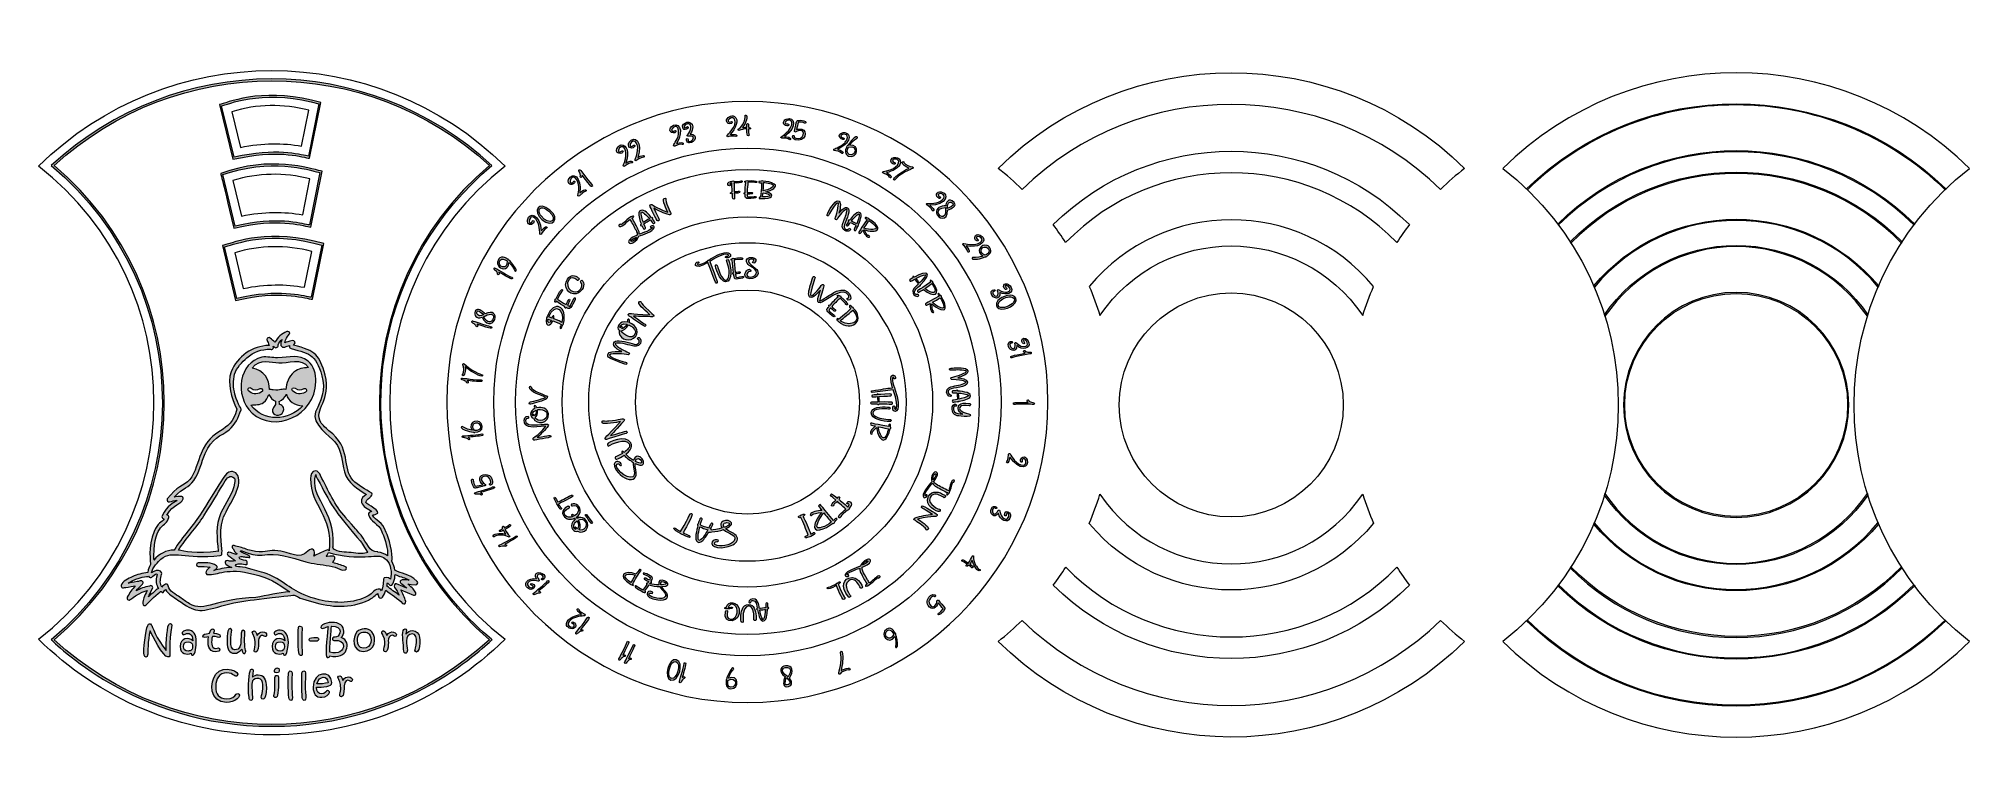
# Model space of a CAD drawing. Header units: inches. Extents: x 0.6 to 23.3, y -0.3 to 8.3.
import ezdxf

# ---------------------------------------------------------------- set-up
doc = ezdxf.new("R2010")
doc.units = ezdxf.units.IN
doc.header["$MEASUREMENT"] = 0
doc.layers.add('_U+0421_U+043B_U+043E_U+0439 1', color=7, linetype='Continuous')

msp = doc.modelspace()

# ---------------------------------------------------------------- hatches: boundary and pattern name
at = {"layer": '_U+0421_U+043B_U+043E_U+0439 1', "true_color": 0xffffff}
h = msp.add_hatch(color=7, dxfattribs=at)
h.dxf.hatch_style = 2
edge = h.paths.add_edge_path()
edge.add_spline(control_points=[(3.897, 6.699), (3.837, 6.707), (3.4, 6.872), (2.842, 6.704), (2.842, 6.704), (2.75, 6.676), (2.75, 6.676), (2.75, 6.676), (2.897, 6.068), (2.897, 6.068), (2.897, 6.068), (2.992, 6.087), (2.992, 6.087), (3.447, 6.178), (3.711, 6.087), (3.772, 6.082), (3.772, 6.082), (3.897, 6.699), (3.897, 6.699)], knot_values=[0, 0, 0, 0, 1, 1, 1, 2, 2, 2, 3, 3, 3, 4, 4, 4, 5, 5, 5, 6, 6, 6, 6], degree=3, periodic=1)
edge = h.paths.add_edge_path()
edge.add_spline(control_points=[(2.868, 6.856), (2.868, 6.856), (2.713, 7.501), (2.713, 7.501), (2.783, 7.514), (3.194, 7.703), (3.796, 7.553), (3.796, 7.553), (3.908, 7.525), (3.908, 7.525), (3.908, 7.525), (3.775, 6.868), (3.775, 6.868), (3.7, 6.876), (3.44, 6.969), (2.982, 6.878), (2.982, 6.878), (2.868, 6.856), (2.868, 6.856)], knot_values=[0, 0, 0, 0, 1, 1, 1, 2, 2, 2, 3, 3, 3, 4, 4, 4, 5, 5, 5, 6, 6, 6, 6], degree=3, periodic=1)
edge = h.paths.add_edge_path()
edge.add_spline(control_points=[(3.918, 5.844), (3.918, 5.844), (3.825, 5.868), (3.825, 5.868), (3.237, 6.015), (2.831, 5.833), (2.771, 5.822), (2.771, 5.822), (2.918, 5.214), (2.918, 5.214), (2.918, 5.214), (3.012, 5.233), (3.012, 5.233), (3.468, 5.324), (3.732, 5.233), (3.793, 5.228), (3.793, 5.228), (3.918, 5.844), (3.918, 5.844)], knot_values=[0, 0, 0, 0, 1, 1, 1, 2, 2, 2, 3, 3, 3, 4, 4, 4, 5, 5, 5, 6, 6, 6, 6], degree=3, periodic=1)
edge = h.paths.add_edge_path()
edge.add_spline(control_points=[(3.022, 1.05), (3.022, 1.038), (3.014, 1.026), (3.001, 1.026), (2.99, 1.026), (2.981, 1.044), (2.974, 1.079), (2.95, 1.046), (2.921, 1.029), (2.886, 1.029), (2.829, 1.029), (2.801, 1.075), (2.801, 1.167), (2.801, 1.214), (2.804, 1.254), (2.811, 1.289), (2.819, 1.336), (2.857, 1.324), (2.857, 1.301), (2.857, 1.264), (2.811, 1.069), (2.894, 1.069), (3.017, 1.069), (2.929, 1.301), (2.993, 1.301), (3.017, 1.301), (3.011, 1.271), (3.01, 1.243), (3, 1.133), (3.021, 1.05), (3.022, 1.05)], knot_values=[0, 0, 0, 0, 0.013889, 0.013889, 0.013889, 0.027778, 0.027778, 0.027778, 0.041667, 0.041667, 0.041667, 0.055556, 0.055556, 0.055556, 0.069444, 0.069444, 0.069444, 0.083333, 0.083333, 0.083333, 0.097222, 0.097222, 0.097222, 0.111111, 0.111111, 0.111111, 0.125, 0.125, 0.125, 0.138889, 0.138889, 0.138889, 0.138889], degree=3, periodic=0)
edge.add_line((3.022, 1.05), (3.022, 1.05))
edge = h.paths.add_edge_path()
edge.add_spline(control_points=[(3.168, 0.775), (3.142, 0.775), (3.118, 0.767), (3.1, 0.749), (3.111, 0.825), (3.114, 0.826), (3.106, 0.836), (3.097, 0.844), (3.082, 0.844), (3.076, 0.833), (3.067, 0.814), (3.042, 0.643), (3.061, 0.506), (3.064, 0.487), (3.067, 0.474), (3.083, 0.474), (3.112, 0.474), (3.101, 0.507), (3.099, 0.543), (3.094, 0.601), (3.094, 0.661), (3.094, 0.664), (3.094, 0.697), (3.104, 0.714), (3.132, 0.726), (3.161, 0.74), (3.194, 0.737), (3.21, 0.707), (3.236, 0.654), (3.218, 0.565), (3.203, 0.507), (3.203, 0.483), (3.265, 0.449), (3.265, 0.621), (3.264, 0.725), (3.232, 0.775), (3.168, 0.775)], knot_values=[0, 0, 0, 0, 0.013889, 0.013889, 0.013889, 0.027778, 0.027778, 0.027778, 0.041667, 0.041667, 0.041667, 0.055556, 0.055556, 0.055556, 0.069444, 0.069444, 0.069444, 0.083333, 0.083333, 0.083333, 0.097222, 0.097222, 0.097222, 0.111111, 0.111111, 0.111111, 0.125, 0.125, 0.125, 0.138889, 0.138889, 0.138889, 0.152778, 0.152778, 0.152778, 0.166667, 0.166667, 0.166667, 0.166667], degree=3, periodic=0)
edge.add_line((3.168, 0.775), (3.168, 0.775))
edge = h.paths.add_edge_path()
edge.add_spline(control_points=[(3.922, 6.714), (3.922, 6.714), (3.789, 6.057), (3.789, 6.057), (3.714, 6.065), (3.454, 6.158), (2.996, 6.067), (2.996, 6.067), (2.882, 6.044), (2.882, 6.044), (2.728, 6.681), (2.728, 6.685), (2.726, 6.69), (2.726, 6.69), (2.836, 6.724), (2.836, 6.724), (3.406, 6.896), (3.851, 6.724), (3.922, 6.714)], knot_values=[0, 0, 0, 0, 0.013889, 0.013889, 0.013889, 0.027778, 0.027778, 0.027778, 0.041667, 0.041667, 0.041667, 0.055556, 0.055556, 0.055556, 0.069444, 0.069444, 0.069444, 0.083333, 0.083333, 0.083333, 0.083333], degree=3, periodic=0)
edge.add_line((3.922, 6.714), (3.922, 6.714))
edge = h.paths.add_edge_path()
edge.add_spline(control_points=[(2.91, 0.547), (2.887, 0.517), (2.868, 0.493), (2.793, 0.493), (2.708, 0.493), (2.667, 0.542), (2.667, 0.64), (2.667, 0.728), (2.71, 0.799), (2.797, 0.799), (2.881, 0.799), (2.896, 0.737), (2.922, 0.764), (2.967, 0.808), (2.768, 0.903), (2.668, 0.782), (2.593, 0.69), (2.593, 0.45), (2.794, 0.45), (2.844, 0.45), (2.886, 0.464), (2.919, 0.49), (2.979, 0.539), (2.929, 0.569), (2.91, 0.547)], knot_values=[0, 0, 0, 0, 0.013889, 0.013889, 0.013889, 0.027778, 0.027778, 0.027778, 0.041667, 0.041667, 0.041667, 0.055556, 0.055556, 0.055556, 0.069444, 0.069444, 0.069444, 0.083333, 0.083333, 0.083333, 0.097222, 0.097222, 0.097222, 0.111111, 0.111111, 0.111111, 0.111111], degree=3, periodic=0)
edge.add_line((2.91, 0.547), (2.91, 0.547))
edge = h.paths.add_edge_path()
edge.add_spline(control_points=[(3.221, 1.281), (3.193, 1.281), (3.171, 1.267), (3.157, 1.238), (3.147, 1.275), (3.135, 1.293), (3.119, 1.293), (3.11, 1.293), (3.099, 1.283), (3.099, 1.274), (3.099, 1.269), (3.1, 1.264), (3.104, 1.257), (3.175, 1.126), (3.086, 1.044), (3.14, 1.044), (3.168, 1.044), (3.174, 1.117), (3.174, 1.146), (3.175, 1.165), (3.169, 1.199), (3.186, 1.222), (3.197, 1.239), (3.218, 1.247), (3.237, 1.233), (3.275, 1.203), (3.287, 1.281), (3.221, 1.281)], knot_values=[0, 0, 0, 0, 0.013889, 0.013889, 0.013889, 0.027778, 0.027778, 0.027778, 0.041667, 0.041667, 0.041667, 0.055556, 0.055556, 0.055556, 0.069444, 0.069444, 0.069444, 0.083333, 0.083333, 0.083333, 0.097222, 0.097222, 0.097222, 0.111111, 0.111111, 0.111111, 0.125, 0.125, 0.125, 0.125], degree=3, periodic=0)
edge.add_line((3.221, 1.281), (3.221, 1.281))
edge = h.paths.add_edge_path()
edge.add_spline(control_points=[(2.113, 1.367), (2.087, 1.317), (2.082, 1.065), (2.082, 1.061), (1.968, 1.2), (1.915, 1.36), (1.908, 1.365), (1.897, 1.385), (1.876, 1.379), (1.867, 1.358), (1.84, 1.306), (1.812, 1.058), (1.824, 1.007), (1.831, 0.975), (1.861, 0.978), (1.865, 1.006), (1.869, 1.026), (1.864, 1.183), (1.894, 1.294), (1.918, 1.242), (2.046, 0.986), (2.104, 0.986), (2.154, 0.986), (2.1, 1.046), (2.143, 1.311), (2.147, 1.335), (2.149, 1.35), (2.149, 1.356), (2.15, 1.383), (2.122, 1.386), (2.113, 1.367)], knot_values=[0, 0, 0, 0, 0.013889, 0.013889, 0.013889, 0.027778, 0.027778, 0.027778, 0.041667, 0.041667, 0.041667, 0.055556, 0.055556, 0.055556, 0.069444, 0.069444, 0.069444, 0.083333, 0.083333, 0.083333, 0.097222, 0.097222, 0.097222, 0.111111, 0.111111, 0.111111, 0.125, 0.125, 0.125, 0.138889, 0.138889, 0.138889, 0.138889], degree=3, periodic=0)
edge.add_line((2.113, 1.367), (2.113, 1.367))
edge = h.paths.add_edge_path()
edge.add_spline(control_points=[(3.369, 0.756), (3.363, 0.74), (3.365, 0.71), (3.365, 0.694), (3.369, 0.515), (3.339, 0.533), (3.358, 0.514), (3.367, 0.506), (3.385, 0.506), (3.392, 0.519), (3.408, 0.551), (3.408, 0.708), (3.408, 0.744), (3.407, 0.776), (3.376, 0.774), (3.369, 0.756)], knot_values=[0, 0, 0, 0, 0.013889, 0.013889, 0.013889, 0.027778, 0.027778, 0.027778, 0.041667, 0.041667, 0.041667, 0.055556, 0.055556, 0.055556, 0.069444, 0.069444, 0.069444, 0.069444], degree=3, periodic=0)
edge.add_line((3.369, 0.756), (3.369, 0.756))
edge = h.paths.add_edge_path()
edge.add_spline(control_points=[(2.438, 1.161), (2.438, 1.129), (2.428, 1.006), (2.396, 1.006), (2.381, 1.006), (2.376, 1.019), (2.379, 1.032), (2.332, 1.006), (2.247, 1.018), (2.247, 1.11), (2.247, 1.207), (2.351, 1.225), (2.399, 1.178), (2.394, 1.261), (2.347, 1.275), (2.308, 1.256), (2.299, 1.25), (2.292, 1.247), (2.289, 1.247), (2.274, 1.247), (2.257, 1.272), (2.289, 1.29), (2.301, 1.299), (2.318, 1.303), (2.336, 1.303), (2.404, 1.301), (2.438, 1.256), (2.438, 1.161)], knot_values=[0, 0, 0, 0, 0.013889, 0.013889, 0.013889, 0.027778, 0.027778, 0.027778, 0.041667, 0.041667, 0.041667, 0.055556, 0.055556, 0.055556, 0.069444, 0.069444, 0.069444, 0.083333, 0.083333, 0.083333, 0.097222, 0.097222, 0.097222, 0.111111, 0.111111, 0.111111, 0.125, 0.125, 0.125, 0.125], degree=3, periodic=0)
edge.add_line((2.438, 1.161), (2.438, 1.161))
edge = h.paths.add_edge_path()
edge.add_spline(control_points=[(2.343, 1.164), (2.306, 1.164), (2.287, 1.146), (2.287, 1.11), (2.287, 1.074), (2.306, 1.056), (2.343, 1.056), (2.36, 1.056), (2.372, 1.06), (2.381, 1.069), (2.403, 1.092), (2.406, 1.164), (2.343, 1.164)], knot_values=[0, 0, 0, 0, 0.013889, 0.013889, 0.013889, 0.027778, 0.027778, 0.027778, 0.041667, 0.041667, 0.041667, 0.055556, 0.055556, 0.055556, 0.055556], degree=3, periodic=0)
edge.add_line((2.343, 1.164), (2.343, 1.164))
edge = h.paths.add_edge_path()
edge.add_spline(control_points=[(2.737, 7.487), (2.737, 7.487), (2.885, 6.879), (2.885, 6.879), (2.885, 6.879), (2.979, 6.899), (2.979, 6.899), (3.435, 6.989), (3.699, 6.899), (3.76, 6.893), (3.76, 6.893), (3.885, 7.51), (3.885, 7.51), (3.885, 7.51), (3.792, 7.533), (3.792, 7.533), (3.203, 7.679), (2.797, 7.497), (2.737, 7.487)], knot_values=[0, 0, 0, 0, 0.013889, 0.013889, 0.013889, 0.027778, 0.027778, 0.027778, 0.041667, 0.041667, 0.041667, 0.055556, 0.055556, 0.055556, 0.069444, 0.069444, 0.069444, 0.083333, 0.083333, 0.083333, 0.083333], degree=3, periodic=0)
edge.add_line((2.737, 7.487), (2.737, 7.487))
edge = h.paths.add_edge_path()
edge.add_spline(control_points=[(2.7, 1.094), (2.692, 1.094), (2.678, 1.086), (2.667, 1.086), (2.611, 1.086), (2.614, 1.172), (2.628, 1.229), (2.682, 1.236), (2.703, 1.201), (2.718, 1.218), (2.721, 1.222), (2.722, 1.226), (2.722, 1.231), (2.722, 1.253), (2.694, 1.265), (2.64, 1.267), (2.647, 1.285), (2.656, 1.3), (2.644, 1.311), (2.642, 1.315), (2.637, 1.317), (2.632, 1.317), (2.617, 1.317), (2.603, 1.3), (2.593, 1.265), (2.54, 1.26), (2.515, 1.25), (2.515, 1.233), (2.515, 1.204), (2.56, 1.219), (2.583, 1.224), (2.567, 1.139), (2.579, 1.046), (2.667, 1.046), (2.731, 1.044), (2.724, 1.094), (2.7, 1.094)], knot_values=[0, 0, 0, 0, 0.013889, 0.013889, 0.013889, 0.027778, 0.027778, 0.027778, 0.041667, 0.041667, 0.041667, 0.055556, 0.055556, 0.055556, 0.069444, 0.069444, 0.069444, 0.083333, 0.083333, 0.083333, 0.097222, 0.097222, 0.097222, 0.111111, 0.111111, 0.111111, 0.125, 0.125, 0.125, 0.138889, 0.138889, 0.138889, 0.152778, 0.152778, 0.152778, 0.166667, 0.166667, 0.166667, 0.166667], degree=3, periodic=0)
edge.add_line((2.7, 1.094), (2.7, 1.094))
edge = h.paths.add_edge_path()
edge.add_spline(control_points=[(3.829, 5.889), (3.829, 5.889), (3.942, 5.861), (3.942, 5.861), (3.942, 5.861), (3.808, 5.204), (3.808, 5.204), (3.733, 5.212), (3.474, 5.306), (3.015, 5.214), (3.015, 5.214), (2.901, 5.192), (2.901, 5.192), (2.901, 5.192), (2.746, 5.837), (2.746, 5.837), (2.815, 5.85), (3.228, 6.039), (3.829, 5.889)], knot_values=[0, 0, 0, 0, 0.013889, 0.013889, 0.013889, 0.027778, 0.027778, 0.027778, 0.041667, 0.041667, 0.041667, 0.055556, 0.055556, 0.055556, 0.069444, 0.069444, 0.069444, 0.083333, 0.083333, 0.083333, 0.083333], degree=3, periodic=0)
edge.add_line((3.829, 5.889), (3.829, 5.889))
edge = h.paths.add_edge_path()
edge.add_spline(control_points=[(3.097, 3.862), (2.879, 4.074), (2.946, 4.46), (3.213, 4.521), (3.274, 4.533), (3.336, 4.512), (3.397, 4.514), (3.542, 4.518), (3.649, 4.56), (3.756, 4.476), (3.826, 4.419), (3.851, 4.324), (3.847, 4.229), (3.84, 3.822), (3.357, 3.626), (3.097, 3.862)], knot_values=[0, 0, 0, 0, 0.013889, 0.013889, 0.013889, 0.027778, 0.027778, 0.027778, 0.041667, 0.041667, 0.041667, 0.055556, 0.055556, 0.055556, 0.069444, 0.069444, 0.069444, 0.069444], degree=3, periodic=0)
edge.add_line((3.097, 3.862), (3.097, 3.862))
edge = h.paths.add_edge_path()
edge.add_spline(control_points=[(3.712, 4.153), (3.675, 4.132), (3.639, 4.128), (3.606, 4.156), (3.583, 4.175), (3.551, 4.143), (3.574, 4.124), (3.614, 4.087), (3.669, 4.079), (3.725, 4.108), (3.751, 4.118), (3.74, 4.162), (3.712, 4.153)], knot_values=[0, 0, 0, 0, 0.013889, 0.013889, 0.013889, 0.027778, 0.027778, 0.027778, 0.041667, 0.041667, 0.041667, 0.055556, 0.055556, 0.055556, 0.055556], degree=3, periodic=0)
edge.add_line((3.712, 4.153), (3.712, 4.153))
edge = h.paths.add_edge_path()
edge.add_spline(control_points=[(3.096, 4.394), (3.237, 4.365), (3.307, 4.262), (3.301, 4.14), (3.315, 4.14), (3.331, 4.139), (3.344, 4.135), (3.435, 4.124), (3.451, 4.156), (3.496, 4.139), (3.497, 4.217), (3.531, 4.292), (3.59, 4.346), (3.647, 4.394), (3.696, 4.39), (3.761, 4.401), (3.678, 4.524), (3.519, 4.447), (3.41, 4.454), (3.324, 4.458), (3.196, 4.511), (3.096, 4.394)], knot_values=[0, 0, 0, 0, 0.013889, 0.013889, 0.013889, 0.027778, 0.027778, 0.027778, 0.041667, 0.041667, 0.041667, 0.055556, 0.055556, 0.055556, 0.069444, 0.069444, 0.069444, 0.083333, 0.083333, 0.083333, 0.097222, 0.097222, 0.097222, 0.097222], degree=3, periodic=0)
edge.add_line((3.096, 4.394), (3.096, 4.394))
edge = h.paths.add_edge_path()
edge.add_spline(control_points=[(3.053, 4.124), (3.093, 4.087), (3.149, 4.079), (3.204, 4.108), (3.232, 4.118), (3.219, 4.162), (3.192, 4.153), (3.154, 4.132), (3.118, 4.128), (3.085, 4.156), (3.064, 4.176), (3.032, 4.144), (3.053, 4.124)], knot_values=[0, 0, 0, 0, 0.013889, 0.013889, 0.013889, 0.027778, 0.027778, 0.027778, 0.041667, 0.041667, 0.041667, 0.055556, 0.055556, 0.055556, 0.055556], degree=3, periodic=0)
edge.add_line((3.053, 4.124), (3.053, 4.124))
edge = h.paths.add_edge_path()
edge.add_spline(control_points=[(3.082, 3.957), (3.229, 3.756), (3.529, 3.768), (3.696, 3.947), (3.6, 3.951), (3.522, 4), (3.501, 4.086), (3.486, 4.051), (3.456, 4.012), (3.417, 4), (3.417, 3.978), (3.419, 3.967), (3.419, 3.964), (3.439, 3.96), (3.457, 3.946), (3.467, 3.928), (3.482, 3.9), (3.458, 3.857), (3.432, 3.844), (3.375, 3.815), (3.283, 3.872), (3.374, 3.962), (3.372, 3.976), (3.371, 3.989), (3.371, 4.003), (3.338, 4.015), (3.311, 4.051), (3.293, 4.083), (3.283, 4.046), (3.262, 4.011), (3.232, 3.987), (3.19, 3.957), (3.132, 3.96), (3.082, 3.957)], knot_values=[0, 0, 0, 0, 0.013889, 0.013889, 0.013889, 0.027778, 0.027778, 0.027778, 0.041667, 0.041667, 0.041667, 0.055556, 0.055556, 0.055556, 0.069444, 0.069444, 0.069444, 0.083333, 0.083333, 0.083333, 0.097222, 0.097222, 0.097222, 0.111111, 0.111111, 0.111111, 0.125, 0.125, 0.125, 0.138889, 0.138889, 0.138889, 0.152778, 0.152778, 0.152778, 0.152778], degree=3, periodic=0)
edge.add_line((3.082, 3.957), (3.082, 3.957))
edge = h.paths.add_edge_path()
edge.add_spline(control_points=[(4.165, 0.708), (4.157, 0.74), (4.139, 0.781), (4.114, 0.758), (4.097, 0.743), (4.117, 0.728), (4.125, 0.707), (4.14, 0.675), (4.149, 0.615), (4.136, 0.564), (4.131, 0.54), (4.122, 0.515), (4.15, 0.515), (4.186, 0.515), (4.183, 0.626), (4.183, 0.644), (4.183, 0.703), (4.221, 0.724), (4.247, 0.703), (4.257, 0.696), (4.265, 0.692), (4.274, 0.701), (4.276, 0.706), (4.279, 0.71), (4.279, 0.715), (4.278, 0.756), (4.199, 0.772), (4.165, 0.708)], knot_values=[0, 0, 0, 0, 0.013889, 0.013889, 0.013889, 0.027778, 0.027778, 0.027778, 0.041667, 0.041667, 0.041667, 0.055556, 0.055556, 0.055556, 0.069444, 0.069444, 0.069444, 0.083333, 0.083333, 0.083333, 0.097222, 0.097222, 0.097222, 0.111111, 0.111111, 0.111111, 0.125, 0.125, 0.125, 0.125], degree=3, periodic=0)
edge.add_line((4.165, 0.708), (4.165, 0.708))
edge = h.paths.add_edge_path()
edge.add_spline(control_points=[(4.51, 1.282), (4.569, 1.214), (4.551, 1.049), (4.407, 1.049), (4.283, 1.049), (4.275, 1.221), (4.333, 1.282), (4.375, 1.325), (4.464, 1.335), (4.51, 1.282)], knot_values=[0, 0, 0, 0, 0.013889, 0.013889, 0.013889, 0.027778, 0.027778, 0.027778, 0.041667, 0.041667, 0.041667, 0.041667], degree=3, periodic=0)
edge.add_line((4.51, 1.282), (4.51, 1.282))
edge = h.paths.add_edge_path()
edge.add_spline(control_points=[(4.478, 1.254), (4.464, 1.271), (4.444, 1.279), (4.421, 1.279), (4.368, 1.279), (4.34, 1.247), (4.34, 1.182), (4.34, 1.132), (4.358, 1.089), (4.408, 1.089), (4.512, 1.087), (4.514, 1.211), (4.478, 1.254)], knot_values=[0, 0, 0, 0, 0.013889, 0.013889, 0.013889, 0.027778, 0.027778, 0.027778, 0.041667, 0.041667, 0.041667, 0.055556, 0.055556, 0.055556, 0.055556], degree=3, periodic=0)
edge.add_line((4.478, 1.254), (4.478, 1.254))
edge = h.paths.add_edge_path()
edge.add_spline(control_points=[(4.685, 1.238), (4.661, 1.324), (4.626, 1.289), (4.626, 1.275), (4.626, 1.264), (4.64, 1.246), (4.644, 1.236), (4.694, 1.131), (4.617, 1.046), (4.669, 1.046), (4.679, 1.046), (4.687, 1.054), (4.693, 1.072), (4.706, 1.108), (4.703, 1.158), (4.703, 1.175), (4.703, 1.207), (4.715, 1.242), (4.749, 1.242), (4.767, 1.242), (4.779, 1.215), (4.793, 1.232), (4.824, 1.268), (4.726, 1.317), (4.685, 1.238)], knot_values=[0, 0, 0, 0, 0.013889, 0.013889, 0.013889, 0.027778, 0.027778, 0.027778, 0.041667, 0.041667, 0.041667, 0.055556, 0.055556, 0.055556, 0.069444, 0.069444, 0.069444, 0.083333, 0.083333, 0.083333, 0.097222, 0.097222, 0.097222, 0.111111, 0.111111, 0.111111, 0.111111], degree=3, periodic=0)
edge.add_line((4.685, 1.238), (4.685, 1.238))
edge = h.paths.add_edge_path()
edge.add_spline(control_points=[(5.926, 1.189), (5.889, 1.165), (4.943, 0.168), (3.328, 0.168), (1.701, 0.168), (0.75, 1.176), (0.729, 1.189), (2.463, 2.647), (2.486, 5.3), (0.729, 6.782), (2.2, 8.14), (4.446, 8.147), (5.925, 6.782), (4.594, 5.661), (4.264, 3.835), (4.996, 2.365), (5.369, 1.619), (5.901, 1.215), (5.926, 1.189)], knot_values=[0, 0, 0, 0, 0.013889, 0.013889, 0.013889, 0.027778, 0.027778, 0.027778, 0.041667, 0.041667, 0.041667, 0.055556, 0.055556, 0.055556, 0.069444, 0.069444, 0.069444, 0.083333, 0.083333, 0.083333, 0.083333], degree=3, periodic=0)
edge.add_line((5.926, 1.189), (5.926, 1.189))
edge = h.paths.add_edge_path()
edge.add_spline(control_points=[(5.896, 1.189), (4.171, 2.654), (4.16, 5.31), (5.896, 6.783), (4.444, 8.117), (2.211, 8.114), (0.763, 6.782), (2.494, 5.311), (2.493, 2.657), (0.763, 1.188), (2.211, -0.143), (4.444, -0.144), (5.896, 1.189)], knot_values=[0, 0, 0, 0, 0.013889, 0.013889, 0.013889, 0.027778, 0.027778, 0.027778, 0.041667, 0.041667, 0.041667, 0.055556, 0.055556, 0.055556, 0.055556], degree=3, periodic=0)
edge.add_line((5.896, 1.189), (5.896, 1.189))
edge = h.paths.add_edge_path()
edge.add_spline(control_points=[(3.368, 0.847), (3.35, 0.829), (3.361, 0.797), (3.387, 0.797), (3.422, 0.797), (3.422, 0.835), (3.41, 0.849), (3.4, 0.858), (3.381, 0.86), (3.368, 0.847)], knot_values=[0, 0, 0, 0, 0.013889, 0.013889, 0.013889, 0.027778, 0.027778, 0.027778, 0.041667, 0.041667, 0.041667, 0.041667], degree=3, periodic=0)
edge.add_line((3.368, 0.847), (3.368, 0.847))
edge = h.paths.add_edge_path()
edge.add_spline(control_points=[(4.871, 1.618), (4.814, 1.681), (4.739, 1.721), (4.674, 1.774), (4.664, 1.744), (4.65, 1.717), (4.633, 1.692), (4.625, 1.676), (4.603, 1.676), (4.593, 1.692), (4.586, 1.706), (4.581, 1.721), (4.578, 1.736), (4.529, 1.706), (4.521, 1.665), (4.392, 1.624), (4.162, 1.549), (3.953, 1.588), (3.729, 1.66), (3.493, 1.721), (3.806, 1.742), (3.121, 1.66), (2.992, 1.647), (2.865, 1.624), (2.74, 1.589), (2.464, 1.507), (2.428, 1.51), (2.222, 1.657), (2.174, 1.692), (2.103, 1.726), (2.075, 1.783), (2.075, 1.783), (2.064, 1.769), (2.064, 1.769), (2.057, 1.761), (2.058, 1.75), (2.046, 1.747), (2.033, 1.744), (2.026, 1.76), (2.018, 1.758), (2.003, 1.754), (1.865, 1.621), (1.846, 1.599), (1.832, 1.582), (1.808, 1.597), (1.807, 1.615), (1.808, 1.665), (1.824, 1.697), (1.86, 1.769), (1.687, 1.719), (1.669, 1.642), (1.635, 1.66), (1.624, 1.665), (1.619, 1.679), (1.625, 1.692), (1.651, 1.74), (1.682, 1.785), (1.719, 1.825), (1.569, 1.8), (1.578, 1.8), (1.569, 1.801), (1.557, 1.804), (1.55, 1.817), (1.553, 1.829), (1.568, 1.878), (1.64, 1.912), (1.683, 1.932), (1.742, 1.958), (1.803, 1.975), (1.867, 1.981), (1.872, 2.035), (1.881, 2.035), (1.899, 2.076), (1.901, 2.089), (1.865, 2.286), (1.942, 2.465), (1.986, 2.569), (2.028, 2.572), (2.06, 2.615), (2.058, 2.615), (2.053, 2.615), (2.046, 2.618), (2.035, 2.624), (2.031, 2.639), (2.036, 2.65), (2.094, 2.782), (2.167, 2.799), (2.213, 2.832), (2.182, 2.829), (2.153, 2.824), (2.124, 2.815), (2.106, 2.811), (2.085, 2.832), (2.097, 2.849), (2.206, 3.001), (2.294, 3), (2.361, 3.079), (2.432, 3.162), (2.453, 3.289), (2.496, 3.387), (2.617, 3.706), (2.844, 3.606), (2.917, 3.907), (2.856, 4.039), (2.799, 4.212), (2.85, 4.35), (2.925, 4.533), (3.1, 4.654), (3.297, 4.661), (3.292, 4.693), (3.279, 4.693), (3.272, 4.731), (3.269, 4.753), (3.297, 4.758), (3.311, 4.747), (3.331, 4.732), (3.347, 4.715), (3.365, 4.699), (3.401, 4.756), (3.443, 4.797), (3.506, 4.824), (3.514, 4.828), (3.525, 4.826), (3.532, 4.821), (3.561, 4.793), (3.506, 4.783), (3.482, 4.692), (3.508, 4.701), (3.517, 4.708), (3.575, 4.717), (3.594, 4.719), (3.618, 4.694), (3.597, 4.678), (3.592, 4.675), (3.587, 4.669), (3.583, 4.664), (3.856, 4.593), (3.887, 4.55), (3.958, 4.31), (4.04, 4.017), (3.815, 3.904), (3.908, 3.751), (3.921, 3.731), (3.915, 3.739), (4.001, 3.653), (4.271, 3.46), (4.157, 3.207), (4.286, 3.071), (4.346, 3.008), (4.435, 2.964), (4.507, 2.917), (4.542, 2.893), (4.431, 2.842), (4.439, 2.806), (4.443, 2.79), (4.647, 2.696), (4.557, 2.669), (4.544, 2.665), (4.531, 2.662), (4.518, 2.658), (4.553, 2.587), (4.638, 2.593), (4.676, 2.454), (4.707, 2.417), (4.761, 2.171), (4.747, 2.137), (4.747, 2.129), (4.746, 2.122), (4.744, 2.114), (4.763, 2.081), (4.774, 2.044), (4.779, 2.008), (4.865, 1.962), (4.933, 1.981), (5.043, 1.876), (5.057, 1.862), (5.047, 1.837), (5.026, 1.837), (4.933, 1.846), (4.944, 1.844), (4.932, 1.847), (4.989, 1.796), (5.008, 1.781), (5.029, 1.742), (5.033, 1.725), (5.018, 1.708), (5.001, 1.714), (5.001, 1.714), (4.849, 1.779), (4.849, 1.779), (4.875, 1.736), (4.894, 1.689), (4.908, 1.64), (4.915, 1.618), (4.887, 1.601), (4.871, 1.618)], knot_values=[0, 0, 0, 0, 0.013889, 0.013889, 0.013889, 0.027778, 0.027778, 0.027778, 0.041667, 0.041667, 0.041667, 0.055556, 0.055556, 0.055556, 0.069444, 0.069444, 0.069444, 0.083333, 0.083333, 0.083333, 0.097222, 0.097222, 0.097222, 0.111111, 0.111111, 0.111111, 0.125, 0.125, 0.125, 0.138889, 0.138889, 0.138889, 0.152778, 0.152778, 0.152778, 0.166667, 0.166667, 0.166667, 0.180556, 0.180556, 0.180556, 0.194444, 0.194444, 0.194444, 0.208333, 0.208333, 0.208333, 0.222222, 0.222222, 0.222222, 0.236111, 0.236111, 0.236111, 0.25, 0.25, 0.25, 0.263889, 0.263889, 0.263889, 0.277778, 0.277778, 0.277778, 0.291667, 0.291667, 0.291667, 0.305556, 0.305556, 0.305556, 0.319444, 0.319444, 0.319444, 0.333333, 0.333333, 0.333333, 0.347222, 0.347222, 0.347222, 0.361111, 0.361111, 0.361111, 0.375, 0.375, 0.375, 0.388889, 0.388889, 0.388889, 0.402778, 0.402778, 0.402778, 0.416667, 0.416667, 0.416667, 0.430556, 0.430556, 0.430556, 0.444444, 0.444444, 0.444444, 0.458333, 0.458333, 0.458333, 0.472222, 0.472222, 0.472222, 0.486111, 0.486111, 0.486111, 0.5, 0.5, 0.5, 0.513889, 0.513889, 0.513889, 0.527778, 0.527778, 0.527778, 0.541667, 0.541667, 0.541667, 0.555556, 0.555556, 0.555556, 0.569444, 0.569444, 0.569444, 0.583333, 0.583333, 0.583333, 0.597222, 0.597222, 0.597222, 0.611111, 0.611111, 0.611111, 0.625, 0.625, 0.625, 0.638889, 0.638889, 0.638889, 0.652778, 0.652778, 0.652778, 0.666667, 0.666667, 0.666667, 0.680556, 0.680556, 0.680556, 0.694444, 0.694444, 0.694444, 0.708333, 0.708333, 0.708333, 0.722222, 0.722222, 0.722222, 0.736111, 0.736111, 0.736111, 0.75, 0.75, 0.75, 0.763889, 0.763889, 0.763889, 0.777778, 0.777778, 0.777778, 0.791667, 0.791667, 0.791667, 0.805556, 0.805556, 0.805556, 0.819444, 0.819444, 0.819444, 0.833333, 0.833333, 0.833333, 0.847222, 0.847222, 0.847222, 0.861111, 0.861111, 0.861111, 0.875, 0.875, 0.875, 0.888889, 0.888889, 0.888889, 0.902778, 0.902778, 0.902778, 0.902778], degree=3, periodic=0)
edge.add_line((4.871, 1.618), (4.871, 1.618))
edge = h.paths.add_edge_path()
edge.add_spline(control_points=[(1.992, 1.794), (1.965, 1.837), (1.957, 1.886), (1.976, 1.953), (1.978, 1.96), (1.982, 1.961), (1.972, 1.965), (1.96, 1.971), (1.922, 1.936), (1.914, 1.928), (1.903, 1.917), (1.885, 1.918), (1.875, 1.937), (1.865, 1.935), (1.762, 1.935), (1.635, 1.857), (1.757, 1.878), (1.751, 1.876), (1.764, 1.879), (1.779, 1.883), (1.794, 1.889), (1.806, 1.876), (1.814, 1.868), (1.812, 1.854), (1.804, 1.846), (1.776, 1.821), (1.751, 1.793), (1.728, 1.764), (1.778, 1.792), (1.831, 1.811), (1.886, 1.822), (1.903, 1.843), (1.942, 1.815), (1.919, 1.786), (1.894, 1.739), (1.89, 1.726), (1.875, 1.694), (1.897, 1.715), (1.919, 1.735), (1.943, 1.754), (1.957, 1.771), (1.974, 1.783), (1.992, 1.794)], knot_values=[0, 0, 0, 0, 0.013889, 0.013889, 0.013889, 0.027778, 0.027778, 0.027778, 0.041667, 0.041667, 0.041667, 0.055556, 0.055556, 0.055556, 0.069444, 0.069444, 0.069444, 0.083333, 0.083333, 0.083333, 0.097222, 0.097222, 0.097222, 0.111111, 0.111111, 0.111111, 0.125, 0.125, 0.125, 0.138889, 0.138889, 0.138889, 0.152778, 0.152778, 0.152778, 0.166667, 0.166667, 0.166667, 0.180556, 0.180556, 0.180556, 0.194444, 0.194444, 0.194444, 0.194444], degree=3, periodic=0)
edge.add_line((1.992, 1.794), (1.992, 1.794))
edge = h.paths.add_edge_path()
edge.add_spline(control_points=[(3.54, 1.754), (3.389, 1.857), (3.293, 1.926), (3.114, 1.962), (2.801, 2.047), (2.69, 1.949), (2.575, 1.957), (2.557, 1.957), (2.547, 1.976), (2.556, 1.992), (2.565, 2.012), (2.586, 2.039), (2.604, 2.046), (2.557, 2.053), (2.508, 2.056), (2.461, 2.051), (2.432, 2.053), (2.432, 2.096), (2.461, 2.097), (2.532, 2.097), (2.619, 2.108), (2.678, 2.06), (2.687, 2.049), (2.686, 2.032), (2.674, 2.024), (2.664, 2.017), (2.654, 2.011), (2.644, 2.007), (2.717, 2.019), (2.76, 2.042), (2.858, 2.04), (2.833, 2.051), (2.81, 2.065), (2.787, 2.081), (2.767, 2.094), (2.779, 2.131), (2.806, 2.122), (2.836, 2.114), (2.869, 2.114), (2.901, 2.119), (2.872, 2.139), (2.844, 2.161), (2.815, 2.181), (2.806, 2.187), (2.801, 2.2), (2.807, 2.211), (2.822, 2.24), (2.856, 2.207), (2.907, 2.196), (2.91, 2.196), (2.917, 2.196), (2.918, 2.2), (2.919, 2.211), (2.907, 2.2), (2.872, 2.261), (2.867, 2.271), (2.853, 2.292), (2.868, 2.299), (2.874, 2.301), (2.879, 2.301), (2.885, 2.299), (2.896, 2.296), (2.91, 2.293), (2.939, 2.286), (2.983, 2.275), (3.033, 2.253), (3.085, 2.24), (3.237, 2.203), (3.278, 2.244), (3.365, 2.242), (3.571, 2.228), (3.643, 2.122), (3.753, 2.232), (3.814, 2.286), (3.85, 2.247), (3.826, 2.176), (3.872, 2.199), (3.919, 2.221), (3.965, 2.243), (3.979, 2.25), (4.001, 2.251), (4.004, 2.237), (4.054, 2.665), (3.783, 2.761), (3.786, 3.09), (3.785, 3.133), (3.8, 3.179), (3.843, 3.181), (3.872, 3.181), (3.892, 3.15), (3.904, 3.125), (3.992, 2.953), (4.072, 2.774), (4.2, 2.629), (4.2, 2.621), (4.228, 2.597), (4.235, 2.59), (4.336, 2.474), (4.344, 2.467), (4.381, 2.422), (4.454, 2.332), (4.472, 2.224), (4.581, 2.224), (4.581, 2.222), (4.581, 2.222), (4.581, 2.221), (4.621, 2.217), (4.662, 2.204), (4.694, 2.178), (4.703, 2.26), (4.664, 2.368), (4.632, 2.449), (4.587, 2.578), (4.487, 2.574), (4.469, 2.665), (4.464, 2.687), (4.486, 2.694), (4.51, 2.703), (4.462, 2.732), (4.399, 2.758), (4.387, 2.808), (4.378, 2.854), (4.41, 2.883), (4.447, 2.901), (4.337, 2.971), (4.224, 3.036), (4.186, 3.171), (4.153, 3.289), (4.165, 3.404), (4.074, 3.524), (4.015, 3.586), (3.793, 3.733), (3.844, 3.876), (3.862, 3.926), (3.968, 4.086), (3.932, 4.247), (3.864, 4.55), (3.79, 4.562), (3.556, 4.624), (3.544, 4.626), (3.537, 4.636), (3.539, 4.647), (3.537, 4.651), (3.536, 4.656), (3.537, 4.661), (3.506, 4.653), (3.456, 4.617), (3.437, 4.66), (3.433, 4.683), (3.437, 4.708), (3.45, 4.731), (3.431, 4.712), (3.415, 4.692), (3.403, 4.669), (3.408, 4.658), (3.403, 4.646), (3.392, 4.64), (3.383, 4.631), (3.368, 4.631), (3.36, 4.64), (3.356, 4.644), (3.351, 4.649), (3.347, 4.653), (3.349, 4.639), (3.349, 4.632), (3.344, 4.625), (3.339, 4.614), (3.324, 4.608), (3.312, 4.615), (3.211, 4.618), (3.111, 4.583), (3.035, 4.515), (2.981, 4.468), (2.91, 4.393), (2.89, 4.322), (2.872, 4.244), (2.874, 4.162), (2.894, 4.086), (2.932, 3.936), (2.976, 3.924), (2.967, 3.899), (2.932, 3.814), (2.9, 3.724), (2.825, 3.665), (2.725, 3.589), (2.625, 3.572), (2.544, 3.385), (2.499, 3.283), (2.476, 3.161), (2.411, 3.069), (2.342, 2.979), (2.293, 2.989), (2.176, 2.872), (2.19, 2.875), (2.254, 2.883), (2.267, 2.879), (2.279, 2.876), (2.286, 2.864), (2.283, 2.851), (2.261, 2.782), (2.168, 2.796), (2.092, 2.66), (2.108, 2.66), (2.118, 2.644), (2.115, 2.631), (2.087, 2.506), (1.944, 2.582), (1.937, 2.179), (1.936, 2.139), (1.942, 2.131), (1.939, 2.128), (2.001, 2.199), (2.083, 2.249), (2.178, 2.246), (2.271, 2.406), (2.406, 2.536), (2.504, 2.693), (2.747, 3.081), (2.785, 3.183), (2.867, 3.172), (2.893, 3.168), (2.917, 3.151), (2.928, 3.126), (2.996, 2.986), (2.797, 2.758), (2.751, 2.608), (2.697, 2.435), (2.754, 2.237), (2.74, 2.218), (2.746, 2.203), (2.736, 2.186), (2.719, 2.183), (2.301, 2.129), (2.16, 2.258), (2.021, 2.14), (1.992, 2.115), (1.918, 2.036), (1.912, 1.979), (1.944, 2.001), (1.986, 2.021), (2.017, 1.996), (2.036, 1.979), (2.031, 1.964), (2.025, 1.942), (2.012, 1.889), (2.007, 1.849), (2.033, 1.808), (2.043, 1.824), (2.057, 1.836), (2.074, 1.843), (2.089, 1.851), (2.108, 1.84), (2.108, 1.824), (2.111, 1.765), (2.203, 1.719), (2.246, 1.69), (2.282, 1.664), (2.318, 1.636), (2.357, 1.614), (2.54, 1.507), (2.679, 1.678), (3.139, 1.687), (3.274, 1.711), (3.406, 1.746), (3.54, 1.754)], knot_values=[0, 0, 0, 0, 0.013889, 0.013889, 0.013889, 0.027778, 0.027778, 0.027778, 0.041667, 0.041667, 0.041667, 0.055556, 0.055556, 0.055556, 0.069444, 0.069444, 0.069444, 0.083333, 0.083333, 0.083333, 0.097222, 0.097222, 0.097222, 0.111111, 0.111111, 0.111111, 0.125, 0.125, 0.125, 0.138889, 0.138889, 0.138889, 0.152778, 0.152778, 0.152778, 0.166667, 0.166667, 0.166667, 0.180556, 0.180556, 0.180556, 0.194444, 0.194444, 0.194444, 0.208333, 0.208333, 0.208333, 0.222222, 0.222222, 0.222222, 0.236111, 0.236111, 0.236111, 0.25, 0.25, 0.25, 0.263889, 0.263889, 0.263889, 0.277778, 0.277778, 0.277778, 0.291667, 0.291667, 0.291667, 0.305556, 0.305556, 0.305556, 0.319444, 0.319444, 0.319444, 0.333333, 0.333333, 0.333333, 0.347222, 0.347222, 0.347222, 0.361111, 0.361111, 0.361111, 0.375, 0.375, 0.375, 0.388889, 0.388889, 0.388889, 0.402778, 0.402778, 0.402778, 0.416667, 0.416667, 0.416667, 0.430556, 0.430556, 0.430556, 0.444444, 0.444444, 0.444444, 0.458333, 0.458333, 0.458333, 0.472222, 0.472222, 0.472222, 0.486111, 0.486111, 0.486111, 0.5, 0.5, 0.5, 0.513889, 0.513889, 0.513889, 0.527778, 0.527778, 0.527778, 0.541667, 0.541667, 0.541667, 0.555556, 0.555556, 0.555556, 0.569444, 0.569444, 0.569444, 0.583333, 0.583333, 0.583333, 0.597222, 0.597222, 0.597222, 0.611111, 0.611111, 0.611111, 0.625, 0.625, 0.625, 0.638889, 0.638889, 0.638889, 0.652778, 0.652778, 0.652778, 0.666667, 0.666667, 0.666667, 0.680556, 0.680556, 0.680556, 0.694444, 0.694444, 0.694444, 0.708333, 0.708333, 0.708333, 0.722222, 0.722222, 0.722222, 0.736111, 0.736111, 0.736111, 0.75, 0.75, 0.75, 0.763889, 0.763889, 0.763889, 0.777778, 0.777778, 0.777778, 0.791667, 0.791667, 0.791667, 0.805556, 0.805556, 0.805556, 0.819444, 0.819444, 0.819444, 0.833333, 0.833333, 0.833333, 0.847222, 0.847222, 0.847222, 0.861111, 0.861111, 0.861111, 0.875, 0.875, 0.875, 0.888889, 0.888889, 0.888889, 0.902778, 0.902778, 0.902778, 0.916667, 0.916667, 0.916667, 0.930556, 0.930556, 0.930556, 0.944444, 0.944444, 0.944444, 0.958333, 0.958333, 0.958333, 0.972222, 0.972222, 0.972222, 0.986111, 0.986111, 0.986111, 1, 1, 1, 1.013889, 1.013889, 1.013889, 1.027778, 1.027778, 1.027778, 1.041667, 1.041667, 1.041667, 1.055556, 1.055556, 1.055556, 1.069444, 1.069444, 1.069444, 1.083333, 1.083333, 1.083333, 1.097222, 1.097222, 1.097222, 1.111111, 1.111111, 1.111111, 1.125, 1.125, 1.125, 1.138889, 1.138889, 1.138889, 1.152778, 1.152778, 1.152778, 1.166667, 1.166667, 1.166667, 1.180556, 1.180556, 1.180556, 1.194444, 1.194444, 1.194444, 1.208333, 1.208333, 1.208333, 1.222222, 1.222222, 1.222222, 1.222222], degree=3, periodic=0)
edge.add_line((3.54, 1.754), (3.54, 1.754))
edge = h.paths.add_edge_path()
edge.add_spline(control_points=[(2.729, 2.685), (2.782, 2.806), (2.874, 2.914), (2.89, 3.037), (2.893, 3.062), (2.906, 3.09), (2.868, 3.108), (2.8, 3.149), (2.772, 3.031), (2.529, 2.651), (2.438, 2.508), (2.318, 2.389), (2.229, 2.246), (2.29, 2.237), (2.433, 2.194), (2.699, 2.232), (2.699, 2.233), (2.697, 2.235), (2.697, 2.236), (2.682, 2.383), (2.662, 2.533), (2.729, 2.685)], knot_values=[0, 0, 0, 0, 0.013889, 0.013889, 0.013889, 0.027778, 0.027778, 0.027778, 0.041667, 0.041667, 0.041667, 0.055556, 0.055556, 0.055556, 0.069444, 0.069444, 0.069444, 0.083333, 0.083333, 0.083333, 0.097222, 0.097222, 0.097222, 0.097222], degree=3, periodic=0)
edge.add_line((2.729, 2.685), (2.729, 2.685))
edge = h.paths.add_edge_path()
edge.add_spline(control_points=[(4.051, 2.294), (4.047, 2.275), (4.054, 2.257), (4.075, 2.249), (4.144, 2.218), (4.219, 2.221), (4.293, 2.214), (4.372, 2.201), (4.413, 2.206), (4.462, 2.217), (4.461, 2.218), (4.386, 2.333), (4.386, 2.335), (4.369, 2.354), (4.119, 2.657), (4.086, 2.704), (4.011, 2.812), (3.961, 2.907), (3.9, 3.031), (3.892, 3.049), (3.843, 3.119), (3.849, 3.136), (3.765, 2.876), (4.079, 2.719), (4.051, 2.294)], knot_values=[0, 0, 0, 0, 0.013889, 0.013889, 0.013889, 0.027778, 0.027778, 0.027778, 0.041667, 0.041667, 0.041667, 0.055556, 0.055556, 0.055556, 0.069444, 0.069444, 0.069444, 0.083333, 0.083333, 0.083333, 0.097222, 0.097222, 0.097222, 0.111111, 0.111111, 0.111111, 0.111111], degree=3, periodic=0)
edge.add_line((4.051, 2.294), (4.051, 2.294))
edge = h.paths.add_edge_path()
edge.add_spline(control_points=[(4.728, 1.904), (4.747, 1.979), (4.731, 2.082), (4.681, 2.133), (4.585, 2.231), (4.485, 2.121), (4.117, 2.189), (4.106, 2.19), (3.997, 2.218), (3.996, 2.217), (3.987, 2.201), (3.971, 2.169), (3.971, 2.169), (3.971, 2.169), (4.051, 2.178), (4.061, 2.175), (4.09, 2.164), (4.064, 2.125), (4.049, 2.099), (4.097, 2.086), (4.144, 2.069), (4.192, 2.053), (4.214, 2.044), (4.219, 2.018), (4.194, 2.012), (4.144, 2.003), (4.117, 2.031), (4.075, 2.043), (3.983, 2.071), (3.887, 2.075), (3.794, 2.094), (3.622, 2.129), (3.451, 2.211), (3.279, 2.193), (3.104, 2.158), (2.982, 2.244), (2.965, 2.239), (2.961, 2.237), (2.96, 2.231), (2.961, 2.228), (2.964, 2.222), (3.024, 2.196), (3.042, 2.189), (3.065, 2.183), (3.076, 2.163), (3.068, 2.158), (3.062, 2.156), (3.051, 2.16), (3.046, 2.161), (3.028, 2.164), (3.011, 2.165), (2.993, 2.167), (2.983, 2.168), (2.939, 2.178), (2.943, 2.157), (2.947, 2.136), (2.993, 2.126), (3.018, 2.125), (3.031, 2.124), (3.04, 2.113), (3.04, 2.1), (3.04, 2.061), (3.042, 2.078), (2.976, 2.083), (2.968, 2.085), (2.892, 2.086), (2.9, 2.064), (2.91, 2.039), (2.978, 2.061), (3.096, 2.017), (3.172, 1.993), (3.236, 1.99), (3.35, 1.932), (3.554, 1.821), (3.6, 1.731), (3.887, 1.661), (4.078, 1.613), (4.293, 1.615), (4.467, 1.706), (4.511, 1.731), (4.547, 1.799), (4.604, 1.786), (4.614, 1.783), (4.621, 1.774), (4.621, 1.764), (4.621, 1.769), (4.649, 1.814), (4.646, 1.903), (4.646, 1.933), (4.7, 1.929), (4.728, 1.904)], knot_values=[0, 0, 0, 0, 0.013889, 0.013889, 0.013889, 0.027778, 0.027778, 0.027778, 0.041667, 0.041667, 0.041667, 0.055556, 0.055556, 0.055556, 0.069444, 0.069444, 0.069444, 0.083333, 0.083333, 0.083333, 0.097222, 0.097222, 0.097222, 0.111111, 0.111111, 0.111111, 0.125, 0.125, 0.125, 0.138889, 0.138889, 0.138889, 0.152778, 0.152778, 0.152778, 0.166667, 0.166667, 0.166667, 0.180556, 0.180556, 0.180556, 0.194444, 0.194444, 0.194444, 0.208333, 0.208333, 0.208333, 0.222222, 0.222222, 0.222222, 0.236111, 0.236111, 0.236111, 0.25, 0.25, 0.25, 0.263889, 0.263889, 0.263889, 0.277778, 0.277778, 0.277778, 0.291667, 0.291667, 0.291667, 0.305556, 0.305556, 0.305556, 0.319444, 0.319444, 0.319444, 0.333333, 0.333333, 0.333333, 0.347222, 0.347222, 0.347222, 0.361111, 0.361111, 0.361111, 0.375, 0.375, 0.375, 0.388889, 0.388889, 0.388889, 0.402778, 0.402778, 0.402778, 0.416667, 0.416667, 0.416667, 0.416667], degree=3, periodic=0)
edge.add_line((4.728, 1.904), (4.728, 1.904))
edge = h.paths.add_edge_path()
edge.add_spline(control_points=[(4.8, 1.849), (4.8, 1.849), (4.921, 1.797), (4.921, 1.797), (4.91, 1.808), (4.893, 1.822), (4.863, 1.849), (4.835, 1.854), (4.824, 1.91), (4.915, 1.894), (4.915, 1.894), (4.95, 1.892), (4.95, 1.892), (4.892, 1.929), (4.865, 1.919), (4.783, 1.957), (4.782, 1.912), (4.758, 1.806), (4.721, 1.831), (4.712, 1.836), (4.71, 1.847), (4.703, 1.853), (4.701, 1.854), (4.692, 1.858), (4.692, 1.861), (4.69, 1.849), (4.689, 1.835), (4.686, 1.822), (4.732, 1.782), (4.783, 1.75), (4.832, 1.714), (4.817, 1.746), (4.797, 1.778), (4.775, 1.807), (4.764, 1.821), (4.778, 1.858), (4.8, 1.849)], knot_values=[0, 0, 0, 0, 0.013889, 0.013889, 0.013889, 0.027778, 0.027778, 0.027778, 0.041667, 0.041667, 0.041667, 0.055556, 0.055556, 0.055556, 0.069444, 0.069444, 0.069444, 0.083333, 0.083333, 0.083333, 0.097222, 0.097222, 0.097222, 0.111111, 0.111111, 0.111111, 0.125, 0.125, 0.125, 0.138889, 0.138889, 0.138889, 0.152778, 0.152778, 0.152778, 0.166667, 0.166667, 0.166667, 0.166667], degree=3, periodic=0)
edge.add_line((4.8, 1.849), (4.8, 1.849))
edge = h.paths.add_edge_path()
edge.add_spline(control_points=[(4.988, 1.297), (4.957, 1.297), (4.932, 1.283), (4.911, 1.254), (4.911, 1.254), (4.911, 1.26), (4.911, 1.26), (4.911, 1.275), (4.917, 1.29), (4.917, 1.3), (4.917, 1.31), (4.907, 1.317), (4.897, 1.317), (4.858, 1.317), (4.875, 1.19), (4.881, 1.125), (4.886, 1.049), (4.885, 1.04), (4.892, 1.033), (4.897, 1.028), (4.928, 1.018), (4.928, 1.065), (4.928, 1.093), (4.917, 1.142), (4.917, 1.176), (4.917, 1.221), (4.94, 1.258), (4.985, 1.258), (5.078, 1.258), (5.017, 1.062), (5.017, 1.061), (5.017, 1.046), (5.046, 1.025), (5.061, 1.075), (5.089, 1.167), (5.085, 1.297), (4.988, 1.297)], knot_values=[0, 0, 0, 0, 0.013889, 0.013889, 0.013889, 0.027778, 0.027778, 0.027778, 0.041667, 0.041667, 0.041667, 0.055556, 0.055556, 0.055556, 0.069444, 0.069444, 0.069444, 0.083333, 0.083333, 0.083333, 0.097222, 0.097222, 0.097222, 0.111111, 0.111111, 0.111111, 0.125, 0.125, 0.125, 0.138889, 0.138889, 0.138889, 0.152778, 0.152778, 0.152778, 0.166667, 0.166667, 0.166667, 0.166667], degree=3, periodic=0)
edge.add_line((4.988, 1.297), (4.988, 1.297))
edge = h.paths.add_edge_path()
edge.add_spline(control_points=[(3.686, 1.012), (3.693, 1.033), (3.676, 1.129), (3.683, 1.274), (3.686, 1.317), (3.693, 1.351), (3.664, 1.351), (3.651, 1.351), (3.644, 1.342), (3.643, 1.324), (3.639, 1.293), (3.637, 1.117), (3.646, 1.036), (3.651, 0.993), (3.682, 1), (3.686, 1.012)], knot_values=[0, 0, 0, 0, 0.013889, 0.013889, 0.013889, 0.027778, 0.027778, 0.027778, 0.041667, 0.041667, 0.041667, 0.055556, 0.055556, 0.055556, 0.069444, 0.069444, 0.069444, 0.069444], degree=3, periodic=0)
edge.add_line((3.686, 1.012), (3.686, 1.012))
edge = h.paths.add_edge_path()
edge.add_spline(control_points=[(3.567, 0.744), (3.569, 0.787), (3.576, 0.822), (3.547, 0.822), (3.535, 0.822), (3.528, 0.812), (3.526, 0.794), (3.522, 0.764), (3.521, 0.587), (3.529, 0.507), (3.532, 0.485), (3.539, 0.474), (3.553, 0.474), (3.592, 0.474), (3.557, 0.543), (3.567, 0.744)], knot_values=[0, 0, 0, 0, 0.013889, 0.013889, 0.013889, 0.027778, 0.027778, 0.027778, 0.041667, 0.041667, 0.041667, 0.055556, 0.055556, 0.055556, 0.069444, 0.069444, 0.069444, 0.069444], degree=3, periodic=0)
edge.add_line((3.567, 0.744), (3.567, 0.744))
edge = h.paths.add_edge_path()
edge.add_spline(control_points=[(3.506, 1.038), (3.493, 0.989), (3.457, 1.003), (3.464, 1.032), (3.417, 1.006), (3.332, 1.018), (3.332, 1.11), (3.332, 1.207), (3.436, 1.225), (3.483, 1.178), (3.479, 1.261), (3.432, 1.275), (3.393, 1.256), (3.379, 1.249), (3.371, 1.243), (3.361, 1.254), (3.31, 1.306), (3.599, 1.392), (3.506, 1.038)], knot_values=[0, 0, 0, 0, 0.013889, 0.013889, 0.013889, 0.027778, 0.027778, 0.027778, 0.041667, 0.041667, 0.041667, 0.055556, 0.055556, 0.055556, 0.069444, 0.069444, 0.069444, 0.083333, 0.083333, 0.083333, 0.083333], degree=3, periodic=0)
edge.add_line((3.506, 1.038), (3.506, 1.038))
edge = h.paths.add_edge_path()
edge.add_spline(control_points=[(3.479, 1.11), (3.479, 1.146), (3.463, 1.164), (3.428, 1.164), (3.39, 1.164), (3.372, 1.146), (3.372, 1.11), (3.372, 1.074), (3.39, 1.056), (3.428, 1.056), (3.46, 1.056), (3.479, 1.075), (3.479, 1.11)], knot_values=[0, 0, 0, 0, 0.013889, 0.013889, 0.013889, 0.027778, 0.027778, 0.027778, 0.041667, 0.041667, 0.041667, 0.055556, 0.055556, 0.055556, 0.055556], degree=3, periodic=0)
edge.add_line((3.479, 1.11), (3.479, 1.11))
edge = h.paths.add_edge_path()
edge.add_spline(control_points=[(3.725, 0.744), (3.728, 0.787), (3.735, 0.822), (3.706, 0.822), (3.693, 0.822), (3.686, 0.812), (3.685, 0.794), (3.681, 0.764), (3.679, 0.587), (3.688, 0.507), (3.69, 0.485), (3.697, 0.474), (3.711, 0.474), (3.75, 0.474), (3.714, 0.536), (3.725, 0.744)], knot_values=[0, 0, 0, 0, 0.013889, 0.013889, 0.013889, 0.027778, 0.027778, 0.027778, 0.041667, 0.041667, 0.041667, 0.055556, 0.055556, 0.055556, 0.069444, 0.069444, 0.069444, 0.069444], degree=3, periodic=0)
edge.add_line((3.725, 0.744), (3.725, 0.744))
edge = h.paths.add_edge_path()
edge.add_spline(control_points=[(4.012, 1), (4.007, 0.972), (3.981, 0.975), (3.974, 0.99), (3.96, 1.019), (3.985, 1.312), (3.994, 1.346), (3.957, 1.336), (3.946, 1.322), (3.926, 1.322), (3.911, 1.322), (3.892, 1.343), (3.928, 1.364), (3.986, 1.399), (4.089, 1.406), (4.143, 1.364), (4.19, 1.326), (4.19, 1.256), (4.147, 1.214), (4.283, 1.171), (4.218, 0.94), (4.012, 1)], knot_values=[0, 0, 0, 0, 0.013889, 0.013889, 0.013889, 0.027778, 0.027778, 0.027778, 0.041667, 0.041667, 0.041667, 0.055556, 0.055556, 0.055556, 0.069444, 0.069444, 0.069444, 0.083333, 0.083333, 0.083333, 0.097222, 0.097222, 0.097222, 0.097222], degree=3, periodic=0)
edge.add_line((4.012, 1), (4.012, 1))
edge = h.paths.add_edge_path()
edge.add_spline(control_points=[(4.174, 1.114), (4.174, 1.169), (4.128, 1.183), (4.072, 1.181), (4.056, 1.181), (4.043, 1.181), (4.043, 1.199), (4.043, 1.224), (4.071, 1.218), (4.093, 1.224), (4.144, 1.236), (4.169, 1.351), (4.035, 1.351), (4.032, 1.351), (4.017, 1.186), (4.012, 1.044), (4.118, 1.011), (4.174, 1.062), (4.174, 1.114)], knot_values=[0, 0, 0, 0, 0.013889, 0.013889, 0.013889, 0.027778, 0.027778, 0.027778, 0.041667, 0.041667, 0.041667, 0.055556, 0.055556, 0.055556, 0.069444, 0.069444, 0.069444, 0.083333, 0.083333, 0.083333, 0.083333], degree=3, periodic=0)
edge.add_line((4.174, 1.114), (4.174, 1.114))
edge = h.paths.add_edge_path()
edge.add_spline(control_points=[(4.036, 0.685), (4.036, 0.65), (4.012, 0.646), (3.978, 0.639), (3.922, 0.628), (3.894, 0.628), (3.858, 0.631), (3.858, 0.576), (3.879, 0.55), (3.919, 0.55), (3.958, 0.55), (3.969, 0.589), (3.987, 0.589), (3.999, 0.589), (4.01, 0.579), (4.01, 0.565), (4.01, 0.549), (3.969, 0.51), (3.918, 0.51), (3.85, 0.51), (3.817, 0.55), (3.817, 0.629), (3.815, 0.819), (4.036, 0.833), (4.036, 0.685)], knot_values=[0, 0, 0, 0, 0.013889, 0.013889, 0.013889, 0.027778, 0.027778, 0.027778, 0.041667, 0.041667, 0.041667, 0.055556, 0.055556, 0.055556, 0.069444, 0.069444, 0.069444, 0.083333, 0.083333, 0.083333, 0.097222, 0.097222, 0.097222, 0.111111, 0.111111, 0.111111, 0.111111], degree=3, periodic=0)
edge.add_line((4.036, 0.685), (4.036, 0.685))
edge = h.paths.add_edge_path()
edge.add_spline(control_points=[(3.993, 0.682), (3.989, 0.771), (3.89, 0.771), (3.861, 0.669), (3.906, 0.665), (3.95, 0.672), (3.993, 0.682)], knot_values=[0, 0, 0, 0, 0.013889, 0.013889, 0.013889, 0.027778, 0.027778, 0.027778, 0.027778], degree=3, periodic=0)
edge.add_line((3.993, 0.682), (3.993, 0.682))
edge = h.paths.add_edge_path()
edge.add_spline(control_points=[(3.882, 1.194), (3.882, 1.208), (3.871, 1.215), (3.847, 1.215), (3.818, 1.215), (3.771, 1.218), (3.771, 1.19), (3.771, 1.167), (3.79, 1.169), (3.815, 1.172), (3.856, 1.175), (3.882, 1.164), (3.882, 1.194)], knot_values=[0, 0, 0, 0, 0.013889, 0.013889, 0.013889, 0.027778, 0.027778, 0.027778, 0.041667, 0.041667, 0.041667, 0.055556, 0.055556, 0.055556, 0.055556], degree=3, periodic=0)
edge.add_line((3.882, 1.194), (3.882, 1.194))
h = msp.add_hatch(color=7, dxfattribs=at)
h.dxf.hatch_style = 2
edge = h.paths.add_edge_path()
edge.add_spline(control_points=[(23.067, 1.414), (23.064, 1.417), (23.062, 1.418), (23.06, 1.421), (21.686, 0.087), (19.51, 0.086), (18.135, 1.421), (18.126, 1.412), (18.125, 1.411), (18.125, 1.411), (19.504, 0.072), (21.689, 0.071), (23.069, 1.411), (23.069, 1.411), (23.067, 1.414), (23.067, 1.414)], knot_values=[0, 0, 0, 0, 1, 1, 1, 2, 2, 2, 3, 3, 3, 4, 4, 4, 5, 5, 5, 5], degree=3, periodic=1)
edge = h.paths.add_edge_path()
edge.add_spline(control_points=[(20.597, 1.215), (19.857, 1.215), (19.161, 1.507), (18.64, 2.038), (18.643, 2.042), (18.646, 2.046), (18.649, 2.05), (19.722, 0.957), (21.469, 0.954), (22.547, 2.05), (22.55, 2.046), (22.553, 2.042), (22.556, 2.038), (22.033, 1.507), (21.339, 1.215), (20.597, 1.215)], knot_values=[0, 0, 0, 0, 0.013889, 0.013889, 0.013889, 0.027778, 0.027778, 0.027778, 0.041667, 0.041667, 0.041667, 0.055556, 0.055556, 0.055556, 0.069444, 0.069444, 0.069444, 0.069444], degree=3, periodic=0)
edge.add_line((20.597, 1.215), (20.597, 1.215))
edge = h.paths.add_edge_path()
edge.add_spline(control_points=[(20.597, 6.149), (19.949, 6.149), (19.336, 5.862), (18.918, 5.362), (18.925, 5.347), (18.925, 5.349), (18.925, 5.349), (19.8, 6.397), (21.397, 6.396), (22.272, 5.349), (22.274, 5.353), (22.276, 5.358), (22.278, 5.362), (21.858, 5.862), (21.247, 6.149), (20.597, 6.149)], knot_values=[0, 0, 0, 0, 0.013889, 0.013889, 0.013889, 0.027778, 0.027778, 0.027778, 0.041667, 0.041667, 0.041667, 0.055556, 0.055556, 0.055556, 0.069444, 0.069444, 0.069444, 0.069444], degree=3, periodic=0)
edge.add_line((20.597, 6.149), (20.597, 6.149))
edge = h.paths.add_edge_path()
edge.add_spline(control_points=[(20.597, 7.497), (21.521, 7.497), (22.396, 7.142), (23.06, 6.497), (23.06, 6.497), (23.069, 6.507), (23.069, 6.507), (21.69, 7.846), (19.506, 7.847), (18.125, 6.507), (18.135, 6.497), (18.131, 6.501), (18.135, 6.497), (18.8, 7.142), (19.674, 7.497), (20.597, 7.497)], knot_values=[0, 0, 0, 0, 0.013889, 0.013889, 0.013889, 0.027778, 0.027778, 0.027778, 0.041667, 0.041667, 0.041667, 0.055556, 0.055556, 0.055556, 0.069444, 0.069444, 0.069444, 0.069444], degree=3, periodic=0)
edge.add_line((20.597, 7.497), (20.597, 7.497))
edge = h.paths.add_edge_path()
edge.add_spline(control_points=[(18.493, 6.092), (18.496, 6.087), (18.499, 6.085), (18.501, 6.081), (19.667, 7.231), (21.528, 7.232), (22.694, 6.081), (22.697, 6.085), (22.7, 6.087), (22.703, 6.092), (21.533, 7.246), (19.662, 7.247), (18.493, 6.092)], knot_values=[0, 0, 0, 0, 0.013889, 0.013889, 0.013889, 0.027778, 0.027778, 0.027778, 0.041667, 0.041667, 0.041667, 0.055556, 0.055556, 0.055556, 0.055556], degree=3, periodic=0)
edge.add_line((18.493, 6.092), (18.493, 6.092))
edge = h.paths.add_edge_path()
edge.add_spline(control_points=[(19.269, 3.958), (19.269, 4.69), (19.865, 5.286), (20.597, 5.286), (21.329, 5.286), (21.925, 4.69), (21.925, 3.958), (21.925, 3.226), (21.329, 2.631), (20.597, 2.631), (19.865, 2.631), (19.269, 3.226), (19.269, 3.958)], knot_values=[0, 0, 0, 0, 0.013889, 0.013889, 0.013889, 0.027778, 0.027778, 0.027778, 0.041667, 0.041667, 0.041667, 0.055556, 0.055556, 0.055556, 0.055556], degree=3, periodic=0)
edge.add_line((19.269, 3.958), (19.269, 3.958))
edge = h.paths.add_edge_path()
edge.add_spline(control_points=[(19.283, 3.958), (19.283, 3.233), (19.872, 2.644), (20.597, 2.644), (21.322, 2.644), (21.911, 3.233), (21.911, 3.958), (21.911, 4.683), (21.322, 5.272), (20.597, 5.272), (19.872, 5.272), (19.283, 4.683), (19.283, 3.958)], knot_values=[0, 0, 0, 0, 0.013889, 0.013889, 0.013889, 0.027778, 0.027778, 0.027778, 0.041667, 0.041667, 0.041667, 0.055556, 0.055556, 0.055556, 0.055556], degree=3, periodic=0)
edge.add_line((19.283, 3.958), (19.283, 3.958))
edge = h.paths.add_edge_path()
edge.add_spline(control_points=[(22.703, 1.826), (22.7, 1.831), (22.697, 1.833), (22.694, 1.837), (21.528, 0.688), (19.668, 0.686), (18.501, 1.837), (18.499, 1.833), (18.496, 1.831), (18.493, 1.826), (19.662, 0.672), (21.533, 0.671), (22.703, 1.826)], knot_values=[0, 0, 0, 0, 0.013889, 0.013889, 0.013889, 0.027778, 0.027778, 0.027778, 0.041667, 0.041667, 0.041667, 0.055556, 0.055556, 0.055556, 0.055556], degree=3, periodic=0)
edge.add_line((22.703, 1.826), (22.703, 1.826))
edge = h.paths.add_edge_path()
edge.add_spline(control_points=[(20.597, 2.076), (21.218, 2.076), (21.797, 2.383), (22.15, 2.896), (22.149, 2.901), (22.146, 2.907), (22.144, 2.914), (22.144, 2.914), (22.144, 2.915), (22.144, 2.915), (21.794, 2.403), (21.215, 2.09), (20.597, 2.09), (19.981, 2.09), (19.4, 2.4), (19.05, 2.913), (19.05, 2.913), (19.05, 2.911), (19.05, 2.911), (19.049, 2.906), (19.047, 2.9), (19.044, 2.896), (19.397, 2.383), (19.978, 2.076), (20.597, 2.076)], knot_values=[0, 0, 0, 0, 0.013889, 0.013889, 0.013889, 0.027778, 0.027778, 0.027778, 0.041667, 0.041667, 0.041667, 0.055556, 0.055556, 0.055556, 0.069444, 0.069444, 0.069444, 0.083333, 0.083333, 0.083333, 0.097222, 0.097222, 0.097222, 0.111111, 0.111111, 0.111111, 0.111111], degree=3, periodic=0)
edge.add_line((20.597, 2.076), (20.597, 2.076))
edge = h.paths.add_edge_path()
edge.add_spline(control_points=[(18.64, 5.881), (18.643, 5.876), (18.644, 5.874), (18.647, 5.869), (18.647, 5.869), (18.649, 5.868), (18.649, 5.868), (19.724, 6.962), (21.472, 6.962), (22.547, 5.868), (22.55, 5.872), (22.553, 5.876), (22.556, 5.881), (21.476, 6.978), (19.719, 6.978), (18.64, 5.881)], knot_values=[0, 0, 0, 0, 0.013889, 0.013889, 0.013889, 0.027778, 0.027778, 0.027778, 0.041667, 0.041667, 0.041667, 0.055556, 0.055556, 0.055556, 0.069444, 0.069444, 0.069444, 0.069444], degree=3, periodic=0)
edge.add_line((18.64, 5.881), (18.64, 5.881))
edge = h.paths.add_edge_path()
edge.add_spline(control_points=[(20.597, 5.84), (19.976, 5.84), (19.397, 5.535), (19.044, 5.021), (19.046, 5.015), (19.049, 5.01), (19.05, 5.004), (19.4, 5.515), (19.981, 5.826), (20.597, 5.826), (21.214, 5.826), (21.796, 5.514), (22.144, 5.004), (22.146, 5.01), (22.149, 5.015), (22.15, 5.021), (21.799, 5.535), (21.218, 5.84), (20.597, 5.84)], knot_values=[0, 0, 0, 0, 0.013889, 0.013889, 0.013889, 0.027778, 0.027778, 0.027778, 0.041667, 0.041667, 0.041667, 0.055556, 0.055556, 0.055556, 0.069444, 0.069444, 0.069444, 0.083333, 0.083333, 0.083333, 0.083333], degree=3, periodic=0)
edge.add_line((20.597, 5.84), (20.597, 5.84))
edge = h.paths.add_edge_path()
edge.add_spline(control_points=[(20.597, 1.768), (21.247, 1.768), (21.858, 2.054), (22.276, 2.554), (22.269, 2.569), (22.269, 2.569), (22.269, 2.569), (21.393, 1.519), (19.796, 1.522), (18.922, 2.568), (18.922, 2.568), (18.917, 2.554), (18.917, 2.554), (19.336, 2.056), (19.949, 1.768), (20.597, 1.768)], knot_values=[0, 0, 0, 0, 0.013889, 0.013889, 0.013889, 0.027778, 0.027778, 0.027778, 0.041667, 0.041667, 0.041667, 0.055556, 0.055556, 0.055556, 0.069444, 0.069444, 0.069444, 0.069444], degree=3, periodic=0)
edge.add_line((20.597, 1.768), (20.597, 1.768))
h = msp.add_hatch(color=7, dxfattribs=at)
h.dxf.hatch_style = 2
edge = h.paths.add_edge_path()
edge.add_spline(control_points=[(10.432, 3.993), (10.444, 3.993), (10.46, 3.993), (10.474, 3.993), (10.475, 4.014), (10.472, 4.036), (10.468, 4.057), (10.443, 4.054), (10.44, 4.056), (10.415, 4.053), (10.41, 4.053), (10.406, 4.057), (10.404, 4.063), (10.406, 4.078), (10.408, 4.072), (10.464, 4.079), (10.465, 4.09), (10.479, 4.092), (10.483, 4.081), (10.494, 4.082), (10.626, 4.093), (10.633, 4.085), (10.639, 4.078), (10.635, 4.064), (10.626, 4.064), (10.619, 4.064), (10.578, 4.065), (10.487, 4.058), (10.492, 4.039), (10.493, 4.015), (10.493, 3.993), (10.585, 3.994), (10.626, 3.992), (10.64, 3.992), (10.647, 3.992), (10.65, 3.986), (10.65, 3.979), (10.649, 3.96), (10.642, 3.971), (10.492, 3.972), (10.49, 3.958), (10.472, 3.96), (10.472, 3.972), (10.451, 3.972), (10.419, 3.972), (10.399, 3.971), (10.393, 3.971), (10.389, 3.975), (10.389, 3.981), (10.389, 3.994), (10.404, 3.993), (10.432, 3.993)], knot_values=[0, 0, 0, 0, 1, 1, 1, 2, 2, 2, 3, 3, 3, 4, 4, 4, 5, 5, 5, 6, 6, 6, 7, 7, 7, 8, 8, 8, 9, 9, 9, 10, 10, 10, 11, 11, 11, 12, 12, 12, 13, 13, 13, 14, 14, 14, 15, 15, 15, 16, 16, 16, 17, 17, 17, 17], degree=3, periodic=1)
edge = h.paths.add_edge_path()
edge.add_spline(control_points=[(7.832, 5.007), (7.84, 5.019), (7.833, 5.017), (7.778, 5.068), (7.644, 5.19), (7.692, 5.178), (7.675, 5.179), (7.668, 5.181), (7.661, 5.175), (7.657, 5.168), (7.643, 5.142), (7.761, 5.046), (7.788, 5.022), (7.528, 5.032), (7.554, 5.043), (7.542, 5.036), (7.533, 5.031), (7.529, 5.018), (7.535, 5.014), (7.539, 5.01), (7.719, 4.882), (7.728, 4.885), (7.733, 4.886), (7.739, 4.893), (7.739, 4.899), (7.739, 4.908), (7.739, 4.901), (7.594, 5.007), (7.674, 5.001), (7.756, 5), (7.819, 4.999), (7.821, 5), (7.826, 5), (7.832, 5.007)], knot_values=[0, 0, 0, 0, 1, 1, 1, 2, 2, 2, 3, 3, 3, 4, 4, 4, 5, 5, 5, 6, 6, 6, 7, 7, 7, 8, 8, 8, 9, 9, 9, 10, 10, 10, 11, 11, 11, 11], degree=3, periodic=1)
edge = h.paths.add_edge_path()
edge.add_spline(control_points=[(7.807, 6.167), (7.819, 6.171), (7.825, 6.161), (7.817, 6.154), (7.84, 6.125), (7.84, 6.121), (7.846, 6.115), (7.847, 6.114), (7.847, 6.11), (7.846, 6.107), (7.842, 6.099), (7.826, 6.094), (7.822, 6.101), (7.822, 6.101), (7.793, 6.142), (7.792, 6.142), (7.786, 6.143), (7.721, 6.097), (7.717, 6.093), (7.737, 6.046), (7.743, 6.043), (7.728, 6.035), (7.712, 6.026), (7.711, 6.036), (7.693, 6.075), (7.681, 6.068), (7.667, 6.076), (7.686, 6.092), (7.672, 6.122), (7.649, 6.192), (7.658, 6.226), (7.661, 6.239), (7.669, 6.247), (7.681, 6.253), (7.721, 6.275), (7.779, 6.199), (7.807, 6.167)], knot_values=[0, 0, 0, 0, 1, 1, 1, 2, 2, 2, 3, 3, 3, 4, 4, 4, 5, 5, 5, 6, 6, 6, 7, 7, 7, 8, 8, 8, 9, 9, 9, 10, 10, 10, 11, 11, 11, 12, 12, 12, 12], degree=3, periodic=1)
edge = h.paths.add_edge_path()
edge.add_spline(control_points=[(7.688, 6.236), (7.675, 6.208), (7.7, 6.139), (7.711, 6.11), (7.733, 6.125), (7.758, 6.142), (7.782, 6.154), (7.764, 6.176), (7.715, 6.232), (7.688, 6.236)], knot_values=[0, 0, 0, 0, 1, 1, 1, 2, 2, 2, 3, 3, 3, 3], degree=3, periodic=1)
edge = h.paths.add_edge_path()
edge.add_spline(control_points=[(11.411, 4.065), (11.41, 4.079), (11.408, 4.09), (11.407, 4.1), (11.358, 4.103), (11.35, 4.099), (11.35, 4.114), (11.35, 4.129), (11.358, 4.126), (11.403, 4.124), (11.403, 4.136), (11.417, 4.143), (11.421, 4.122), (11.485, 4.118), (11.596, 4.101), (11.56, 4.047), (11.54, 4.021), (11.446, 4.006), (11.429, 4.001), (11.426, 3.99), (11.415, 3.99), (11.412, 3.999), (11.375, 3.992), (11.372, 3.994), (11.364, 3.992), (11.358, 3.989), (11.35, 4.001), (11.356, 4.011), (11.358, 4.017), (11.358, 4.014), (11.393, 4.019), (11.419, 4.025), (11.417, 4.014), (11.411, 4.065)], knot_values=[0, 0, 0, 0, 1, 1, 1, 2, 2, 2, 3, 3, 3, 4, 4, 4, 5, 5, 5, 6, 6, 6, 7, 7, 7, 8, 8, 8, 9, 9, 9, 10, 10, 10, 11, 11, 11, 11], degree=3, periodic=1)
edge = h.paths.add_edge_path()
edge.add_spline(control_points=[(11.426, 4.099), (11.428, 4.089), (11.432, 4.05), (11.432, 4.028), (11.458, 4.032), (11.531, 4.047), (11.549, 4.068), (11.528, 4.087), (11.454, 4.096), (11.426, 4.099)], knot_values=[0, 0, 0, 0, 1, 1, 1, 2, 2, 2, 3, 3, 3, 3], degree=3, periodic=1)
edge = h.paths.add_edge_path()
edge.add_spline(control_points=[(7.837, 6.046), (7.825, 6.004), (7.706, 5.968), (7.657, 5.949), (7.635, 5.883), (7.556, 5.844), (7.539, 5.875), (7.522, 5.91), (7.601, 5.944), (7.636, 5.96), (7.639, 5.975), (7.636, 5.996), (7.624, 6.018), (7.601, 6.056), (7.578, 6.108), (7.55, 6.147), (7.514, 6.118), (7.44, 6.033), (7.421, 6.071), (7.414, 6.079), (7.44, 6.099), (7.446, 6.087), (7.447, 6.085), (7.449, 6.085), (7.449, 6.085), (7.46, 6.087), (7.508, 6.139), (7.54, 6.162), (7.553, 6.172), (7.571, 6.183), (7.586, 6.186), (7.597, 6.189), (7.601, 6.178), (7.59, 6.169), (7.583, 6.165), (7.581, 6.165), (7.575, 6.162), (7.6, 6.128), (7.633, 6.058), (7.647, 6.033), (7.66, 6.012), (7.664, 5.992), (7.661, 5.971), (7.685, 5.981), (7.826, 6.028), (7.814, 6.05), (7.812, 6.051), (7.811, 6.053), (7.81, 6.053), (7.807, 6.051), (7.803, 6.05), (7.8, 6.05), (7.778, 6.05), (7.803, 6.081), (7.826, 6.072), (7.837, 6.067), (7.842, 6.056), (7.837, 6.046)], knot_values=[0, 0, 0, 0, 1, 1, 1, 2, 2, 2, 3, 3, 3, 4, 4, 4, 5, 5, 5, 6, 6, 6, 7, 7, 7, 8, 8, 8, 9, 9, 9, 10, 10, 10, 11, 11, 11, 12, 12, 12, 13, 13, 13, 14, 14, 14, 15, 15, 15, 16, 16, 16, 17, 17, 17, 18, 18, 18, 19, 19, 19, 19], degree=3, periodic=1)
edge = h.paths.add_edge_path()
edge.add_spline(control_points=[(7.629, 5.936), (7.617, 5.931), (7.565, 5.907), (7.562, 5.894), (7.557, 5.875), (7.607, 5.887), (7.629, 5.936)], knot_values=[0, 0, 0, 0, 1, 1, 1, 2, 2, 2, 2], degree=3, periodic=1)
edge = h.paths.add_edge_path()
edge.add_spline(control_points=[(11.483, 5.844), (11.5, 5.829), (11.531, 5.794), (11.532, 5.771), (11.535, 5.751), (11.583, 5.756), (11.518, 5.836), (11.665, 5.806), (11.737, 5.872), (11.722, 5.922), (11.712, 5.954), (11.657, 5.983), (11.629, 5.957), (11.617, 5.944), (11.614, 5.921), (11.629, 5.903), (11.633, 5.899), (11.642, 5.892), (11.644, 5.892), (11.658, 5.886), (11.664, 5.904), (11.653, 5.91), (11.653, 5.91), (11.651, 5.911), (11.65, 5.911), (11.628, 5.925), (11.636, 5.958), (11.674, 5.943), (11.75, 5.914), (11.682, 5.811), (11.49, 5.862), (11.486, 5.864), (11.481, 5.862), (11.479, 5.858), (11.475, 5.85), (11.482, 5.846), (11.483, 5.844)], knot_values=[0, 0, 0, 0, 1, 1, 1, 2, 2, 2, 3, 3, 3, 4, 4, 4, 5, 5, 5, 6, 6, 6, 7, 7, 7, 8, 8, 8, 9, 9, 9, 10, 10, 10, 11, 11, 11, 12, 12, 12, 12], degree=3, periodic=1)
edge = h.paths.add_edge_path()
edge.add_spline(control_points=[(7.424, 4.839), (7.385, 4.865), (7.428, 4.96), (7.524, 4.936), (7.524, 4.951), (7.519, 4.951), (7.524, 4.961), (7.526, 4.968), (7.533, 4.972), (7.539, 4.971), (7.55, 4.969), (7.547, 4.94), (7.544, 4.929), (7.635, 4.896), (7.675, 4.8), (7.596, 4.746), (7.524, 4.694), (7.406, 4.751), (7.424, 4.839)], knot_values=[0, 0, 0, 0, 1, 1, 1, 2, 2, 2, 3, 3, 3, 4, 4, 4, 5, 5, 5, 6, 6, 6, 6], degree=3, periodic=1)
edge = h.paths.add_edge_path()
edge.add_spline(control_points=[(7.444, 4.832), (7.444, 4.824), (7.547, 4.724), (7.599, 4.775), (7.631, 4.806), (7.618, 4.843), (7.586, 4.872), (7.567, 4.89), (7.553, 4.896), (7.536, 4.904), (7.517, 4.863), (7.469, 4.832), (7.444, 4.832)], knot_values=[0, 0, 0, 0, 1, 1, 1, 2, 2, 2, 3, 3, 3, 4, 4, 4, 4], degree=3, periodic=1)
edge = h.paths.add_edge_path()
edge.add_spline(control_points=[(7.435, 4.869), (7.439, 4.878), (7.446, 4.889), (7.456, 4.885), (7.465, 4.879), (7.456, 4.864), (7.453, 4.858), (7.469, 4.858), (7.503, 4.879), (7.518, 4.91), (7.46, 4.925), (7.425, 4.892), (7.435, 4.869)], knot_values=[0, 0, 0, 0, 1, 1, 1, 2, 2, 2, 3, 3, 3, 4, 4, 4, 4], degree=3, periodic=1)
edge = h.paths.add_edge_path()
edge.add_spline(control_points=[(6.917, 5.268), (6.976, 5.279), (7.019, 5.354), (7.006, 5.4), (7, 5.419), (6.993, 5.421), (6.989, 5.426), (6.986, 5.432), (6.971, 5.425), (6.969, 5.411), (6.968, 5.401), (7.008, 5.381), (6.972, 5.326), (6.912, 5.236), (6.768, 5.337), (6.832, 5.433), (6.857, 5.471), (6.897, 5.462), (6.925, 5.435), (6.932, 5.428), (6.937, 5.419), (6.947, 5.432), (6.958, 5.444), (6.95, 5.45), (6.943, 5.457), (6.906, 5.494), (6.854, 5.497), (6.817, 5.442), (6.754, 5.349), (6.833, 5.253), (6.917, 5.268)], knot_values=[0, 0, 0, 0, 1, 1, 1, 2, 2, 2, 3, 3, 3, 4, 4, 4, 5, 5, 5, 6, 6, 6, 7, 7, 7, 8, 8, 8, 9, 9, 9, 10, 10, 10, 10], degree=3, periodic=1)
edge = h.paths.add_edge_path()
edge.add_spline(control_points=[(12.104, 5.218), (12.136, 5.143), (11.971, 5.062), (11.903, 5.096), (11.874, 5.11), (11.86, 5.15), (11.892, 5.189), (11.931, 5.239), (12.074, 5.286), (12.104, 5.218)], knot_values=[0, 0, 0, 0, 1, 1, 1, 2, 2, 2, 3, 3, 3, 3], degree=3, periodic=1)
edge = h.paths.add_edge_path()
edge.add_spline(control_points=[(12.039, 5.233), (11.994, 5.235), (11.935, 5.21), (11.907, 5.175), (11.887, 5.15), (11.893, 5.126), (11.904, 5.117), (11.943, 5.083), (12.049, 5.136), (12.072, 5.163), (12.106, 5.2), (12.083, 5.233), (12.039, 5.233)], knot_values=[0, 0, 0, 0, 1, 1, 1, 2, 2, 2, 3, 3, 3, 4, 4, 4, 4], degree=3, periodic=1)
edge = h.paths.add_edge_path()
edge.add_spline(control_points=[(12.201, 4.697), (12.197, 4.703), (12.194, 4.706), (12.192, 4.721), (12.192, 4.722), (12.192, 4.724), (12.193, 4.724), (12.233, 4.74), (12.271, 4.647), (12.2, 4.646), (12.146, 4.644), (12.11, 4.694), (12.103, 4.696), (12.1, 4.696), (12.089, 4.693), (12.092, 4.683), (12.094, 4.669), (12.096, 4.639), (12.086, 4.628), (12.079, 4.619), (12.064, 4.621), (12.056, 4.628), (12.036, 4.64), (12.024, 4.671), (12.036, 4.682), (12.046, 4.69), (12.064, 4.681), (12.064, 4.696), (12.064, 4.715), (12.012, 4.71), (12.011, 4.671), (12.008, 4.603), (12.112, 4.562), (12.114, 4.658), (12.181, 4.601), (12.272, 4.621), (12.258, 4.689), (12.247, 4.743), (12.196, 4.757), (12.178, 4.735), (12.165, 4.721), (12.179, 4.69), (12.188, 4.682), (12.2, 4.672), (12.212, 4.69), (12.201, 4.697)], knot_values=[0, 0, 0, 0, 1, 1, 1, 2, 2, 2, 3, 3, 3, 4, 4, 4, 5, 5, 5, 6, 6, 6, 7, 7, 7, 8, 8, 8, 9, 9, 9, 10, 10, 10, 11, 11, 11, 12, 12, 12, 13, 13, 13, 14, 14, 14, 15, 15, 15, 15], degree=3, periodic=1)
edge = h.paths.add_edge_path()
edge.add_spline(control_points=[(6.668, 5.186), (6.665, 5.179), (6.668, 5.171), (6.671, 5.169), (6.675, 5.168), (6.681, 5.172), (6.685, 5.181), (6.711, 5.161), (6.756, 5.133), (6.785, 5.117), (6.778, 5.101), (6.792, 5.094), (6.8, 5.108), (6.837, 5.089), (6.846, 5.086), (6.871, 5.131), (6.878, 5.143), (6.911, 5.21), (6.908, 5.219), (6.906, 5.228), (6.893, 5.224), (6.889, 5.212), (6.883, 5.197), (6.856, 5.132), (6.843, 5.121), (6.833, 5.124), (6.822, 5.128), (6.814, 5.133), (6.833, 5.171), (6.857, 5.206), (6.839, 5.206), (6.828, 5.206), (6.828, 5.196), (6.799, 5.142), (6.756, 5.167), (6.728, 5.186), (6.697, 5.207), (6.737, 5.289), (6.749, 5.293), (6.753, 5.301), (6.762, 5.317), (6.751, 5.358), (6.681, 5.214), (6.674, 5.21), (6.668, 5.2), (6.671, 5.193), (6.671, 5.189), (6.669, 5.188), (6.668, 5.186)], knot_values=[0, 0, 0, 0, 1, 1, 1, 2, 2, 2, 3, 3, 3, 4, 4, 4, 5, 5, 5, 6, 6, 6, 7, 7, 7, 8, 8, 8, 9, 9, 9, 10, 10, 10, 11, 11, 11, 12, 12, 12, 13, 13, 13, 14, 14, 14, 15, 15, 15, 16, 16, 16, 16], degree=3, periodic=1)
edge = h.paths.add_edge_path()
edge.add_spline(control_points=[(12.214, 4.592), (12.212, 4.593), (12.212, 4.596), (12.208, 4.599), (12.196, 4.606), (12.183, 4.582), (12.212, 4.569), (12.051, 4.54), (12.04, 4.533), (12.043, 4.522), (12.051, 4.507), (12.025, 4.514), (12.268, 4.56), (12.276, 4.561), (12.281, 4.561), (12.283, 4.565), (12.286, 4.569), (12.286, 4.575), (12.282, 4.579), (12.278, 4.583), (12.276, 4.581), (12.256, 4.582), (12.246, 4.582), (12.219, 4.585), (12.214, 4.592)], knot_values=[0, 0, 0, 0, 1, 1, 1, 2, 2, 2, 3, 3, 3, 4, 4, 4, 5, 5, 5, 6, 6, 6, 7, 7, 7, 8, 8, 8, 8], degree=3, periodic=1)
edge = h.paths.add_edge_path()
edge.add_spline(control_points=[(6.608, 6.257), (6.736, 6.149), (6.639, 6.042), (6.518, 6.143), (6.396, 6.249), (6.479, 6.368), (6.608, 6.257)], knot_values=[0, 0, 0, 0, 1, 1, 1, 2, 2, 2, 2], degree=3, periodic=1)
edge = h.paths.add_edge_path()
edge.add_spline(control_points=[(6.504, 6.188), (6.603, 6.064), (6.721, 6.136), (6.596, 6.243), (6.567, 6.268), (6.51, 6.3), (6.486, 6.272), (6.481, 6.265), (6.476, 6.237), (6.485, 6.219), (6.49, 6.207), (6.496, 6.197), (6.504, 6.188)], knot_values=[0, 0, 0, 0, 1, 1, 1, 2, 2, 2, 3, 3, 3, 4, 4, 4, 4], degree=3, periodic=1)
edge = h.paths.add_edge_path()
edge.add_spline(control_points=[(6.414, 6.104), (6.417, 6.108), (6.422, 6.119), (6.421, 6.121), (6.422, 6.135), (6.403, 6.136), (6.401, 6.125), (6.4, 6.121), (6.397, 6.107), (6.379, 6.104), (6.357, 6.104), (6.358, 6.142), (6.378, 6.167), (6.396, 6.192), (6.462, 6.165), (6.482, 6.057), (6.492, 6.001), (6.485, 5.981), (6.49, 5.972), (6.493, 5.968), (6.503, 5.967), (6.507, 5.974), (6.519, 5.993), (6.543, 6.035), (6.568, 6.042), (6.587, 6.05), (6.565, 6.093), (6.507, 6.012), (6.497, 6.208), (6.361, 6.242), (6.344, 6.139), (6.336, 6.086), (6.389, 6.068), (6.414, 6.104)], knot_values=[0, 0, 0, 0, 1, 1, 1, 2, 2, 2, 3, 3, 3, 4, 4, 4, 5, 5, 5, 6, 6, 6, 7, 7, 7, 8, 8, 8, 9, 9, 9, 10, 10, 10, 11, 11, 11, 11], degree=3, periodic=1)
edge = h.paths.add_edge_path()
edge.add_spline(control_points=[(7.503, 4.436), (7.508, 4.435), (7.514, 4.44), (7.515, 4.446), (7.518, 4.46), (7.507, 4.461), (7.5, 4.462), (7.46, 4.474), (7.329, 4.51), (7.31, 4.547), (7.343, 4.574), (7.492, 4.56), (7.533, 4.55), (7.544, 4.549), (7.551, 4.568), (7.54, 4.574), (7.469, 4.604), (7.44, 4.624), (7.418, 4.639), (7.408, 4.646), (7.376, 4.671), (7.379, 4.683), (7.404, 4.703), (7.535, 4.667), (7.567, 4.658), (7.607, 4.647), (7.651, 4.639), (7.675, 4.682), (7.675, 4.683), (7.693, 4.714), (7.672, 4.742), (7.654, 4.765), (7.64, 4.751), (7.642, 4.74), (7.643, 4.731), (7.657, 4.733), (7.661, 4.715), (7.667, 4.689), (7.644, 4.664), (7.601, 4.675), (7.55, 4.689), (7.424, 4.731), (7.381, 4.71), (7.364, 4.701), (7.354, 4.681), (7.364, 4.66), (7.376, 4.631), (7.426, 4.601), (7.456, 4.587), (7.419, 4.59), (7.339, 4.594), (7.308, 4.575), (7.286, 4.56), (7.286, 4.536), (7.297, 4.522), (7.301, 4.514), (7.454, 4.449), (7.503, 4.436)], knot_values=[0, 0, 0, 0, 1, 1, 1, 2, 2, 2, 3, 3, 3, 4, 4, 4, 5, 5, 5, 6, 6, 6, 7, 7, 7, 8, 8, 8, 9, 9, 9, 10, 10, 10, 11, 11, 11, 12, 12, 12, 13, 13, 13, 14, 14, 14, 15, 15, 15, 16, 16, 16, 17, 17, 17, 18, 18, 18, 19, 19, 19, 19], degree=3, periodic=1)
edge = h.paths.add_edge_path()
edge.add_spline(control_points=[(7.456, 6.929), (7.46, 6.932), (7.469, 6.939), (7.469, 6.942), (7.476, 6.954), (7.46, 6.962), (7.453, 6.953), (7.412, 6.918), (7.396, 6.972), (7.447, 7.001), (7.474, 7.017), (7.525, 6.969), (7.499, 6.86), (7.483, 6.793), (7.464, 6.782), (7.476, 6.774), (7.485, 6.767), (7.489, 6.775), (7.507, 6.788), (7.524, 6.797), (7.551, 6.814), (7.571, 6.813), (7.592, 6.813), (7.59, 6.861), (7.504, 6.81), (7.549, 6.929), (7.514, 7.035), (7.45, 7.025), (7.417, 7.019), (7.379, 6.969), (7.401, 6.937), (7.406, 6.932), (7.435, 6.917), (7.456, 6.929)], knot_values=[0, 0, 0, 0, 1, 1, 1, 2, 2, 2, 3, 3, 3, 4, 4, 4, 5, 5, 5, 6, 6, 6, 7, 7, 7, 8, 8, 8, 9, 9, 9, 10, 10, 10, 11, 11, 11, 11], degree=3, periodic=1)
edge = h.paths.add_edge_path()
edge.add_spline(control_points=[(7.604, 7.003), (7.607, 7.007), (7.608, 7.007), (7.608, 7.008), (7.615, 7.021), (7.599, 7.029), (7.592, 7.019), (7.551, 6.985), (7.535, 7.04), (7.586, 7.068), (7.617, 7.087), (7.685, 7.017), (7.612, 6.853), (7.61, 6.846), (7.615, 6.839), (7.622, 6.839), (7.629, 6.839), (7.679, 6.883), (7.711, 6.879), (7.731, 6.879), (7.732, 6.928), (7.644, 6.876), (7.711, 7.058), (7.601, 7.147), (7.544, 7.057), (7.511, 7.003), (7.569, 6.967), (7.604, 7.003)], knot_values=[0, 0, 0, 0, 1, 1, 1, 2, 2, 2, 3, 3, 3, 4, 4, 4, 5, 5, 5, 6, 6, 6, 7, 7, 7, 8, 8, 8, 9, 9, 9, 9], degree=3, periodic=1)
edge = h.paths.add_edge_path()
edge.add_spline(control_points=[(11.328, 4.39), (11.322, 4.39), (11.319, 4.383), (11.321, 4.378), (11.324, 4.362), (11.335, 4.368), (11.36, 4.369), (11.394, 4.371), (11.494, 4.375), (11.521, 4.354), (11.503, 4.325), (11.376, 4.289), (11.343, 4.282), (11.333, 4.279), (11.335, 4.26), (11.346, 4.258), (11.501, 4.257), (11.512, 4.225), (11.514, 4.225), (11.504, 4.204), (11.397, 4.185), (11.372, 4.179), (11.324, 4.168), (11.285, 4.162), (11.287, 4.107), (11.292, 4.064), (11.332, 4.049), (11.339, 4.06), (11.343, 4.067), (11.34, 4.079), (11.332, 4.079), (11.307, 4.078), (11.29, 4.121), (11.322, 4.142), (11.356, 4.162), (11.535, 4.165), (11.531, 4.225), (11.528, 4.265), (11.461, 4.274), (11.418, 4.279), (11.458, 4.292), (11.551, 4.322), (11.536, 4.362), (11.524, 4.406), (11.4, 4.399), (11.356, 4.394), (11.339, 4.39), (11.336, 4.39), (11.328, 4.39)], knot_values=[0, 0, 0, 0, 1, 1, 1, 2, 2, 2, 3, 3, 3, 4, 4, 4, 5, 5, 5, 6, 6, 6, 7, 7, 7, 8, 8, 8, 9, 9, 9, 10, 10, 10, 11, 11, 11, 12, 12, 12, 13, 13, 13, 14, 14, 14, 15, 15, 15, 16, 16, 16, 16], degree=3, periodic=1)
edge = h.paths.add_edge_path()
edge.add_spline(control_points=[(6.892, 6.569), (6.896, 6.574), (6.903, 6.582), (6.903, 6.585), (6.907, 6.599), (6.889, 6.603), (6.885, 6.593), (6.882, 6.589), (6.876, 6.575), (6.858, 6.578), (6.822, 6.585), (6.874, 6.696), (6.925, 6.615), (6.971, 6.544), (6.936, 6.435), (6.939, 6.426), (6.942, 6.421), (6.95, 6.418), (6.956, 6.424), (7.013, 6.486), (7.025, 6.474), (7.033, 6.479), (7.044, 6.487), (7.033, 6.522), (6.962, 6.46), (6.992, 6.649), (6.867, 6.717), (6.828, 6.617), (6.811, 6.565), (6.861, 6.54), (6.892, 6.569)], knot_values=[0, 0, 0, 0, 1, 1, 1, 2, 2, 2, 3, 3, 3, 4, 4, 4, 5, 5, 5, 6, 6, 6, 7, 7, 7, 8, 8, 8, 9, 9, 9, 10, 10, 10, 10], degree=3, periodic=1)
edge = h.paths.add_edge_path()
edge.add_spline(control_points=[(6.965, 6.651), (6.965, 6.638), (6.992, 6.635), (6.989, 6.668), (7.106, 6.51), (7.097, 6.535), (7.107, 6.537), (7.117, 6.549), (7.118, 6.528), (6.974, 6.722), (6.971, 6.726), (6.968, 6.729), (6.968, 6.729), (6.962, 6.739), (6.946, 6.731), (6.951, 6.719), (6.979, 6.662), (6.965, 6.658), (6.965, 6.651)], knot_values=[0, 0, 0, 0, 1, 1, 1, 2, 2, 2, 3, 3, 3, 4, 4, 4, 5, 5, 5, 6, 6, 6, 6], degree=3, periodic=1)
edge = h.paths.add_edge_path()
edge.add_spline(control_points=[(11.914, 5.285), (11.99, 5.243), (12.078, 5.279), (12.049, 5.343), (12.018, 5.412), (11.929, 5.392), (11.967, 5.336), (11.99, 5.301), (12.007, 5.332), (11.992, 5.339), (11.986, 5.344), (11.983, 5.346), (11.978, 5.36), (11.974, 5.368), (12.011, 5.381), (12.031, 5.336), (12.051, 5.289), (11.972, 5.264), (11.903, 5.317), (11.894, 5.322), (11.883, 5.315), (11.887, 5.304), (11.89, 5.299), (11.893, 5.289), (11.894, 5.278), (11.903, 5.229), (11.858, 5.231), (11.836, 5.264), (11.831, 5.272), (11.828, 5.283), (11.833, 5.292), (11.84, 5.301), (11.851, 5.296), (11.856, 5.303), (11.86, 5.307), (11.857, 5.314), (11.853, 5.317), (11.846, 5.322), (11.804, 5.313), (11.81, 5.275), (11.822, 5.208), (11.931, 5.19), (11.914, 5.285)], knot_values=[0, 0, 0, 0, 1, 1, 1, 2, 2, 2, 3, 3, 3, 4, 4, 4, 5, 5, 5, 6, 6, 6, 7, 7, 7, 8, 8, 8, 9, 9, 9, 10, 10, 10, 11, 11, 11, 12, 12, 12, 13, 13, 13, 14, 14, 14, 14], degree=3, periodic=1)
edge = h.paths.add_edge_path()
edge.add_spline(control_points=[(11.097, 5.408), (11.083, 5.426), (11.097, 5.436), (11.108, 5.424), (11.108, 5.424), (11.114, 5.417), (11.114, 5.417), (11.121, 5.415), (11.125, 5.407), (11.125, 5.401), (11.235, 5.251), (11.131, 5.217), (11.015, 5.321), (11, 5.311), (10.975, 5.296), (10.958, 5.289), (10.951, 5.286), (10.946, 5.293), (10.944, 5.296), (10.936, 5.314), (10.942, 5.293), (11.097, 5.408)], knot_values=[0, 0, 0, 0, 1, 1, 1, 2, 2, 2, 3, 3, 3, 4, 4, 4, 5, 5, 5, 6, 6, 6, 7, 7, 7, 7], degree=3, periodic=1)
edge = h.paths.add_edge_path()
edge.add_spline(control_points=[(11.031, 5.332), (11.113, 5.261), (11.204, 5.261), (11.113, 5.389), (11.108, 5.386), (11.058, 5.35), (11.031, 5.332)], knot_values=[0, 0, 0, 0, 1, 1, 1, 2, 2, 2, 2], degree=3, periodic=1)
edge = h.paths.add_edge_path()
edge.add_spline(control_points=[(11.053, 6.317), (11.068, 6.306), (11.111, 6.278), (11.117, 6.253), (11.124, 6.235), (11.169, 6.25), (11.09, 6.314), (11.285, 6.314), (11.328, 6.449), (11.224, 6.471), (11.162, 6.483), (11.149, 6.415), (11.196, 6.396), (11.2, 6.394), (11.201, 6.394), (11.201, 6.394), (11.207, 6.393), (11.212, 6.396), (11.214, 6.401), (11.217, 6.412), (11.206, 6.412), (11.197, 6.418), (11.189, 6.424), (11.185, 6.439), (11.192, 6.444), (11.212, 6.467), (11.3, 6.433), (11.236, 6.376), (11.21, 6.353), (11.171, 6.342), (11.136, 6.338), (11.069, 6.329), (11.051, 6.343), (11.047, 6.328), (11.047, 6.324), (11.049, 6.319), (11.053, 6.317)], knot_values=[0, 0, 0, 0, 1, 1, 1, 2, 2, 2, 3, 3, 3, 4, 4, 4, 5, 5, 5, 6, 6, 6, 7, 7, 7, 8, 8, 8, 9, 9, 9, 10, 10, 10, 11, 11, 11, 12, 12, 12, 12], degree=3, periodic=1)
edge = h.paths.add_edge_path()
edge.add_spline(control_points=[(7.881, 6.128), (7.886, 6.128), (7.894, 6.132), (7.897, 6.136), (7.903, 6.146), (7.89, 6.153), (7.832, 6.278), (7.89, 6.246), (7.953, 6.221), (8.017, 6.2), (8.026, 6.197), (8.04, 6.207), (8.036, 6.215), (8.024, 6.236), (7.969, 6.361), (7.974, 6.392), (7.975, 6.4), (7.961, 6.401), (7.951, 6.394), (7.929, 6.376), (7.986, 6.257), (7.999, 6.231), (7.839, 6.29), (7.817, 6.325), (7.804, 6.324), (7.794, 6.322), (7.786, 6.312), (7.788, 6.307), (7.792, 6.296), (7.869, 6.129), (7.881, 6.128)], knot_values=[0, 0, 0, 0, 1, 1, 1, 2, 2, 2, 3, 3, 3, 4, 4, 4, 5, 5, 5, 6, 6, 6, 7, 7, 7, 8, 8, 8, 9, 9, 9, 10, 10, 10, 10], degree=3, periodic=1)
edge = h.paths.add_edge_path()
edge.add_spline(control_points=[(10.021, 2.657), (9.989, 2.615), (10.035, 2.619), (10.039, 2.642), (10.04, 2.653), (10.09, 2.694), (10.115, 2.715), (10.126, 2.714), (10.139, 2.728), (10.137, 2.737), (10.182, 2.786), (10.165, 2.829), (10.125, 2.818), (10.114, 2.815), (10.106, 2.797), (10.112, 2.792), (10.118, 2.786), (10.125, 2.794), (10.131, 2.79), (10.143, 2.783), (10.131, 2.765), (10.122, 2.754), (10.121, 2.756), (10.018, 2.842), (10.017, 2.843), (10.019, 2.849), (10.029, 2.865), (10.025, 2.872), (10.022, 2.876), (10.015, 2.876), (10.017, 2.876), (10.006, 2.876), (10.001, 2.865), (9.999, 2.858), (9.94, 2.908), (9.932, 2.915), (9.921, 2.903), (9.921, 2.903), (9.922, 2.901), (9.922, 2.901), (9.922, 2.901), (9.921, 2.903), (9.921, 2.903), (9.907, 2.887), (9.925, 2.886), (9.981, 2.835), (9.953, 2.812), (9.936, 2.803), (9.929, 2.776), (9.925, 2.76), (9.951, 2.761), (9.956, 2.779), (9.958, 2.792), (9.967, 2.794), (9.997, 2.819), (9.999, 2.818), (10.096, 2.731), (10.097, 2.729), (10.087, 2.719), (10.04, 2.682), (10.021, 2.657)], knot_values=[0, 0, 0, 0, 1, 1, 1, 2, 2, 2, 3, 3, 3, 4, 4, 4, 5, 5, 5, 6, 6, 6, 7, 7, 7, 8, 8, 8, 9, 9, 9, 10, 10, 10, 11, 11, 11, 12, 12, 12, 13, 13, 13, 14, 14, 14, 15, 15, 15, 16, 16, 16, 17, 17, 17, 18, 18, 18, 19, 19, 19, 20, 20, 20, 20], degree=3, periodic=1)
edge = h.paths.add_edge_path()
edge.add_spline(control_points=[(10.044, 4.918), (10.032, 4.925), (10.021, 4.933), (10.011, 4.943), (10.008, 4.944), (10.006, 4.946), (10.004, 4.949), (10.004, 4.949), (10.003, 4.95), (10.003, 4.95), (9.994, 4.958), (9.986, 4.967), (9.994, 4.975), (10.001, 4.981), (10.008, 4.974), (10.013, 4.968), (10.075, 5.015), (10.137, 5.074), (10.158, 5.097), (10.151, 5.104), (10.149, 5.107), (10.147, 5.108), (10.147, 5.108), (10.147, 5.108), (10.147, 5.108), (10.144, 5.111), (10.142, 5.113), (10.14, 5.118), (10.137, 5.126), (10.142, 5.131), (10.147, 5.132), (10.154, 5.132), (10.158, 5.128), (10.174, 5.113), (10.181, 5.114), (10.19, 5.106), (10.19, 5.096), (10.315, 4.968), (10.196, 4.833), (10.044, 4.918)], knot_values=[0, 0, 0, 0, 1, 1, 1, 2, 2, 2, 3, 3, 3, 4, 4, 4, 5, 5, 5, 6, 6, 6, 7, 7, 7, 8, 8, 8, 9, 9, 9, 10, 10, 10, 11, 11, 11, 12, 12, 12, 13, 13, 13, 13], degree=3, periodic=1)
edge = h.paths.add_edge_path()
edge.add_spline(control_points=[(10.179, 5.078), (10.131, 5.026), (10.032, 4.953), (10.031, 4.951), (10.122, 4.879), (10.319, 4.921), (10.179, 5.078)], knot_values=[0, 0, 0, 0, 1, 1, 1, 2, 2, 2, 2], degree=3, periodic=1)
edge = h.paths.add_edge_path()
edge.add_spline(control_points=[(10.117, 7.015), (10.14, 7.054), (10.222, 7.146), (10.235, 7.117), (10.243, 7.099), (10.2, 7.106), (10.143, 7.021), (10.274, 7.037), (10.236, 6.856), (10.131, 6.894), (10.085, 6.911), (10.086, 6.962), (10.108, 7), (10.108, 7.001), (10.107, 7.004), (10.108, 7.008), (10.111, 7.013), (10.114, 7.014), (10.117, 7.015)], knot_values=[0, 0, 0, 0, 1, 1, 1, 2, 2, 2, 3, 3, 3, 4, 4, 4, 5, 5, 5, 6, 6, 6, 6], degree=3, periodic=1)
edge = h.paths.add_edge_path()
edge.add_spline(control_points=[(10.131, 6.997), (10.112, 6.964), (10.103, 6.926), (10.139, 6.912), (10.219, 6.885), (10.246, 7.029), (10.131, 6.997)], knot_values=[0, 0, 0, 0, 1, 1, 1, 2, 2, 2, 2], degree=3, periodic=1)
edge = h.paths.add_edge_path()
edge.add_spline(control_points=[(10.603, 3.91), (10.608, 3.91), (10.611, 3.907), (10.617, 3.911), (10.621, 3.915), (10.622, 3.924), (10.618, 3.928), (10.611, 3.937), (10.461, 3.946), (10.415, 3.903), (10.397, 3.885), (10.399, 3.867), (10.397, 3.864), (10.396, 3.789), (10.542, 3.762), (10.617, 3.764), (10.622, 3.765), (10.625, 3.762), (10.629, 3.768), (10.635, 3.775), (10.632, 3.785), (10.628, 3.787), (10.622, 3.79), (10.615, 3.786), (10.568, 3.79), (10.519, 3.796), (10.417, 3.815), (10.418, 3.864), (10.419, 3.919), (10.554, 3.917), (10.603, 3.91)], knot_values=[0, 0, 0, 0, 1, 1, 1, 2, 2, 2, 3, 3, 3, 4, 4, 4, 5, 5, 5, 6, 6, 6, 7, 7, 7, 8, 8, 8, 9, 9, 9, 10, 10, 10, 10], degree=3, periodic=1)
edge = h.paths.add_edge_path()
edge.add_spline(control_points=[(9.962, 6.961), (9.982, 6.957), (10.032, 6.949), (10.047, 6.928), (10.061, 6.914), (10.097, 6.946), (9.999, 6.974), (10.049, 6.996), (10.106, 7.032), (10.128, 7.082), (10.169, 7.171), (10.065, 7.192), (10.029, 7.153), (10.006, 7.126), (10.031, 7.089), (10.064, 7.089), (10.068, 7.089), (10.069, 7.089), (10.071, 7.089), (10.085, 7.092), (10.079, 7.111), (10.068, 7.108), (10.065, 7.108), (10.064, 7.107), (10.057, 7.11), (10.044, 7.113), (10.039, 7.125), (10.04, 7.132), (10.051, 7.161), (10.144, 7.164), (10.108, 7.086), (10.103, 7.075), (10.094, 7.062), (10.085, 7.051), (10.025, 6.987), (9.953, 6.986), (9.956, 6.968), (9.954, 6.965), (9.957, 6.961), (9.962, 6.961)], knot_values=[0, 0, 0, 0, 1, 1, 1, 2, 2, 2, 3, 3, 3, 4, 4, 4, 5, 5, 5, 6, 6, 6, 7, 7, 7, 8, 8, 8, 9, 9, 9, 10, 10, 10, 11, 11, 11, 12, 12, 12, 13, 13, 13, 13], degree=3, periodic=1)
edge = h.paths.add_edge_path()
edge.add_spline(control_points=[(10.34, 6.169), (10.343, 6.168), (10.344, 6.168), (10.358, 6.16), (10.365, 6.164), (10.379, 6.157), (10.378, 6.147), (10.411, 6.128), (10.483, 6.071), (10.476, 6.036), (10.468, 5.992), (10.36, 6.008), (10.314, 6.024), (10.314, 6.024), (10.318, 6.015), (10.318, 6.015), (10.349, 5.957), (10.361, 5.957), (10.362, 5.956), (10.365, 5.956), (10.372, 5.957), (10.378, 5.949), (10.381, 5.943), (10.381, 5.937), (10.375, 5.936), (10.344, 5.926), (10.311, 5.99), (10.296, 6.019), (10.271, 5.982), (10.271, 5.975), (10.256, 5.983), (10.244, 5.992), (10.244, 5.985), (10.349, 6.146), (10.337, 6.153), (10.336, 6.153), (10.335, 6.154), (10.321, 6.16), (10.325, 6.176), (10.34, 6.169)], knot_values=[0, 0, 0, 0, 1, 1, 1, 2, 2, 2, 3, 3, 3, 4, 4, 4, 5, 5, 5, 6, 6, 6, 7, 7, 7, 8, 8, 8, 9, 9, 9, 10, 10, 10, 11, 11, 11, 12, 12, 12, 13, 13, 13, 13], degree=3, periodic=1)
edge = h.paths.add_edge_path()
edge.add_spline(control_points=[(10.312, 6.043), (10.383, 6.019), (10.468, 6.024), (10.454, 6.054), (10.44, 6.083), (10.397, 6.114), (10.371, 6.132), (10.372, 6.136), (10.339, 6.086), (10.312, 6.043)], knot_values=[0, 0, 0, 0, 1, 1, 1, 2, 2, 2, 3, 3, 3, 3], degree=3, periodic=1)
edge = h.paths.add_edge_path()
edge.add_spline(control_points=[(10.267, 6.226), (10.299, 6.206), (10.258, 6.115), (10.244, 6.078), (10.253, 6.069), (10.247, 6.061), (10.238, 6.062), (10.224, 6.028), (10.219, 6.026), (10.217, 6.018), (10.217, 6.015), (10.213, 6.014), (10.208, 6.014), (10.204, 6.014), (10.203, 6.015), (10.201, 6.017), (10.19, 6.024), (10.196, 6.029), (10.208, 6.058), (10.218, 6.079), (10.226, 6.074), (10.192, 6.092), (10.179, 6.099), (10.168, 6.104), (10.151, 6.112), (10.146, 6.104), (10.126, 6.076), (10.125, 6.074), (10.118, 6.064), (10.1, 6.076), (10.106, 6.086), (10.107, 6.089), (10.128, 6.119), (10.131, 6.122), (10.121, 6.128), (10.122, 6.144), (10.142, 6.136), (10.153, 6.151), (10.176, 6.181), (10.187, 6.192), (10.214, 6.217), (10.242, 6.243), (10.267, 6.226)], knot_values=[0, 0, 0, 0, 1, 1, 1, 2, 2, 2, 3, 3, 3, 4, 4, 4, 5, 5, 5, 6, 6, 6, 7, 7, 7, 8, 8, 8, 9, 9, 9, 10, 10, 10, 11, 11, 11, 12, 12, 12, 13, 13, 13, 14, 14, 14, 14], degree=3, periodic=1)
edge = h.paths.add_edge_path()
edge.add_spline(control_points=[(10.165, 6.126), (10.189, 6.115), (10.208, 6.104), (10.226, 6.093), (10.236, 6.118), (10.263, 6.186), (10.256, 6.213), (10.228, 6.206), (10.182, 6.149), (10.165, 6.126)], knot_values=[0, 0, 0, 0, 1, 1, 1, 2, 2, 2, 3, 3, 3, 3], degree=3, periodic=1)
edge = h.paths.add_edge_path()
edge.add_spline(control_points=[(10.543, 6.692), (10.617, 6.664), (10.611, 6.644), (10.619, 6.639), (10.633, 6.631), (10.657, 6.656), (10.578, 6.699), (10.644, 6.713), (10.731, 6.75), (10.742, 6.815), (10.756, 6.896), (10.617, 6.894), (10.629, 6.833), (10.635, 6.803), (10.668, 6.797), (10.671, 6.799), (10.685, 6.799), (10.683, 6.818), (10.672, 6.818), (10.669, 6.819), (10.653, 6.819), (10.649, 6.837), (10.643, 6.874), (10.765, 6.865), (10.707, 6.788), (10.657, 6.721), (10.542, 6.715), (10.535, 6.708), (10.533, 6.707), (10.532, 6.704), (10.532, 6.703), (10.533, 6.696), (10.538, 6.694), (10.543, 6.692)], knot_values=[0, 0, 0, 0, 1, 1, 1, 2, 2, 2, 3, 3, 3, 4, 4, 4, 5, 5, 5, 6, 6, 6, 7, 7, 7, 8, 8, 8, 9, 9, 9, 10, 10, 10, 11, 11, 11, 11], degree=3, periodic=1)
edge = h.paths.add_edge_path()
edge.add_spline(control_points=[(10.818, 6.764), (10.826, 6.758), (10.836, 6.754), (10.846, 6.751), (10.724, 6.696), (10.66, 6.633), (10.661, 6.619), (10.661, 6.614), (10.664, 6.614), (10.665, 6.612), (10.686, 6.6), (10.671, 6.651), (10.861, 6.737), (10.876, 6.744), (10.896, 6.749), (10.892, 6.76), (10.89, 6.764), (10.886, 6.768), (10.881, 6.767), (10.856, 6.761), (10.797, 6.796), (10.783, 6.818), (10.788, 6.843), (10.715, 6.821), (10.818, 6.764)], knot_values=[0, 0, 0, 0, 1, 1, 1, 2, 2, 2, 3, 3, 3, 4, 4, 4, 5, 5, 5, 6, 6, 6, 7, 7, 7, 8, 8, 8, 8], degree=3, periodic=1)
edge = h.paths.add_edge_path()
edge.add_spline(control_points=[(9.915, 5.028), (9.943, 5.006), (9.961, 4.989), (9.967, 5.003), (9.971, 5.012), (9.96, 5.019), (9.953, 5.024), (9.942, 5.032), (9.901, 5.062), (9.896, 5.074), (9.901, 5.083), (9.911, 5.094), (9.918, 5.103), (9.939, 5.083), (9.951, 5.071), (9.961, 5.065), (9.969, 5.058), (9.979, 5.067), (9.976, 5.076), (9.975, 5.082), (9.974, 5.081), (9.953, 5.099), (9.944, 5.107), (9.94, 5.11), (9.932, 5.118), (9.968, 5.158), (10.028, 5.217), (10.029, 5.217), (10.033, 5.214), (10.083, 5.169), (10.093, 5.153), (10.096, 5.149), (10.096, 5.147), (10.099, 5.144), (10.112, 5.129), (10.153, 5.14), (10.04, 5.233), (10.039, 5.24), (10.031, 5.249), (10.022, 5.247), (10.019, 5.249), (10.018, 5.25), (10.017, 5.251), (10.001, 5.261), (9.992, 5.247), (10.007, 5.235), (9.981, 5.21), (9.937, 5.164), (9.914, 5.136), (9.901, 5.144), (9.89, 5.132), (9.901, 5.121), (9.868, 5.081), (9.858, 5.074), (9.915, 5.028)], knot_values=[0, 0, 0, 0, 1, 1, 1, 2, 2, 2, 3, 3, 3, 4, 4, 4, 5, 5, 5, 6, 6, 6, 7, 7, 7, 8, 8, 8, 9, 9, 9, 10, 10, 10, 11, 11, 11, 12, 12, 12, 13, 13, 13, 14, 14, 14, 15, 15, 15, 16, 16, 16, 17, 17, 17, 18, 18, 18, 18], degree=3, periodic=1)
edge = h.paths.add_edge_path()
edge.add_spline(control_points=[(8.837, 7.197), (8.864, 7.206), (8.897, 7.214), (8.929, 7.215), (8.929, 7.201), (8.931, 7.147), (8.94, 7.136), (8.944, 7.129), (8.956, 7.131), (8.958, 7.139), (8.96, 7.144), (8.951, 7.143), (8.95, 7.214), (8.957, 7.212), (8.967, 7.206), (8.972, 7.215), (8.979, 7.226), (8.962, 7.232), (8.949, 7.233), (8.949, 7.256), (8.951, 7.268), (8.947, 7.275), (8.943, 7.279), (8.936, 7.279), (8.933, 7.275), (8.929, 7.271), (8.931, 7.265), (8.931, 7.262), (8.931, 7.25), (8.929, 7.26), (8.931, 7.235), (8.904, 7.233), (8.879, 7.228), (8.878, 7.228), (8.903, 7.258), (8.947, 7.344), (8.925, 7.372), (8.918, 7.382), (8.901, 7.372), (8.91, 7.36), (8.918, 7.35), (8.903, 7.308), (8.896, 7.294), (8.857, 7.207), (8.821, 7.221), (8.828, 7.203), (8.828, 7.196), (8.835, 7.196), (8.837, 7.197)], knot_values=[0, 0, 0, 0, 1, 1, 1, 2, 2, 2, 3, 3, 3, 4, 4, 4, 5, 5, 5, 6, 6, 6, 7, 7, 7, 8, 8, 8, 9, 9, 9, 10, 10, 10, 11, 11, 11, 12, 12, 12, 13, 13, 13, 14, 14, 14, 15, 15, 15, 16, 16, 16, 16], degree=3, periodic=1)
edge = h.paths.add_edge_path()
edge.add_spline(control_points=[(8.589, 5.581), (8.583, 5.6), (8.585, 5.614), (8.569, 5.611), (8.567, 5.61), (8.564, 5.608), (8.561, 5.607), (8.553, 5.594), (8.608, 5.412), (8.681, 5.412), (8.769, 5.412), (8.747, 5.588), (8.714, 5.668), (8.712, 5.672), (8.703, 5.676), (8.696, 5.671), (8.687, 5.665), (8.692, 5.66), (8.696, 5.65), (8.774, 5.426), (8.66, 5.326), (8.589, 5.581)], knot_values=[0, 0, 0, 0, 1, 1, 1, 2, 2, 2, 3, 3, 3, 4, 4, 4, 5, 5, 5, 6, 6, 6, 7, 7, 7, 7], degree=3, periodic=1)
edge = h.paths.add_edge_path()
edge.add_spline(control_points=[(8.775, 5.499), (8.782, 5.456), (8.783, 5.442), (8.811, 5.442), (8.825, 5.442), (8.887, 5.453), (8.892, 5.462), (8.894, 5.468), (8.892, 5.474), (8.886, 5.476), (8.879, 5.479), (8.818, 5.457), (8.804, 5.464), (8.801, 5.476), (8.799, 5.49), (8.797, 5.503), (8.824, 5.506), (8.849, 5.507), (8.853, 5.515), (8.856, 5.521), (8.853, 5.526), (8.847, 5.529), (8.842, 5.532), (8.84, 5.529), (8.831, 5.528), (8.818, 5.526), (8.806, 5.525), (8.794, 5.524), (8.787, 5.579), (8.782, 5.667), (8.782, 5.668), (8.79, 5.671), (8.851, 5.679), (8.867, 5.674), (8.887, 5.669), (8.915, 5.714), (8.778, 5.687), (8.772, 5.692), (8.761, 5.69), (8.758, 5.683), (8.757, 5.683), (8.754, 5.682), (8.753, 5.682), (8.735, 5.676), (8.746, 5.658), (8.758, 5.662), (8.76, 5.624), (8.767, 5.558), (8.772, 5.521), (8.761, 5.517), (8.761, 5.5), (8.775, 5.499)], knot_values=[0, 0, 0, 0, 1, 1, 1, 2, 2, 2, 3, 3, 3, 4, 4, 4, 5, 5, 5, 6, 6, 6, 7, 7, 7, 8, 8, 8, 9, 9, 9, 10, 10, 10, 11, 11, 11, 12, 12, 12, 13, 13, 13, 14, 14, 14, 15, 15, 15, 16, 16, 16, 17, 17, 17, 17], degree=3, periodic=1)
edge = h.paths.add_edge_path()
edge.add_spline(control_points=[(8.739, 6.453), (8.746, 6.446), (8.754, 6.45), (8.76, 6.453), (8.76, 6.439), (8.761, 6.408), (8.764, 6.394), (8.765, 6.389), (8.771, 6.386), (8.776, 6.387), (8.776, 6.387), (8.776, 6.389), (8.776, 6.389), (8.776, 6.389), (8.776, 6.387), (8.776, 6.387), (8.782, 6.387), (8.789, 6.392), (8.787, 6.397), (8.786, 6.408), (8.785, 6.432), (8.783, 6.457), (8.789, 6.457), (8.79, 6.457), (8.796, 6.457), (8.844, 6.453), (8.856, 6.471), (8.844, 6.478), (8.833, 6.485), (8.828, 6.474), (8.817, 6.474), (8.81, 6.474), (8.807, 6.474), (8.782, 6.475), (8.781, 6.501), (8.779, 6.575), (8.779, 6.578), (8.781, 6.578), (8.803, 6.576), (8.81, 6.576), (8.911, 6.574), (8.874, 6.612), (8.854, 6.599), (8.853, 6.599), (8.851, 6.594), (8.831, 6.594), (8.815, 6.594), (8.792, 6.594), (8.778, 6.596), (8.772, 6.603), (8.76, 6.601), (8.756, 6.596), (8.732, 6.594), (8.699, 6.582), (8.706, 6.56), (8.711, 6.539), (8.739, 6.542), (8.739, 6.553), (8.739, 6.56), (8.732, 6.558), (8.731, 6.564), (8.729, 6.574), (8.744, 6.578), (8.754, 6.578), (8.756, 6.518), (8.758, 6.474), (8.758, 6.474), (8.758, 6.469), (8.728, 6.464), (8.739, 6.453)], knot_values=[0, 0, 0, 0, 1, 1, 1, 2, 2, 2, 3, 3, 3, 4, 4, 4, 5, 5, 5, 6, 6, 6, 7, 7, 7, 8, 8, 8, 9, 9, 9, 10, 10, 10, 11, 11, 11, 12, 12, 12, 13, 13, 13, 14, 14, 14, 15, 15, 15, 16, 16, 16, 17, 17, 17, 18, 18, 18, 19, 19, 19, 20, 20, 20, 21, 21, 21, 22, 22, 22, 23, 23, 23, 23], degree=3, periodic=1)
edge = h.paths.add_edge_path()
edge.add_spline(control_points=[(9.889, 6.189), (9.894, 6.19), (9.896, 6.194), (9.899, 6.2), (9.915, 6.232), (9.972, 6.333), (10.007, 6.344), (10.021, 6.314), (9.985, 6.186), (9.972, 6.156), (9.971, 6.149), (9.978, 6.14), (9.987, 6.142), (9.993, 6.143), (9.994, 6.147), (9.997, 6.151), (10.014, 6.178), (10.079, 6.268), (10.11, 6.268), (10.11, 6.268), (10.11, 6.268), (10.11, 6.268), (10.121, 6.25), (10.086, 6.158), (10.079, 6.143), (10.075, 6.122), (10.026, 6.05), (10.085, 6.015), (10.126, 5.99), (10.169, 6.025), (10.147, 6.039), (10.132, 6.049), (10.135, 6.029), (10.117, 6.026), (10.093, 6.024), (10.068, 6.044), (10.082, 6.082), (10.11, 6.162), (10.16, 6.26), (10.119, 6.283), (10.085, 6.304), (10.043, 6.251), (10.017, 6.219), (10.026, 6.254), (10.05, 6.344), (10.018, 6.361), (10.008, 6.367), (9.999, 6.367), (9.989, 6.361), (9.944, 6.34), (9.871, 6.204), (9.875, 6.196), (9.878, 6.19), (9.883, 6.188), (9.889, 6.189)], knot_values=[0, 0, 0, 0, 1, 1, 1, 2, 2, 2, 3, 3, 3, 4, 4, 4, 5, 5, 5, 6, 6, 6, 7, 7, 7, 8, 8, 8, 9, 9, 9, 10, 10, 10, 11, 11, 11, 12, 12, 12, 13, 13, 13, 14, 14, 14, 15, 15, 15, 16, 16, 16, 17, 17, 17, 18, 18, 18, 18], degree=3, periodic=1)
edge = h.paths.add_edge_path()
edge.add_spline(control_points=[(8.749, 7.279), (8.753, 7.281), (8.754, 7.282), (8.754, 7.282), (8.765, 7.29), (8.754, 7.306), (8.744, 7.299), (8.744, 7.299), (8.743, 7.299), (8.742, 7.297), (8.726, 7.29), (8.706, 7.301), (8.712, 7.317), (8.721, 7.339), (8.771, 7.363), (8.786, 7.328), (8.824, 7.246), (8.697, 7.14), (8.696, 7.132), (8.694, 7.126), (8.7, 7.118), (8.708, 7.121), (8.71, 7.121), (8.775, 7.138), (8.799, 7.124), (8.815, 7.117), (8.84, 7.16), (8.736, 7.147), (8.8, 7.214), (8.843, 7.322), (8.785, 7.361), (8.75, 7.382), (8.685, 7.347), (8.692, 7.306), (8.694, 7.282), (8.724, 7.268), (8.749, 7.279)], knot_values=[0, 0, 0, 0, 1, 1, 1, 2, 2, 2, 3, 3, 3, 4, 4, 4, 5, 5, 5, 6, 6, 6, 7, 7, 7, 8, 8, 8, 9, 9, 9, 10, 10, 10, 11, 11, 11, 12, 12, 12, 12], degree=3, periodic=1)
edge = h.paths.add_edge_path()
edge.add_spline(control_points=[(8.094, 7.179), (8.104, 7.189), (8.089, 7.201), (8.081, 7.193), (8.076, 7.19), (8.067, 7.181), (8.05, 7.189), (8.035, 7.2), (8.049, 7.231), (8.085, 7.242), (8.106, 7.249), (8.136, 7.222), (8.126, 7.156), (8.114, 7.068), (8.054, 7.026), (8.068, 7.013), (8.075, 7.004), (8.081, 7.011), (8.101, 7.019), (8.119, 7.026), (8.15, 7.037), (8.168, 7.031), (8.186, 7.026), (8.2, 7.072), (8.101, 7.042), (8.207, 7.212), (8.11, 7.311), (8.04, 7.237), (8.028, 7.224), (8.019, 7.204), (8.026, 7.187), (8.04, 7.157), (8.087, 7.164), (8.094, 7.179)], knot_values=[0, 0, 0, 0, 1, 1, 1, 2, 2, 2, 3, 3, 3, 4, 4, 4, 5, 5, 5, 6, 6, 6, 7, 7, 7, 8, 8, 8, 9, 9, 9, 10, 10, 10, 11, 11, 11, 11], degree=3, periodic=1)
edge = h.paths.add_edge_path()
edge.add_spline(control_points=[(11.218, 5.083), (11.183, 5.094), (11.139, 5.125), (11.113, 5.151), (11.115, 5.072), (11.125, 5.071), (11.125, 5.069), (11.139, 5.067), (11.137, 5.047), (11.128, 5.047), (11.094, 5.047), (11.093, 5.128), (11.092, 5.156), (11.056, 5.136), (11.047, 5.128), (11.039, 5.14), (11.033, 5.157), (11.021, 5.143), (11.197, 5.242), (11.19, 5.251), (11.189, 5.254), (11.188, 5.256), (11.178, 5.267), (11.19, 5.281), (11.2, 5.268), (11.203, 5.264), (11.203, 5.264), (11.212, 5.251), (11.217, 5.251), (11.221, 5.249), (11.224, 5.244), (11.224, 5.244), (11.222, 5.243), (11.222, 5.243), (11.222, 5.243), (11.224, 5.244), (11.224, 5.244), (11.226, 5.24), (11.226, 5.236), (11.225, 5.232), (11.272, 5.16), (11.304, 5.057), (11.218, 5.083)], knot_values=[0, 0, 0, 0, 1, 1, 1, 2, 2, 2, 3, 3, 3, 4, 4, 4, 5, 5, 5, 6, 6, 6, 7, 7, 7, 8, 8, 8, 9, 9, 9, 10, 10, 10, 11, 11, 11, 12, 12, 12, 13, 13, 13, 14, 14, 14, 14], degree=3, periodic=1)
edge = h.paths.add_edge_path()
edge.add_spline(control_points=[(11.119, 5.169), (11.169, 5.121), (11.251, 5.079), (11.253, 5.115), (11.254, 5.147), (11.229, 5.194), (11.212, 5.221), (11.207, 5.218), (11.124, 5.172), (11.119, 5.169)], knot_values=[0, 0, 0, 0, 1, 1, 1, 2, 2, 2, 3, 3, 3, 3], degree=3, periodic=1)
edge = h.paths.add_edge_path()
edge.add_spline(control_points=[(11.376, 6.346), (11.412, 6.306), (11.346, 6.274), (11.296, 6.256), (11.3, 6.117), (11.182, 6.149), (11.167, 6.225), (11.157, 6.281), (11.219, 6.307), (11.278, 6.307), (11.272, 6.328), (11.308, 6.421), (11.376, 6.346)], knot_values=[0, 0, 0, 0, 1, 1, 1, 2, 2, 2, 3, 3, 3, 4, 4, 4, 4], degree=3, periodic=1)
edge = h.paths.add_edge_path()
edge.add_spline(control_points=[(11.275, 6.264), (11.275, 6.272), (11.274, 6.279), (11.275, 6.287), (11.128, 6.285), (11.2, 6.164), (11.247, 6.182), (11.276, 6.192), (11.275, 6.243), (11.275, 6.264), (11.275, 6.264), (11.275, 6.264), (11.275, 6.264)], knot_values=[0, 0, 0, 0, 1, 1, 1, 2, 2, 2, 3, 3, 3, 4, 4, 4, 4], degree=3, periodic=1)
edge = h.paths.add_edge_path()
edge.add_spline(control_points=[(11.294, 6.276), (11.324, 6.286), (11.379, 6.308), (11.361, 6.333), (11.333, 6.368), (11.294, 6.353), (11.294, 6.276)], knot_values=[0, 0, 0, 0, 1, 1, 1, 2, 2, 2, 2], degree=3, periodic=1)
edge = h.paths.add_edge_path()
edge.add_spline(control_points=[(9.675, 5.228), (9.71, 5.21), (9.769, 5.282), (9.799, 5.314), (9.769, 5.217), (9.757, 5.178), (9.776, 5.165), (9.776, 5.165), (9.778, 5.167), (9.778, 5.167), (9.778, 5.167), (9.778, 5.165), (9.778, 5.165), (9.81, 5.143), (9.981, 5.296), (10.065, 5.29), (10.132, 5.286), (10.149, 5.217), (10.121, 5.219), (10.104, 5.221), (10.114, 5.194), (10.126, 5.194), (10.2, 5.186), (10.136, 5.368), (9.987, 5.299), (9.911, 5.26), (9.815, 5.193), (9.789, 5.183), (9.789, 5.211), (9.817, 5.279), (9.839, 5.364), (9.84, 5.375), (9.824, 5.386), (9.817, 5.376), (9.804, 5.362), (9.717, 5.243), (9.685, 5.244), (9.669, 5.269), (9.726, 5.432), (9.735, 5.456), (9.738, 5.465), (9.725, 5.474), (9.715, 5.472), (9.71, 5.471), (9.711, 5.475), (9.688, 5.4), (9.678, 5.367), (9.654, 5.287), (9.66, 5.253), (9.663, 5.233), (9.674, 5.229), (9.675, 5.228)], knot_values=[0, 0, 0, 0, 1, 1, 1, 2, 2, 2, 3, 3, 3, 4, 4, 4, 5, 5, 5, 6, 6, 6, 7, 7, 7, 8, 8, 8, 9, 9, 9, 10, 10, 10, 11, 11, 11, 12, 12, 12, 13, 13, 13, 14, 14, 14, 15, 15, 15, 16, 16, 16, 17, 17, 17, 17], degree=3, periodic=1)
edge = h.paths.add_edge_path()
edge.add_spline(control_points=[(8.921, 6.6), (8.917, 6.6), (8.911, 6.6), (8.907, 6.596), (8.899, 6.589), (8.908, 6.581), (8.918, 6.582), (8.914, 6.549), (8.91, 6.496), (8.91, 6.462), (8.894, 6.461), (8.894, 6.446), (8.91, 6.444), (8.911, 6.403), (8.911, 6.393), (8.956, 6.393), (8.982, 6.393), (9.019, 6.397), (9.031, 6.4), (9.04, 6.401), (9.043, 6.412), (9.033, 6.417), (9.026, 6.419), (8.956, 6.407), (8.938, 6.414), (8.936, 6.424), (8.935, 6.436), (8.935, 6.446), (8.953, 6.446), (8.981, 6.446), (8.992, 6.447), (9.003, 6.449), (9.004, 6.46), (8.994, 6.464), (8.989, 6.467), (8.987, 6.464), (8.976, 6.464), (8.962, 6.464), (8.949, 6.464), (8.935, 6.464), (8.936, 6.515), (8.94, 6.551), (8.944, 6.585), (9.031, 6.589), (9.025, 6.582), (9.038, 6.582), (9.054, 6.582), (9.079, 6.61), (8.943, 6.603), (8.936, 6.606), (8.925, 6.607), (8.921, 6.6)], knot_values=[0, 0, 0, 0, 1, 1, 1, 2, 2, 2, 3, 3, 3, 4, 4, 4, 5, 5, 5, 6, 6, 6, 7, 7, 7, 8, 8, 8, 9, 9, 9, 10, 10, 10, 11, 11, 11, 12, 12, 12, 13, 13, 13, 14, 14, 14, 15, 15, 15, 16, 16, 16, 17, 17, 17, 17], degree=3, periodic=1)
edge = h.paths.add_edge_path()
edge.add_spline(control_points=[(9.343, 7.106), (9.428, 7.107), (9.426, 7.089), (9.438, 7.087), (9.451, 7.085), (9.468, 7.117), (9.375, 7.125), (9.535, 7.236), (9.493, 7.371), (9.396, 7.329), (9.344, 7.307), (9.36, 7.253), (9.403, 7.251), (9.41, 7.251), (9.419, 7.253), (9.421, 7.254), (9.432, 7.258), (9.429, 7.276), (9.411, 7.272), (9.394, 7.268), (9.376, 7.283), (9.386, 7.297), (9.393, 7.308), (9.411, 7.318), (9.438, 7.317), (9.458, 7.315), (9.478, 7.279), (9.442, 7.221), (9.394, 7.14), (9.299, 7.118), (9.343, 7.106)], knot_values=[0, 0, 0, 0, 1, 1, 1, 2, 2, 2, 3, 3, 3, 4, 4, 4, 5, 5, 5, 6, 6, 6, 7, 7, 7, 8, 8, 8, 9, 9, 9, 10, 10, 10, 10], degree=3, periodic=1)
edge = h.paths.add_edge_path()
edge.add_spline(control_points=[(8.967, 5.675), (8.975, 5.678), (8.983, 5.679), (8.994, 5.678), (9.014, 5.675), (9.015, 5.671), (9.01, 5.66), (9.008, 5.656), (9.006, 5.653), (9.001, 5.647), (8.992, 5.636), (9.012, 5.624), (9.021, 5.635), (9.049, 5.665), (9.039, 5.693), (8.996, 5.699), (8.947, 5.704), (8.906, 5.672), (8.935, 5.629), (8.961, 5.59), (9.018, 5.581), (9.039, 5.535), (9.061, 5.489), (9, 5.458), (8.953, 5.469), (8.912, 5.479), (8.933, 5.524), (8.957, 5.536), (8.962, 5.525), (8.981, 5.531), (8.978, 5.543), (8.968, 5.581), (8.91, 5.542), (8.907, 5.494), (8.903, 5.411), (9.104, 5.443), (9.058, 5.543), (9.047, 5.575), (8.901, 5.649), (8.967, 5.675)], knot_values=[0, 0, 0, 0, 1, 1, 1, 2, 2, 2, 3, 3, 3, 4, 4, 4, 5, 5, 5, 6, 6, 6, 7, 7, 7, 8, 8, 8, 9, 9, 9, 10, 10, 10, 11, 11, 11, 12, 12, 12, 13, 13, 13, 13], degree=3, periodic=1)
edge = h.paths.add_edge_path()
edge.add_spline(control_points=[(9.725, 2.453), (9.714, 2.454), (9.714, 2.449), (9.685, 2.435), (9.665, 2.486), (9.619, 2.596), (9.594, 2.644), (9.631, 2.662), (9.608, 2.676), (9.596, 2.671), (9.596, 2.671), (9.586, 2.665), (9.581, 2.662), (9.574, 2.665), (9.565, 2.661), (9.562, 2.654), (9.55, 2.65), (9.536, 2.649), (9.538, 2.636), (9.539, 2.621), (9.562, 2.631), (9.568, 2.632), (9.597, 2.572), (9.631, 2.483), (9.653, 2.421), (9.646, 2.418), (9.639, 2.417), (9.632, 2.414), (9.611, 2.41), (9.612, 2.386), (9.636, 2.392), (9.639, 2.392), (9.678, 2.403), (9.685, 2.408), (9.712, 2.422), (9.754, 2.443), (9.725, 2.453)], knot_values=[0, 0, 0, 0, 1, 1, 1, 2, 2, 2, 3, 3, 3, 4, 4, 4, 5, 5, 5, 6, 6, 6, 7, 7, 7, 8, 8, 8, 9, 9, 9, 10, 10, 10, 11, 11, 11, 12, 12, 12, 12], degree=3, periodic=1)
edge = h.paths.add_edge_path()
edge.add_spline(control_points=[(9.543, 7.212), (9.533, 7.211), (9.525, 7.208), (9.518, 7.206), (9.522, 7.231), (9.531, 7.268), (9.538, 7.293), (9.564, 7.296), (9.586, 7.297), (9.612, 7.283), (9.624, 7.276), (9.635, 7.293), (9.622, 7.301), (9.599, 7.315), (9.571, 7.318), (9.547, 7.315), (9.528, 7.312), (9.522, 7.312), (9.519, 7.306), (9.514, 7.286), (9.503, 7.242), (9.493, 7.187), (9.492, 7.178), (9.503, 7.172), (9.51, 7.179), (9.518, 7.187), (9.533, 7.193), (9.544, 7.194), (9.642, 7.211), (9.596, 7.071), (9.507, 7.104), (9.478, 7.119), (9.494, 7.122), (9.489, 7.132), (9.486, 7.138), (9.479, 7.139), (9.475, 7.136), (9.456, 7.124), (9.476, 7.076), (9.543, 7.082), (9.64, 7.086), (9.65, 7.232), (9.543, 7.212)], knot_values=[0, 0, 0, 0, 1, 1, 1, 2, 2, 2, 3, 3, 3, 4, 4, 4, 5, 5, 5, 6, 6, 6, 7, 7, 7, 8, 8, 8, 9, 9, 9, 10, 10, 10, 11, 11, 11, 12, 12, 12, 13, 13, 13, 14, 14, 14, 14], degree=3, periodic=1)
edge = h.paths.add_edge_path()
edge.add_spline(control_points=[(9.432, 0.737), (9.482, 0.685), (9.456, 0.636), (9.401, 0.635), (9.349, 0.633), (9.362, 0.704), (9.381, 0.754), (9.299, 0.815), (9.331, 0.878), (9.387, 0.883), (9.467, 0.89), (9.494, 0.817), (9.432, 0.737)], knot_values=[0, 0, 0, 0, 1, 1, 1, 2, 2, 2, 3, 3, 3, 4, 4, 4, 4], degree=3, periodic=1)
edge = h.paths.add_edge_path()
edge.add_spline(control_points=[(9.397, 0.742), (9.39, 0.724), (9.376, 0.676), (9.387, 0.66), (9.401, 0.642), (9.49, 0.671), (9.397, 0.742)], knot_values=[0, 0, 0, 0, 1, 1, 1, 2, 2, 2, 2], degree=3, periodic=1)
edge = h.paths.add_edge_path()
edge.add_spline(control_points=[(9.357, 0.808), (9.369, 0.786), (9.393, 0.771), (9.399, 0.767), (9.399, 0.767), (9.399, 0.767), (9.399, 0.767), (9.404, 0.763), (9.411, 0.757), (9.417, 0.753), (9.522, 0.892), (9.312, 0.889), (9.357, 0.808)], knot_values=[0, 0, 0, 0, 1, 1, 1, 2, 2, 2, 3, 3, 3, 4, 4, 4, 4], degree=3, periodic=1)
edge = h.paths.add_edge_path()
edge.add_spline(control_points=[(10.074, 1.664), (10.083, 1.665), (10.094, 1.675), (10.089, 1.682), (10.064, 1.704), (10.01, 1.84), (10.01, 1.846), (10.011, 1.849), (10.04, 1.86), (10.032, 1.869), (10.029, 1.872), (10.024, 1.872), (10.025, 1.872), (10.019, 1.872), (10.004, 1.862), (9.999, 1.858), (9.993, 1.858), (9.989, 1.854), (9.987, 1.851), (9.983, 1.846), (9.912, 1.81), (9.893, 1.808), (9.875, 1.811), (9.862, 1.787), (9.89, 1.789), (9.914, 1.79), (9.974, 1.822), (9.989, 1.831), (9.993, 1.81), (10.05, 1.661), (10.074, 1.664)], knot_values=[0, 0, 0, 0, 1, 1, 1, 2, 2, 2, 3, 3, 3, 4, 4, 4, 5, 5, 5, 6, 6, 6, 7, 7, 7, 8, 8, 8, 9, 9, 9, 10, 10, 10, 10], degree=3, periodic=1)
edge = h.paths.add_edge_path()
edge.add_spline(control_points=[(9.942, 2.56), (9.857, 2.492), (9.699, 2.431), (9.732, 2.549), (9.744, 2.592), (9.782, 2.653), (9.812, 2.69), (9.683, 2.674), (9.71, 2.668), (9.7, 2.658), (9.692, 2.65), (9.676, 2.654), (9.678, 2.664), (9.683, 2.704), (9.771, 2.707), (9.815, 2.714), (9.783, 2.754), (9.769, 2.767), (9.783, 2.778), (9.806, 2.786), (9.771, 2.804), (9.953, 2.597), (9.967, 2.61), (9.978, 2.625), (9.99, 2.619), (9.993, 2.618), (9.994, 2.615), (9.994, 2.611), (9.993, 2.606), (9.99, 2.601), (9.967, 2.581), (9.968, 2.575), (9.964, 2.568), (9.96, 2.565), (9.96, 2.565), (9.958, 2.567), (9.958, 2.567), (9.958, 2.567), (9.958, 2.567), (9.958, 2.567), (9.958, 2.567), (9.96, 2.565), (9.96, 2.565), (9.953, 2.56), (9.947, 2.558), (9.942, 2.56)], knot_values=[0, 0, 0, 0, 1, 1, 1, 2, 2, 2, 3, 3, 3, 4, 4, 4, 5, 5, 5, 6, 6, 6, 7, 7, 7, 8, 8, 8, 9, 9, 9, 10, 10, 10, 11, 11, 11, 12, 12, 12, 13, 13, 13, 14, 14, 14, 15, 15, 15, 15], degree=3, periodic=1)
edge = h.paths.add_edge_path()
edge.add_spline(control_points=[(9.926, 2.576), (9.871, 2.643), (9.868, 2.646), (9.837, 2.686), (9.815, 2.657), (9.794, 2.625), (9.781, 2.599), (9.736, 2.51), (9.761, 2.497), (9.815, 2.515), (9.857, 2.528), (9.893, 2.55), (9.926, 2.576)], knot_values=[0, 0, 0, 0, 1, 1, 1, 2, 2, 2, 3, 3, 3, 4, 4, 4, 4], degree=3, periodic=1)
edge = h.paths.add_edge_path()
edge.add_spline(control_points=[(8.286, 2.669), (8.285, 2.672), (8.282, 2.675), (8.279, 2.676), (8.279, 2.676), (8.278, 2.675), (8.278, 2.675), (8.278, 2.675), (8.278, 2.676), (8.278, 2.676), (8.258, 2.685), (8.272, 2.675), (8.15, 2.465), (8.09, 2.497), (8.082, 2.515), (8.071, 2.506), (8.056, 2.492), (8.119, 2.457), (8.147, 2.443), (8.151, 2.439), (8.157, 2.436), (8.161, 2.436), (8.196, 2.418), (8.233, 2.401), (8.246, 2.397), (8.251, 2.396), (8.26, 2.396), (8.261, 2.401), (8.264, 2.408), (8.257, 2.414), (8.25, 2.418), (8.247, 2.419), (8.246, 2.419), (8.246, 2.419), (8.232, 2.425), (8.196, 2.442), (8.178, 2.451), (8.188, 2.464), (8.293, 2.654), (8.286, 2.669)], knot_values=[0, 0, 0, 0, 1, 1, 1, 2, 2, 2, 3, 3, 3, 4, 4, 4, 5, 5, 5, 6, 6, 6, 7, 7, 7, 8, 8, 8, 9, 9, 9, 10, 10, 10, 11, 11, 11, 12, 12, 12, 13, 13, 13, 13], degree=3, periodic=1)
edge = h.paths.add_edge_path()
edge.add_spline(control_points=[(9.156, 6.471), (9.276, 6.442), (9.233, 6.383), (9.099, 6.392), (9.099, 6.392), (9.099, 6.392), (9.099, 6.392), (9.093, 6.392), (9.082, 6.392), (9.078, 6.394), (9.074, 6.399), (9.074, 6.404), (9.078, 6.407), (9.082, 6.41), (9.09, 6.408), (9.092, 6.408), (9.094, 6.421), (9.096, 6.443), (9.099, 6.461), (9.093, 6.464), (9.092, 6.472), (9.1, 6.475), (9.1, 6.476), (9.106, 6.542), (9.103, 6.579), (9.086, 6.579), (9.085, 6.578), (9.083, 6.578), (9.072, 6.576), (9.065, 6.586), (9.071, 6.592), (9.075, 6.596), (9.085, 6.596), (9.1, 6.596), (9.103, 6.603), (9.118, 6.603), (9.124, 6.596), (9.162, 6.596), (9.219, 6.587), (9.254, 6.564), (9.304, 6.532), (9.221, 6.489), (9.156, 6.471)], knot_values=[0, 0, 0, 0, 1, 1, 1, 2, 2, 2, 3, 3, 3, 4, 4, 4, 5, 5, 5, 6, 6, 6, 7, 7, 7, 8, 8, 8, 9, 9, 9, 10, 10, 10, 11, 11, 11, 12, 12, 12, 13, 13, 13, 14, 14, 14, 14], degree=3, periodic=1)
edge = h.paths.add_edge_path()
edge.add_spline(control_points=[(9.122, 6.46), (9.121, 6.446), (9.118, 6.425), (9.115, 6.411), (9.221, 6.408), (9.237, 6.443), (9.122, 6.46)], knot_values=[0, 0, 0, 0, 1, 1, 1, 2, 2, 2, 2], degree=3, periodic=1)
edge = h.paths.add_edge_path()
edge.add_spline(control_points=[(9.128, 6.582), (9.129, 6.564), (9.129, 6.529), (9.125, 6.483), (9.156, 6.49), (9.233, 6.514), (9.243, 6.542), (9.254, 6.567), (9.165, 6.581), (9.128, 6.582)], knot_values=[0, 0, 0, 0, 1, 1, 1, 2, 2, 2, 3, 3, 3, 3], degree=3, periodic=1)
edge = h.paths.add_edge_path()
edge.add_spline(control_points=[(10.285, 1.832), (10.236, 1.933), (10.167, 1.922), (10.167, 1.922), (10.075, 1.919), (10.025, 1.819), (10.128, 1.694), (10.132, 1.692), (10.132, 1.689), (10.137, 1.689), (10.147, 1.689), (10.156, 1.697), (10.157, 1.703), (10.157, 1.704), (10.051, 1.832), (10.133, 1.885), (10.182, 1.917), (10.222, 1.886), (10.251, 1.836), (10.274, 1.799), (10.268, 1.796), (10.276, 1.796), (10.286, 1.796), (10.299, 1.806), (10.296, 1.814), (10.292, 1.817), (10.292, 1.818), (10.285, 1.832)], knot_values=[0, 0, 0, 0, 1, 1, 1, 2, 2, 2, 3, 3, 3, 4, 4, 4, 5, 5, 5, 6, 6, 6, 7, 7, 7, 8, 8, 8, 9, 9, 9, 9], degree=3, periodic=1)
edge = h.paths.add_edge_path()
edge.add_spline(control_points=[(8.471, 5.637), (8.474, 5.631), (8.561, 5.4), (8.569, 5.396), (8.601, 5.383), (8.575, 5.432), (8.494, 5.651), (8.537, 5.679), (8.657, 5.751), (8.704, 5.733), (8.722, 5.726), (8.718, 5.711), (8.694, 5.714), (8.678, 5.717), (8.672, 5.697), (8.689, 5.693), (8.756, 5.686), (8.758, 5.757), (8.687, 5.756), (8.625, 5.754), (8.535, 5.7), (8.482, 5.667), (8.476, 5.667), (8.469, 5.664), (8.468, 5.658), (8.382, 5.604), (8.335, 5.603), (8.351, 5.625), (8.365, 5.625), (8.371, 5.644), (8.356, 5.646), (8.31, 5.651), (8.286, 5.528), (8.471, 5.637)], knot_values=[0, 0, 0, 0, 1, 1, 1, 2, 2, 2, 3, 3, 3, 4, 4, 4, 5, 5, 5, 6, 6, 6, 7, 7, 7, 8, 8, 8, 9, 9, 9, 10, 10, 10, 11, 11, 11, 11], degree=3, periodic=1)
edge = h.paths.add_edge_path()
edge.add_spline(control_points=[(8.263, 7.151), (8.285, 7.181), (8.294, 7.215), (8.292, 7.24), (8.285, 7.336), (8.157, 7.289), (8.174, 7.226), (8.179, 7.207), (8.193, 7.199), (8.219, 7.211), (8.258, 7.229), (8.229, 7.25), (8.221, 7.236), (8.215, 7.231), (8.212, 7.229), (8.199, 7.225), (8.19, 7.222), (8.182, 7.261), (8.231, 7.274), (8.275, 7.286), (8.289, 7.219), (8.246, 7.163), (8.233, 7.146), (8.222, 7.142), (8.228, 7.132), (8.232, 7.124), (8.237, 7.128), (8.25, 7.129), (8.337, 7.142), (8.293, 7.065), (8.254, 7.067), (8.232, 7.067), (8.242, 7.087), (8.235, 7.096), (8.231, 7.1), (8.225, 7.1), (8.221, 7.096), (8.217, 7.092), (8.217, 7.069), (8.229, 7.058), (8.24, 7.047), (8.257, 7.047), (8.256, 7.049), (8.324, 7.049), (8.36, 7.154), (8.263, 7.151)], knot_values=[0, 0, 0, 0, 1, 1, 1, 2, 2, 2, 3, 3, 3, 4, 4, 4, 5, 5, 5, 6, 6, 6, 7, 7, 7, 8, 8, 8, 9, 9, 9, 10, 10, 10, 11, 11, 11, 12, 12, 12, 13, 13, 13, 14, 14, 14, 15, 15, 15, 15], degree=3, periodic=1)
edge = h.paths.add_edge_path()
edge.add_spline(control_points=[(8.767, 2.308), (8.749, 2.299), (8.681, 2.276), (8.635, 2.274), (8.475, 2.267), (8.504, 2.386), (8.582, 2.368), (8.604, 2.363), (8.596, 2.343), (8.578, 2.347), (8.554, 2.353), (8.526, 2.312), (8.582, 2.3), (8.642, 2.286), (8.782, 2.314), (8.79, 2.378), (8.797, 2.429), (8.712, 2.436), (8.657, 2.489), (8.615, 2.474), (8.568, 2.464), (8.518, 2.46), (8.51, 2.46), (8.489, 2.458), (8.489, 2.458), (8.489, 2.458), (8.486, 2.458), (8.482, 2.458), (8.469, 2.438), (8.453, 2.411), (8.443, 2.399), (8.417, 2.363), (8.386, 2.324), (8.35, 2.342), (8.306, 2.364), (8.342, 2.486), (8.353, 2.535), (8.342, 2.543), (8.347, 2.556), (8.358, 2.556), (8.371, 2.603), (8.375, 2.606), (8.376, 2.615), (8.376, 2.618), (8.382, 2.622), (8.386, 2.622), (8.39, 2.622), (8.393, 2.621), (8.396, 2.621), (8.413, 2.614), (8.4, 2.606), (8.389, 2.567), (8.381, 2.539), (8.372, 2.544), (8.419, 2.526), (8.436, 2.521), (8.456, 2.512), (8.478, 2.506), (8.483, 2.517), (8.506, 2.554), (8.507, 2.558), (8.515, 2.572), (8.535, 2.561), (8.531, 2.549), (8.529, 2.544), (8.507, 2.503), (8.504, 2.499), (8.511, 2.496), (8.515, 2.487), (8.513, 2.482), (8.513, 2.482), (8.518, 2.482), (8.518, 2.482), (8.518, 2.482), (8.603, 2.494), (8.639, 2.507), (8.625, 2.528), (8.614, 2.551), (8.631, 2.572), (8.674, 2.631), (8.846, 2.571), (8.681, 2.497), (8.728, 2.457), (8.771, 2.456), (8.803, 2.419), (8.84, 2.379), (8.814, 2.335), (8.767, 2.308)], knot_values=[0, 0, 0, 0, 1, 1, 1, 2, 2, 2, 3, 3, 3, 4, 4, 4, 5, 5, 5, 6, 6, 6, 7, 7, 7, 8, 8, 8, 9, 9, 9, 10, 10, 10, 11, 11, 11, 12, 12, 12, 13, 13, 13, 14, 14, 14, 15, 15, 15, 16, 16, 16, 17, 17, 17, 18, 18, 18, 19, 19, 19, 20, 20, 20, 21, 21, 21, 22, 22, 22, 23, 23, 23, 24, 24, 24, 25, 25, 25, 26, 26, 26, 27, 27, 27, 28, 28, 28, 29, 29, 29, 29], degree=3, periodic=1)
edge = h.paths.add_edge_path()
edge.add_spline(control_points=[(8.469, 2.485), (8.438, 2.496), (8.403, 2.508), (8.378, 2.521), (8.368, 2.487), (8.34, 2.39), (8.365, 2.361), (8.415, 2.369), (8.451, 2.453), (8.469, 2.485)], knot_values=[0, 0, 0, 0, 1, 1, 1, 2, 2, 2, 3, 3, 3, 3], degree=3, periodic=1)
edge = h.paths.add_edge_path()
edge.add_spline(control_points=[(8.668, 2.512), (8.69, 2.522), (8.707, 2.532), (8.717, 2.54), (8.728, 2.551), (8.731, 2.556), (8.731, 2.558), (8.724, 2.568), (8.697, 2.572), (8.683, 2.569), (8.65, 2.565), (8.647, 2.539), (8.668, 2.512)], knot_values=[0, 0, 0, 0, 1, 1, 1, 2, 2, 2, 3, 3, 3, 4, 4, 4, 4], degree=3, periodic=1)
edge = h.paths.add_edge_path()
edge.add_spline(control_points=[(8.74, 0.611), (8.715, 0.612), (8.699, 0.625), (8.69, 0.647), (8.682, 0.669), (8.686, 0.69), (8.687, 0.706), (8.685, 0.708), (8.685, 0.711), (8.685, 0.714), (8.686, 0.719), (8.689, 0.719), (8.69, 0.721), (8.703, 0.774), (8.756, 0.876), (8.774, 0.853), (8.787, 0.837), (8.746, 0.835), (8.715, 0.735), (8.831, 0.789), (8.856, 0.606), (8.74, 0.611)], knot_values=[0, 0, 0, 0, 1, 1, 1, 2, 2, 2, 3, 3, 3, 4, 4, 4, 5, 5, 5, 6, 6, 6, 7, 7, 7, 7], degree=3, periodic=1)
edge = h.paths.add_edge_path()
edge.add_spline(control_points=[(8.708, 0.708), (8.701, 0.671), (8.703, 0.632), (8.742, 0.631), (8.825, 0.626), (8.812, 0.771), (8.708, 0.708)], knot_values=[0, 0, 0, 0, 1, 1, 1, 2, 2, 2, 2], degree=3, periodic=1)
edge = h.paths.add_edge_path()
edge.add_spline(control_points=[(8.994, 1.592), (8.969, 1.608), (8.931, 1.608), (8.904, 1.589), (8.86, 1.554), (8.854, 1.453), (8.864, 1.4), (8.865, 1.393), (8.883, 1.39), (8.887, 1.397), (8.889, 1.4), (8.887, 1.399), (8.886, 1.428), (8.869, 1.642), (9.039, 1.64), (9.014, 1.424), (9.012, 1.415), (9.026, 1.411), (9.035, 1.417), (9.04, 1.419), (9.039, 1.424), (9.04, 1.429), (9.043, 1.475), (9.029, 1.567), (8.994, 1.592)], knot_values=[0, 0, 0, 0, 1, 1, 1, 2, 2, 2, 3, 3, 3, 4, 4, 4, 5, 5, 5, 6, 6, 6, 7, 7, 7, 8, 8, 8, 8], degree=3, periodic=1)
edge = h.paths.add_edge_path()
edge.add_spline(control_points=[(8.687, 1.571), (8.682, 1.571), (8.678, 1.572), (8.674, 1.569), (8.669, 1.567), (8.667, 1.561), (8.672, 1.557), (8.681, 1.549), (8.722, 1.553), (8.732, 1.553), (8.781, 1.557), (8.756, 1.581), (8.742, 1.572), (8.731, 1.569), (8.721, 1.569), (8.711, 1.569), (8.712, 1.574), (8.714, 1.578), (8.718, 1.585), (8.739, 1.619), (8.785, 1.611), (8.804, 1.579), (8.839, 1.525), (8.806, 1.424), (8.736, 1.431), (8.696, 1.435), (8.69, 1.485), (8.704, 1.522), (8.706, 1.528), (8.7, 1.532), (8.694, 1.533), (8.681, 1.536), (8.679, 1.524), (8.678, 1.517), (8.633, 1.358), (8.878, 1.387), (8.839, 1.554), (8.821, 1.639), (8.708, 1.653), (8.687, 1.571)], knot_values=[0, 0, 0, 0, 1, 1, 1, 2, 2, 2, 3, 3, 3, 4, 4, 4, 5, 5, 5, 6, 6, 6, 7, 7, 7, 8, 8, 8, 9, 9, 9, 10, 10, 10, 11, 11, 11, 12, 12, 12, 13, 13, 13, 13], degree=3, periodic=1)
edge = h.paths.add_edge_path()
edge.add_spline(control_points=[(6.436, 3.919), (6.431, 3.926), (6.419, 3.933), (6.424, 3.946), (6.431, 3.964), (6.447, 3.943), (6.454, 3.925), (6.514, 3.94), (6.585, 3.917), (6.59, 3.853), (6.599, 3.739), (6.449, 3.717), (6.414, 3.803), (6.375, 3.806), (6.357, 3.889), (6.436, 3.919)], knot_values=[0, 0, 0, 0, 1, 1, 1, 2, 2, 2, 3, 3, 3, 4, 4, 4, 5, 5, 5, 5], degree=3, periodic=1)
edge = h.paths.add_edge_path()
edge.add_spline(control_points=[(6.433, 3.807), (6.471, 3.749), (6.579, 3.774), (6.574, 3.851), (6.572, 3.868), (6.564, 3.881), (6.549, 3.89), (6.511, 3.914), (6.464, 3.901), (6.462, 3.901), (6.469, 3.86), (6.45, 3.817), (6.433, 3.807)], knot_values=[0, 0, 0, 0, 1, 1, 1, 2, 2, 2, 3, 3, 3, 4, 4, 4, 4], degree=3, periodic=1)
edge = h.paths.add_edge_path()
edge.add_spline(control_points=[(6.407, 3.831), (6.406, 3.839), (6.406, 3.85), (6.415, 3.85), (6.425, 3.85), (6.425, 3.833), (6.425, 3.829), (6.438, 3.836), (6.451, 3.867), (6.446, 3.896), (6.4, 3.882), (6.387, 3.843), (6.407, 3.831)], knot_values=[0, 0, 0, 0, 1, 1, 1, 2, 2, 2, 3, 3, 3, 4, 4, 4, 4], degree=3, periodic=1)
edge = h.paths.add_edge_path()
edge.add_spline(control_points=[(10.069, 0.839), (10.06, 0.835), (10.051, 0.831), (10.042, 0.825), (10.057, 0.889), (10.072, 0.982), (10.056, 1.046), (10.053, 1.057), (10.035, 1.056), (10.036, 1.04), (10.054, 0.972), (10.032, 0.862), (10.014, 0.794), (10.011, 0.783), (10.026, 0.776), (10.032, 0.787), (10.043, 0.811), (10.106, 0.835), (10.132, 0.833), (10.147, 0.817), (10.178, 0.883), (10.069, 0.839)], knot_values=[0, 0, 0, 0, 1, 1, 1, 2, 2, 2, 3, 3, 3, 4, 4, 4, 5, 5, 5, 6, 6, 6, 7, 7, 7, 7], degree=3, periodic=1)
edge = h.paths.add_edge_path()
edge.add_spline(control_points=[(11.672, 2.019), (11.661, 2.018), (11.638, 2.056), (11.629, 2.069), (11.583, 2.157), (11.618, 2.175), (11.599, 2.179), (11.592, 2.182), (11.586, 2.175), (11.586, 2.174), (11.576, 2.15), (11.564, 2.118), (11.544, 2.092), (11.531, 2.101), (11.499, 2.125), (11.483, 2.131), (11.467, 2.136), (11.461, 2.124), (11.467, 2.117), (11.472, 2.11), (11.467, 2.125), (11.531, 2.078), (11.522, 2.069), (11.519, 2.072), (11.518, 2.067), (11.515, 2.057), (11.524, 2.043), (11.547, 2.067), (11.592, 2.033), (11.581, 2.038), (11.589, 2.038), (11.594, 2.038), (11.599, 2.043), (11.599, 2.049), (11.597, 2.056), (11.567, 2.078), (11.561, 2.082), (11.575, 2.1), (11.583, 2.118), (11.587, 2.128), (11.596, 2.092), (11.636, 2.001), (11.672, 2.001), (11.682, 2.001), (11.686, 2.012), (11.681, 2.018), (11.676, 2.019), (11.674, 2.019), (11.672, 2.019)], knot_values=[0, 0, 0, 0, 1, 1, 1, 2, 2, 2, 3, 3, 3, 4, 4, 4, 5, 5, 5, 6, 6, 6, 7, 7, 7, 8, 8, 8, 9, 9, 9, 10, 10, 10, 11, 11, 11, 12, 12, 12, 13, 13, 13, 14, 14, 14, 15, 15, 15, 16, 16, 16, 16], degree=3, periodic=1)
edge = h.paths.add_edge_path()
edge.add_spline(control_points=[(11.557, 3.825), (11.571, 3.826), (11.572, 3.846), (11.557, 3.85), (11.554, 3.851), (11.486, 3.864), (11.454, 3.892), (11.418, 3.924), (11.443, 3.969), (11.553, 3.949), (11.557, 3.949), (11.56, 3.946), (11.564, 3.95), (11.568, 3.954), (11.569, 3.962), (11.567, 3.968), (11.564, 3.974), (11.56, 3.974), (11.544, 3.976), (11.508, 3.982), (11.454, 3.983), (11.432, 3.954), (11.419, 3.937), (11.421, 3.918), (11.421, 3.917), (11.421, 3.885), (11.447, 3.865), (11.476, 3.85), (11.435, 3.853), (11.397, 3.856), (11.379, 3.878), (11.358, 3.904), (11.369, 3.957), (11.392, 3.943), (11.397, 3.94), (11.401, 3.944), (11.404, 3.949), (11.41, 3.967), (11.382, 3.979), (11.364, 3.957), (11.346, 3.933), (11.346, 3.889), (11.365, 3.86), (11.381, 3.837), (11.403, 3.832), (11.431, 3.828), (11.46, 3.825), (11.525, 3.821), (11.557, 3.825)], knot_values=[0, 0, 0, 0, 1, 1, 1, 2, 2, 2, 3, 3, 3, 4, 4, 4, 5, 5, 5, 6, 6, 6, 7, 7, 7, 8, 8, 8, 9, 9, 9, 10, 10, 10, 11, 11, 11, 12, 12, 12, 13, 13, 13, 14, 14, 14, 15, 15, 15, 16, 16, 16, 16], degree=3, periodic=1)
edge = h.paths.add_edge_path()
edge.add_spline(control_points=[(11.786, 5.732), (11.772, 5.719), (11.761, 5.715), (11.757, 5.713), (11.756, 5.707), (11.751, 5.703), (11.743, 5.706), (11.69, 5.681), (11.6, 5.667), (11.589, 5.682), (11.586, 5.686), (11.587, 5.693), (11.592, 5.696), (11.596, 5.699), (11.644, 5.689), (11.717, 5.715), (11.624, 5.762), (11.692, 5.864), (11.763, 5.84), (11.794, 5.829), (11.835, 5.774), (11.786, 5.732)], knot_values=[0, 0, 0, 0, 1, 1, 1, 2, 2, 2, 3, 3, 3, 4, 4, 4, 5, 5, 5, 6, 6, 6, 7, 7, 7, 7], degree=3, periodic=1)
edge = h.paths.add_edge_path()
edge.add_spline(control_points=[(11.728, 5.821), (11.693, 5.81), (11.663, 5.756), (11.743, 5.725), (11.76, 5.733), (11.776, 5.744), (11.786, 5.76), (11.8, 5.785), (11.768, 5.833), (11.728, 5.821)], knot_values=[0, 0, 0, 0, 1, 1, 1, 2, 2, 2, 3, 3, 3, 3], degree=3, periodic=1)
edge = h.paths.add_edge_path()
edge.add_spline(control_points=[(12.158, 3.294), (12.16, 3.29), (12.16, 3.289), (12.16, 3.289), (12.165, 3.275), (12.182, 3.283), (12.179, 3.294), (12.179, 3.299), (12.174, 3.312), (12.189, 3.324), (12.221, 3.342), (12.254, 3.224), (12.163, 3.251), (12.083, 3.275), (12.038, 3.382), (12.029, 3.386), (12.025, 3.389), (12.015, 3.386), (12.015, 3.378), (12.012, 3.292), (11.994, 3.296), (11.992, 3.285), (11.987, 3.265), (12.022, 3.258), (12.033, 3.344), (12.138, 3.176), (12.272, 3.214), (12.236, 3.312), (12.214, 3.371), (12.15, 3.34), (12.158, 3.294)], knot_values=[0, 0, 0, 0, 1, 1, 1, 2, 2, 2, 3, 3, 3, 4, 4, 4, 5, 5, 5, 6, 6, 6, 7, 7, 7, 8, 8, 8, 9, 9, 9, 10, 10, 10, 10], degree=3, periodic=1)
edge = h.paths.add_edge_path()
edge.add_spline(control_points=[(11.978, 2.693), (11.953, 2.636), (11.997, 2.642), (11.99, 2.661), (11.99, 2.669), (11.99, 2.672), (11.996, 2.686), (11.997, 2.687), (11.997, 2.689), (11.999, 2.687), (12.036, 2.679), (12.021, 2.604), (11.982, 2.611), (11.956, 2.615), (11.935, 2.642), (11.924, 2.668), (11.908, 2.703), (11.918, 2.718), (11.904, 2.719), (11.89, 2.722), (11.894, 2.703), (11.868, 2.678), (11.846, 2.657), (11.819, 2.686), (11.829, 2.724), (11.833, 2.742), (11.846, 2.751), (11.864, 2.737), (11.875, 2.729), (11.886, 2.746), (11.876, 2.753), (11.851, 2.772), (11.826, 2.764), (11.814, 2.737), (11.789, 2.679), (11.846, 2.61), (11.897, 2.681), (11.918, 2.596), (12.006, 2.558), (12.032, 2.622), (12.039, 2.639), (12.043, 2.657), (12.036, 2.675), (12.032, 2.687), (11.987, 2.717), (11.978, 2.693)], knot_values=[0, 0, 0, 0, 1, 1, 1, 2, 2, 2, 3, 3, 3, 4, 4, 4, 5, 5, 5, 6, 6, 6, 7, 7, 7, 8, 8, 8, 9, 9, 9, 10, 10, 10, 11, 11, 11, 12, 12, 12, 13, 13, 13, 14, 14, 14, 15, 15, 15, 15], degree=3, periodic=1)
edge = h.paths.add_edge_path()
edge.add_spline(control_points=[(12.265, 4), (12.249, 4.01), (12.257, 4.011), (12.25, 4.017), (12.239, 4.025), (12.221, 4.006), (12.249, 3.987), (12.204, 3.989), (12.156, 3.989), (12.111, 3.987), (12.085, 3.987), (12.074, 3.986), (12.074, 3.975), (12.074, 3.96), (12.087, 3.965), (12.106, 3.967), (12.158, 3.969), (12.285, 3.965), (12.311, 3.965), (12.317, 3.965), (12.321, 3.969), (12.321, 3.974), (12.321, 3.99), (12.296, 3.983), (12.265, 4)], knot_values=[0, 0, 0, 0, 1, 1, 1, 2, 2, 2, 3, 3, 3, 4, 4, 4, 5, 5, 5, 6, 6, 6, 7, 7, 7, 8, 8, 8, 8], degree=3, periodic=1)
edge = h.paths.add_edge_path()
edge.add_spline(control_points=[(11.364, 3.046), (11.351, 3.053), (11.346, 2.989), (11.326, 2.942), (11.297, 2.869), (11.275, 2.901), (11.294, 2.919), (11.296, 2.921), (11.297, 2.922), (11.299, 2.924), (11.261, 2.939), (11.181, 2.985), (11.167, 2.992), (11.146, 3.003), (11.129, 3.017), (11.119, 3.035), (11.1, 3.01), (11.024, 2.922), (11.031, 2.894), (11.032, 2.89), (11.035, 2.889), (11.037, 2.89), (11.046, 2.906), (11.062, 2.899), (11.053, 2.882), (11.043, 2.864), (11.026, 2.861), (11.018, 2.867), (10.976, 2.896), (11.083, 3.017), (11.111, 3.053), (11.094, 3.112), (11.137, 3.183), (11.168, 3.167), (11.201, 3.149), (11.157, 3.085), (11.135, 3.054), (11.142, 3.039), (11.154, 3.025), (11.178, 3.014), (11.194, 3.006), (11.269, 2.964), (11.311, 2.947), (11.328, 2.993), (11.34, 3.089), (11.376, 3.071), (11.381, 3.069), (11.375, 3.04), (11.364, 3.046)], knot_values=[0, 0, 0, 0, 1, 1, 1, 2, 2, 2, 3, 3, 3, 4, 4, 4, 5, 5, 5, 6, 6, 6, 7, 7, 7, 8, 8, 8, 9, 9, 9, 10, 10, 10, 11, 11, 11, 12, 12, 12, 13, 13, 13, 14, 14, 14, 15, 15, 15, 16, 16, 16, 16], degree=3, periodic=1)
edge = h.paths.add_edge_path()
edge.add_spline(control_points=[(11.128, 3.076), (11.137, 3.089), (11.157, 3.118), (11.16, 3.133), (11.167, 3.164), (11.118, 3.136), (11.128, 3.076)], knot_values=[0, 0, 0, 0, 1, 1, 1, 2, 2, 2, 2], degree=3, periodic=1)
edge = h.paths.add_edge_path()
edge.add_spline(control_points=[(11.189, 1.654), (11.182, 1.661), (11.171, 1.656), (11.171, 1.646), (11.175, 1.618), (11.133, 1.538), (11.087, 1.604), (11.053, 1.654), (11.124, 1.719), (11.139, 1.697), (11.142, 1.693), (11.149, 1.692), (11.153, 1.696), (11.167, 1.707), (11.139, 1.74), (11.097, 1.71), (11.089, 1.704), (11.068, 1.683), (11.061, 1.66), (11.054, 1.636), (11.056, 1.614), (11.069, 1.593), (11.114, 1.529), (11.172, 1.565), (11.188, 1.624), (11.204, 1.604), (11.229, 1.575), (11.244, 1.554), (11.208, 1.494), (11.189, 1.507), (11.185, 1.496), (11.183, 1.49), (11.186, 1.485), (11.19, 1.483), (11.203, 1.479), (11.232, 1.504), (11.242, 1.515), (11.251, 1.526), (11.256, 1.535), (11.265, 1.55), (11.268, 1.554), (11.267, 1.557), (11.265, 1.561), (11.246, 1.589), (11.212, 1.628), (11.189, 1.654)], knot_values=[0, 0, 0, 0, 1, 1, 1, 2, 2, 2, 3, 3, 3, 4, 4, 4, 5, 5, 5, 6, 6, 6, 7, 7, 7, 8, 8, 8, 9, 9, 9, 10, 10, 10, 11, 11, 11, 12, 12, 12, 13, 13, 13, 14, 14, 14, 15, 15, 15, 15], degree=3, periodic=1)
edge = h.paths.add_edge_path()
edge.add_spline(control_points=[(10.671, 4.16), (10.637, 4.253), (10.646, 4.301), (10.664, 4.281), (10.661, 4.267), (10.678, 4.258), (10.683, 4.272), (10.697, 4.314), (10.583, 4.365), (10.649, 4.162), (10.569, 4.151), (10.526, 4.144), (10.406, 4.125), (10.403, 4.125), (10.401, 4.124), (10.4, 4.121), (10.394, 4.113), (10.403, 4.103), (10.41, 4.104), (10.497, 4.115), (10.571, 4.125), (10.658, 4.137), (10.747, 3.883), (10.66, 3.886), (10.675, 3.929), (10.678, 3.936), (10.675, 3.943), (10.669, 3.946), (10.656, 3.953), (10.644, 3.917), (10.657, 3.894), (10.678, 3.862), (10.771, 3.879), (10.675, 4.146), (10.678, 4.15), (10.676, 4.157), (10.671, 4.16)], knot_values=[0, 0, 0, 0, 1, 1, 1, 2, 2, 2, 3, 3, 3, 4, 4, 4, 5, 5, 5, 6, 6, 6, 7, 7, 7, 8, 8, 8, 9, 9, 9, 10, 10, 10, 11, 11, 11, 12, 12, 12, 12], degree=3, periodic=1)
edge = h.paths.add_edge_path()
edge.add_spline(control_points=[(11.264, 2.893), (11.199, 2.936), (11.114, 2.956), (11.074, 2.881), (11.012, 2.768), (11.183, 2.69), (11.201, 2.703), (11.21, 2.71), (11.212, 2.721), (11.21, 2.724), (11.208, 2.726), (11.05, 2.778), (11.093, 2.868), (11.118, 2.919), (11.168, 2.91), (11.219, 2.885), (11.26, 2.865), (11.256, 2.86), (11.262, 2.865), (11.271, 2.871), (11.276, 2.885), (11.269, 2.89), (11.268, 2.89), (11.264, 2.892), (11.264, 2.893)], knot_values=[0, 0, 0, 0, 1, 1, 1, 2, 2, 2, 3, 3, 3, 4, 4, 4, 5, 5, 5, 6, 6, 6, 7, 7, 7, 8, 8, 8, 8], degree=3, periodic=1)
edge = h.paths.add_edge_path()
edge.add_spline(control_points=[(10.522, 3.55), (10.486, 3.572), (10.464, 3.651), (10.46, 3.693), (10.4, 3.637), (10.41, 3.633), (10.408, 3.632), (10.418, 3.621), (10.401, 3.607), (10.393, 3.617), (10.371, 3.643), (10.419, 3.683), (10.446, 3.71), (10.426, 3.714), (10.401, 3.719), (10.394, 3.722), (10.386, 3.725), (10.386, 3.736), (10.393, 3.742), (10.399, 3.746), (10.387, 3.742), (10.604, 3.703), (10.606, 3.718), (10.604, 3.729), (10.617, 3.731), (10.622, 3.731), (10.626, 3.725), (10.626, 3.719), (10.626, 3.719), (10.625, 3.708), (10.624, 3.699), (10.632, 3.694), (10.629, 3.678), (10.619, 3.675), (10.612, 3.626), (10.572, 3.519), (10.522, 3.55)], knot_values=[0, 0, 0, 0, 1, 1, 1, 2, 2, 2, 3, 3, 3, 4, 4, 4, 5, 5, 5, 6, 6, 6, 7, 7, 7, 8, 8, 8, 9, 9, 9, 10, 10, 10, 11, 11, 11, 12, 12, 12, 12], degree=3, periodic=1)
edge = h.paths.add_edge_path()
edge.add_spline(control_points=[(10.6, 3.676), (10.525, 3.692), (10.531, 3.69), (10.479, 3.701), (10.483, 3.66), (10.506, 3.589), (10.535, 3.572), (10.565, 3.554), (10.593, 3.64), (10.6, 3.676)], knot_values=[0, 0, 0, 0, 1, 1, 1, 2, 2, 2, 3, 3, 3, 3], degree=3, periodic=1)
edge = h.paths.add_edge_path()
edge.add_spline(control_points=[(10.697, 1.217), (10.703, 1.193), (10.718, 1.097), (10.694, 1.097), (10.671, 1.097), (10.704, 1.131), (10.674, 1.228), (10.606, 1.114), (10.486, 1.256), (10.582, 1.315), (10.603, 1.329), (10.624, 1.328), (10.643, 1.314), (10.66, 1.301), (10.674, 1.279), (10.679, 1.267), (10.685, 1.265), (10.689, 1.26), (10.686, 1.251), (10.689, 1.24), (10.693, 1.229), (10.697, 1.217)], knot_values=[0, 0, 0, 0, 1, 1, 1, 2, 2, 2, 3, 3, 3, 4, 4, 4, 5, 5, 5, 6, 6, 6, 7, 7, 7, 7], degree=3, periodic=1)
edge = h.paths.add_edge_path()
edge.add_spline(control_points=[(10.663, 1.253), (10.653, 1.275), (10.635, 1.304), (10.611, 1.304), (10.585, 1.304), (10.549, 1.268), (10.572, 1.228), (10.593, 1.196), (10.637, 1.192), (10.663, 1.253)], knot_values=[0, 0, 0, 0, 1, 1, 1, 2, 2, 2, 3, 3, 3, 3], degree=3, periodic=1)
edge = h.paths.add_edge_path()
edge.add_spline(control_points=[(10.503, 1.929), (10.5, 1.924), (10.492, 1.918), (10.486, 1.917), (10.476, 1.915), (10.478, 1.924), (10.476, 1.922), (10.46, 1.919), (10.376, 1.819), (10.336, 1.819), (10.331, 1.819), (10.328, 1.824), (10.329, 1.829), (10.332, 1.839), (10.347, 1.842), (10.35, 1.843), (10.329, 1.872), (10.301, 1.926), (10.285, 1.96), (10.274, 1.981), (10.26, 2.001), (10.264, 2.035), (10.258, 2.032), (10.215, 2.017), (10.199, 2.01), (10.107, 1.975), (10.106, 1.953), (10.117, 1.953), (10.128, 1.958), (10.137, 1.953), (10.133, 1.944), (10.122, 1.925), (10.081, 1.929), (10.09, 1.958), (10.106, 2.001), (10.215, 2.033), (10.271, 2.056), (10.289, 2.11), (10.349, 2.144), (10.375, 2.139), (10.387, 2.136), (10.393, 2.124), (10.39, 2.114), (10.381, 2.082), (10.325, 2.058), (10.292, 2.044), (10.286, 2.014), (10.297, 1.997), (10.354, 1.897), (10.362, 1.882), (10.372, 1.868), (10.379, 1.857), (10.418, 1.887), (10.458, 1.935), (10.486, 1.942), (10.492, 1.947), (10.507, 1.937), (10.503, 1.929)], knot_values=[0, 0, 0, 0, 1, 1, 1, 2, 2, 2, 3, 3, 3, 4, 4, 4, 5, 5, 5, 6, 6, 6, 7, 7, 7, 8, 8, 8, 9, 9, 9, 10, 10, 10, 11, 11, 11, 12, 12, 12, 13, 13, 13, 14, 14, 14, 15, 15, 15, 16, 16, 16, 17, 17, 17, 18, 18, 18, 19, 19, 19, 19], degree=3, periodic=1)
edge = h.paths.add_edge_path()
edge.add_spline(control_points=[(10.294, 2.069), (10.375, 2.103), (10.369, 2.125), (10.347, 2.119), (10.329, 2.115), (10.306, 2.096), (10.294, 2.069)], knot_values=[0, 0, 0, 0, 1, 1, 1, 2, 2, 2, 2], degree=3, periodic=1)
edge = h.paths.add_edge_path()
edge.add_spline(control_points=[(10.953, 5.386), (10.953, 5.39), (10.91, 5.439), (10.907, 5.442), (10.897, 5.436), (10.869, 5.419), (10.867, 5.417), (10.86, 5.412), (10.85, 5.421), (10.85, 5.429), (10.85, 5.436), (10.854, 5.438), (10.89, 5.458), (10.883, 5.468), (10.89, 5.483), (10.906, 5.467), (11.057, 5.557), (11.125, 5.514), (10.978, 5.376), (10.978, 5.375), (10.981, 5.372), (10.979, 5.368), (10.978, 5.362), (10.971, 5.36), (10.965, 5.364), (10.932, 5.335), (10.912, 5.317), (10.908, 5.294), (10.907, 5.276), (10.915, 5.264), (10.928, 5.261), (10.94, 5.257), (10.942, 5.267), (10.949, 5.264), (10.962, 5.258), (10.961, 5.239), (10.938, 5.239), (10.911, 5.239), (10.885, 5.268), (10.889, 5.303), (10.894, 5.344), (10.95, 5.379), (10.953, 5.386)], knot_values=[0, 0, 0, 0, 1, 1, 1, 2, 2, 2, 3, 3, 3, 4, 4, 4, 5, 5, 5, 6, 6, 6, 7, 7, 7, 8, 8, 8, 9, 9, 9, 10, 10, 10, 11, 11, 11, 12, 12, 12, 13, 13, 13, 14, 14, 14, 14], degree=3, periodic=1)
edge = h.paths.add_edge_path()
edge.add_spline(control_points=[(10.965, 5.399), (10.986, 5.418), (11.033, 5.467), (11.04, 5.494), (11.014, 5.499), (10.944, 5.462), (10.924, 5.451), (10.939, 5.433), (10.953, 5.417), (10.965, 5.399)], knot_values=[0, 0, 0, 0, 1, 1, 1, 2, 2, 2, 3, 3, 3, 3], degree=3, periodic=1)
edge = h.paths.add_edge_path()
edge.add_spline(control_points=[(11.071, 2.497), (11.082, 2.526), (10.971, 2.596), (10.944, 2.612), (11.14, 2.661), (11.161, 2.628), (11.174, 2.653), (11.176, 2.658), (11.178, 2.665), (11.174, 2.668), (11.168, 2.672), (11.011, 2.774), (11, 2.768), (10.997, 2.767), (10.994, 2.764), (10.993, 2.761), (10.981, 2.742), (10.994, 2.749), (11.121, 2.667), (11.051, 2.661), (10.982, 2.647), (10.914, 2.628), (10.906, 2.625), (10.9, 2.614), (10.9, 2.608), (10.9, 2.6), (10.961, 2.571), (11.014, 2.525), (11.024, 2.517), (11.043, 2.499), (11.047, 2.486), (11.051, 2.478), (11.065, 2.486), (11.071, 2.497)], knot_values=[0, 0, 0, 0, 1, 1, 1, 2, 2, 2, 3, 3, 3, 4, 4, 4, 5, 5, 5, 6, 6, 6, 7, 7, 7, 8, 8, 8, 9, 9, 9, 10, 10, 10, 11, 11, 11, 11], degree=3, periodic=1)
edge = h.paths.add_edge_path()
edge.add_spline(control_points=[(9.175, 1.553), (9.174, 1.532), (9.169, 1.496), (9.167, 1.479), (9.161, 1.449), (9.151, 1.407), (9.121, 1.407), (9.092, 1.407), (9.078, 1.454), (9.071, 1.482), (9.065, 1.503), (9.06, 1.521), (9.057, 1.542), (9.04, 1.546), (9.044, 1.557), (9.053, 1.558), (9.047, 1.597), (9.04, 1.654), (9, 1.653), (8.994, 1.653), (8.989, 1.65), (8.985, 1.647), (8.974, 1.637), (8.985, 1.626), (8.967, 1.626), (8.942, 1.626), (8.958, 1.671), (9.003, 1.671), (9.078, 1.671), (9.072, 1.568), (9.079, 1.558), (9.083, 1.556), (9.149, 1.565), (9.154, 1.567), (9.154, 1.578), (9.156, 1.611), (9.156, 1.614), (9.157, 1.626), (9.179, 1.626), (9.179, 1.615), (9.179, 1.614), (9.179, 1.607), (9.179, 1.571), (9.189, 1.571), (9.197, 1.557), (9.175, 1.553)], knot_values=[0, 0, 0, 0, 1, 1, 1, 2, 2, 2, 3, 3, 3, 4, 4, 4, 5, 5, 5, 6, 6, 6, 7, 7, 7, 8, 8, 8, 9, 9, 9, 10, 10, 10, 11, 11, 11, 12, 12, 12, 13, 13, 13, 14, 14, 14, 15, 15, 15, 15], degree=3, periodic=1)
edge = h.paths.add_edge_path()
edge.add_spline(control_points=[(9.151, 1.547), (9.142, 1.546), (9.103, 1.54), (9.082, 1.54), (9.088, 1.511), (9.103, 1.446), (9.124, 1.425), (9.142, 1.444), (9.149, 1.521), (9.151, 1.547)], knot_values=[0, 0, 0, 0, 1, 1, 1, 2, 2, 2, 3, 3, 3, 3], degree=3, periodic=1)
edge = h.paths.add_edge_path()
edge.add_spline(control_points=[(5.611, 3.661), (5.601, 3.665), (5.564, 3.682), (5.562, 3.693), (5.562, 3.699), (5.565, 3.704), (5.572, 3.704), (5.582, 3.706), (5.606, 3.672), (5.692, 3.66), (5.619, 3.769), (5.799, 3.815), (5.811, 3.704), (5.817, 3.656), (5.769, 3.635), (5.725, 3.637), (5.724, 3.636), (5.722, 3.633), (5.717, 3.633), (5.714, 3.633), (5.711, 3.635), (5.708, 3.637), (5.674, 3.64), (5.646, 3.647), (5.611, 3.661), (5.611, 3.661), (5.611, 3.661), (5.611, 3.661)], knot_values=[0, 0, 0, 0, 1, 1, 1, 2, 2, 2, 3, 3, 3, 4, 4, 4, 5, 5, 5, 6, 6, 6, 7, 7, 7, 8, 8, 8, 9, 9, 9, 9], degree=3, periodic=1)
edge = h.paths.add_edge_path()
edge.add_spline(control_points=[(5.718, 3.657), (5.736, 3.656), (5.757, 3.657), (5.772, 3.665), (5.806, 3.683), (5.79, 3.751), (5.736, 3.747), (5.711, 3.746), (5.676, 3.706), (5.718, 3.657)], knot_values=[0, 0, 0, 0, 1, 1, 1, 2, 2, 2, 3, 3, 3, 3], degree=3, periodic=1)
edge = h.paths.add_edge_path()
edge.add_spline(control_points=[(5.79, 2.924), (5.815, 2.931), (5.926, 2.964), (5.949, 2.976), (5.954, 2.979), (5.956, 2.983), (5.954, 2.987), (5.95, 3.001), (5.937, 2.992), (5.922, 2.986), (5.803, 2.94), (5.692, 2.929), (5.724, 2.908), (5.728, 2.906), (5.732, 2.907), (5.733, 2.907), (5.747, 2.908), (5.783, 2.91), (5.793, 2.9), (5.803, 2.882), (5.829, 2.913), (5.79, 2.924)], knot_values=[0, 0, 0, 0, 1, 1, 1, 2, 2, 2, 3, 3, 3, 4, 4, 4, 5, 5, 5, 6, 6, 6, 7, 7, 7, 7], degree=3, periodic=1)
edge = h.paths.add_edge_path()
edge.add_spline(control_points=[(5.646, 3.578), (5.672, 3.579), (5.788, 3.59), (5.812, 3.597), (5.826, 3.601), (5.819, 3.621), (5.807, 3.617), (5.772, 3.607), (5.637, 3.597), (5.592, 3.594), (5.585, 3.594), (5.574, 3.594), (5.574, 3.585), (5.572, 3.574), (5.585, 3.575), (5.592, 3.574), (5.604, 3.572), (5.639, 3.565), (5.642, 3.557), (5.649, 3.533), (5.681, 3.558), (5.646, 3.578)], knot_values=[0, 0, 0, 0, 1, 1, 1, 2, 2, 2, 3, 3, 3, 4, 4, 4, 5, 5, 5, 6, 6, 6, 7, 7, 7, 7], degree=3, periodic=1)
edge = h.paths.add_edge_path()
edge.add_spline(control_points=[(5.749, 2.982), (5.769, 2.986), (5.79, 2.992), (5.811, 2.997), (5.843, 3.006), (5.849, 3.006), (5.849, 3.015), (5.849, 3.026), (5.84, 3.022), (5.828, 3.033), (5.733, 3.115), (5.9, 3.165), (5.913, 3.053), (5.913, 3.043), (5.911, 3.032), (5.903, 3.031), (5.892, 3.029), (5.892, 3.01), (5.907, 3.011), (5.935, 3.017), (5.937, 3.046), (5.929, 3.075), (5.9, 3.168), (5.785, 3.147), (5.782, 3.09), (5.779, 3.064), (5.799, 3.033), (5.817, 3.019), (5.792, 3.012), (5.756, 3.003), (5.729, 2.999), (5.694, 3.053), (5.71, 3.071), (5.703, 3.079), (5.699, 3.083), (5.693, 3.083), (5.689, 3.081), (5.682, 3.075), (5.686, 3.051), (5.687, 3.044), (5.693, 3.018), (5.703, 3.004), (5.717, 2.983), (5.721, 2.972), (5.731, 2.978), (5.749, 2.982)], knot_values=[0, 0, 0, 0, 1, 1, 1, 2, 2, 2, 3, 3, 3, 4, 4, 4, 5, 5, 5, 6, 6, 6, 7, 7, 7, 8, 8, 8, 9, 9, 9, 10, 10, 10, 11, 11, 11, 12, 12, 12, 13, 13, 13, 14, 14, 14, 15, 15, 15, 15], degree=3, periodic=1)
edge = h.paths.add_edge_path()
edge.add_spline(control_points=[(6.403, 1.849), (6.378, 1.861), (6.375, 1.833), (6.39, 1.832), (6.397, 1.829), (6.4, 1.828), (6.41, 1.817), (6.411, 1.815), (6.411, 1.814), (6.41, 1.812), (6.386, 1.783), (6.325, 1.829), (6.349, 1.861), (6.364, 1.882), (6.397, 1.89), (6.425, 1.889), (6.464, 1.887), (6.472, 1.872), (6.481, 1.883), (6.489, 1.894), (6.469, 1.9), (6.46, 1.933), (6.453, 1.958), (6.478, 1.968), (6.503, 1.958), (6.525, 1.949), (6.543, 1.925), (6.515, 1.912), (6.503, 1.906), (6.514, 1.889), (6.524, 1.894), (6.553, 1.908), (6.556, 1.935), (6.536, 1.957), (6.494, 2.004), (6.407, 1.983), (6.449, 1.907), (6.408, 1.915), (6.354, 1.906), (6.332, 1.872), (6.304, 1.832), (6.347, 1.786), (6.382, 1.783), (6.418, 1.779), (6.453, 1.824), (6.403, 1.849)], knot_values=[0, 0, 0, 0, 1, 1, 1, 2, 2, 2, 3, 3, 3, 4, 4, 4, 5, 5, 5, 6, 6, 6, 7, 7, 7, 8, 8, 8, 9, 9, 9, 10, 10, 10, 11, 11, 11, 12, 12, 12, 13, 13, 13, 14, 14, 14, 15, 15, 15, 15], degree=3, periodic=1)
edge = h.paths.add_edge_path()
edge.add_spline(control_points=[(6.207, 2.412), (6.175, 2.388), (6.01, 2.303), (6.011, 2.303), (6.001, 2.299), (6.004, 2.285), (6.015, 2.285), (6.015, 2.285), (6.04, 2.292), (6.049, 2.293), (6.079, 2.297), (6.079, 2.292), (6.081, 2.292), (6.094, 2.275), (6.115, 2.31), (6.075, 2.314), (6.097, 2.326), (6.2, 2.381), (6.219, 2.397), (6.225, 2.401), (6.224, 2.406), (6.221, 2.411), (6.219, 2.411), (6.214, 2.418), (6.207, 2.412)], knot_values=[0, 0, 0, 0, 1, 1, 1, 2, 2, 2, 3, 3, 3, 4, 4, 4, 5, 5, 5, 6, 6, 6, 7, 7, 7, 8, 8, 8, 8], degree=3, periodic=1)
edge = h.paths.add_edge_path()
edge.add_spline(control_points=[(6.058, 2.421), (6.058, 2.421), (6.058, 2.421), (6.058, 2.421), (6.112, 2.415), (6.117, 2.399), (6.126, 2.399), (6.136, 2.4), (6.137, 2.412), (6.133, 2.415), (6.114, 2.435), (6.09, 2.465), (6.078, 2.489), (6.09, 2.496), (6.137, 2.521), (6.144, 2.533), (6.15, 2.54), (6.143, 2.55), (6.133, 2.549), (6.124, 2.547), (6.14, 2.544), (6.069, 2.508), (6.067, 2.519), (6.069, 2.521), (6.065, 2.525), (6.058, 2.532), (6.042, 2.531), (6.051, 2.499), (6.038, 2.492), (6.033, 2.489), (6.019, 2.483), (6.008, 2.478), (6.015, 2.46), (6.028, 2.465), (6.051, 2.476), (6.038, 2.469), (6.06, 2.481), (6.072, 2.457), (6.089, 2.438), (6.089, 2.436), (6.053, 2.444), (5.954, 2.449), (5.939, 2.415), (5.933, 2.404), (5.95, 2.393), (5.957, 2.407), (5.964, 2.421), (6.026, 2.425), (6.058, 2.421)], knot_values=[0, 0, 0, 0, 1, 1, 1, 2, 2, 2, 3, 3, 3, 4, 4, 4, 5, 5, 5, 6, 6, 6, 7, 7, 7, 8, 8, 8, 9, 9, 9, 10, 10, 10, 11, 11, 11, 12, 12, 12, 13, 13, 13, 14, 14, 14, 15, 15, 15, 16, 16, 16, 16], degree=3, periodic=1)
edge = h.paths.add_edge_path()
edge.add_spline(control_points=[(5.992, 5.5), (5.997, 5.488), (6.022, 5.494), (6.007, 5.525), (6.044, 5.503), (6.087, 5.479), (6.128, 5.458), (6.147, 5.449), (6.161, 5.44), (6.167, 5.45), (6.169, 5.456), (6.167, 5.462), (6.161, 5.464), (6.125, 5.476), (6, 5.551), (5.964, 5.572), (5.954, 5.579), (5.942, 5.565), (5.953, 5.556), (6.006, 5.51), (5.988, 5.51), (5.992, 5.5)], knot_values=[0, 0, 0, 0, 1, 1, 1, 2, 2, 2, 3, 3, 3, 4, 4, 4, 5, 5, 5, 6, 6, 6, 7, 7, 7, 7], degree=3, periodic=1)
edge = h.paths.add_edge_path()
edge.add_spline(control_points=[(8.203, 0.918), (8.201, 0.918), (8.199, 0.919), (8.193, 0.917), (8.19, 0.915), (8.19, 0.913), (8.19, 0.91), (8.186, 0.862), (8.132, 0.692), (8.135, 0.685), (8.139, 0.678), (8.149, 0.676), (8.153, 0.685), (8.16, 0.699), (8.182, 0.736), (8.19, 0.733), (8.212, 0.732), (8.2, 0.771), (8.169, 0.744), (8.176, 0.769), (8.207, 0.881), (8.21, 0.907), (8.211, 0.917), (8.206, 0.917), (8.203, 0.918)], knot_values=[0, 0, 0, 0, 1, 1, 1, 2, 2, 2, 3, 3, 3, 4, 4, 4, 5, 5, 5, 6, 6, 6, 7, 7, 7, 8, 8, 8, 8], degree=3, periodic=1)
edge = h.paths.add_edge_path()
edge.add_spline(control_points=[(6.386, 4.165), (6.387, 4.182), (6.371, 4.185), (6.368, 4.168), (6.363, 4.11), (6.519, 4.071), (6.556, 4.05), (6.515, 4.024), (6.371, 3.992), (6.372, 3.992), (6.36, 3.987), (6.365, 3.964), (6.375, 3.967), (6.379, 3.967), (6.507, 3.999), (6.556, 4.024), (6.581, 4.036), (6.583, 4.056), (6.575, 4.064), (6.571, 4.065), (6.39, 4.132), (6.386, 4.165)], knot_values=[0, 0, 0, 0, 1, 1, 1, 2, 2, 2, 3, 3, 3, 4, 4, 4, 5, 5, 5, 6, 6, 6, 7, 7, 7, 7], degree=3, periodic=1)
edge = h.paths.add_edge_path()
edge.add_spline(control_points=[(6.582, 1.883), (6.557, 1.854), (6.435, 1.756), (6.412, 1.736), (6.406, 1.731), (6.41, 1.718), (6.418, 1.718), (6.425, 1.718), (6.471, 1.747), (6.482, 1.739), (6.499, 1.725), (6.512, 1.764), (6.472, 1.76), (6.493, 1.776), (6.582, 1.85), (6.597, 1.871), (6.601, 1.876), (6.6, 1.881), (6.596, 1.885), (6.594, 1.886), (6.587, 1.892), (6.582, 1.883)], knot_values=[0, 0, 0, 0, 1, 1, 1, 2, 2, 2, 3, 3, 3, 4, 4, 4, 5, 5, 5, 6, 6, 6, 7, 7, 7, 7], degree=3, periodic=1)
edge = h.paths.add_edge_path()
edge.add_spline(control_points=[(6.01, 5.589), (5.969, 5.631), (6, 5.708), (6.056, 5.701), (6.079, 5.699), (6.096, 5.686), (6.11, 5.678), (6.112, 5.678), (6.115, 5.678), (6.118, 5.676), (6.122, 5.674), (6.122, 5.669), (6.122, 5.668), (6.162, 5.635), (6.233, 5.542), (6.204, 5.535), (6.185, 5.529), (6.2, 5.568), (6.124, 5.639), (6.124, 5.561), (6.053, 5.546), (6.01, 5.589)], knot_values=[0, 0, 0, 0, 1, 1, 1, 2, 2, 2, 3, 3, 3, 4, 4, 4, 5, 5, 5, 6, 6, 6, 7, 7, 7, 7], degree=3, periodic=1)
edge = h.paths.add_edge_path()
edge.add_spline(control_points=[(6.104, 5.657), (6.074, 5.679), (6.038, 5.694), (6.019, 5.661), (5.979, 5.588), (6.115, 5.537), (6.104, 5.657)], knot_values=[0, 0, 0, 0, 1, 1, 1, 2, 2, 2, 2], degree=3, periodic=1)
edge = h.paths.add_edge_path()
edge.add_spline(control_points=[(5.589, 4.304), (5.61, 4.317), (5.614, 4.382), (5.611, 4.407), (5.65, 4.375), (5.76, 4.297), (5.806, 4.297), (5.812, 4.297), (5.818, 4.306), (5.814, 4.312), (5.807, 4.322), (5.746, 4.315), (5.597, 4.444), (5.589, 4.453), (5.576, 4.44), (5.583, 4.431), (5.599, 4.41), (5.593, 4.343), (5.581, 4.321), (5.574, 4.319), (5.571, 4.311), (5.576, 4.304), (5.578, 4.304), (5.586, 4.303), (5.589, 4.304)], knot_values=[0, 0, 0, 0, 1, 1, 1, 2, 2, 2, 3, 3, 3, 4, 4, 4, 5, 5, 5, 6, 6, 6, 7, 7, 7, 8, 8, 8, 8], degree=3, periodic=1)
edge = h.paths.add_edge_path()
edge.add_spline(control_points=[(5.729, 5.065), (5.732, 5.072), (5.736, 5.078), (5.742, 5.081), (5.774, 5.1), (5.818, 5.06), (5.846, 5.032), (5.936, 5.079), (5.979, 5.024), (5.958, 4.968), (5.928, 4.889), (5.849, 4.908), (5.808, 4.992), (5.739, 4.971), (5.707, 5.015), (5.729, 5.065)], knot_values=[0, 0, 0, 0, 1, 1, 1, 2, 2, 2, 3, 3, 3, 4, 4, 4, 5, 5, 5, 5], degree=3, periodic=1)
edge = h.paths.add_edge_path()
edge.add_spline(control_points=[(5.836, 5.004), (5.833, 5.003), (5.829, 5.001), (5.826, 5), (5.853, 4.947), (5.901, 4.914), (5.931, 4.961), (5.943, 4.982), (5.95, 5.007), (5.933, 5.022), (5.914, 5.04), (5.869, 5.021), (5.849, 5.011), (5.849, 5.011), (5.849, 5.011), (5.849, 5.011), (5.844, 5.008), (5.84, 5.006), (5.836, 5.004)], knot_values=[0, 0, 0, 0, 1, 1, 1, 2, 2, 2, 3, 3, 3, 4, 4, 4, 5, 5, 5, 6, 6, 6, 6], degree=3, periodic=1)
edge = h.paths.add_edge_path()
edge.add_spline(control_points=[(5.803, 5.012), (5.81, 5.015), (5.818, 5.018), (5.826, 5.022), (5.812, 5.036), (5.776, 5.069), (5.757, 5.067), (5.731, 5.061), (5.747, 4.994), (5.803, 5.012)], knot_values=[0, 0, 0, 0, 1, 1, 1, 2, 2, 2, 3, 3, 3, 3], degree=3, periodic=1)
edge = h.paths.add_edge_path()
edge.add_spline(control_points=[(5.729, 4.903), (5.743, 4.889), (5.733, 4.89), (5.739, 4.882), (5.747, 4.871), (5.769, 4.883), (5.75, 4.91), (5.932, 4.847), (5.917, 4.861), (5.922, 4.871), (5.924, 4.886), (5.922, 4.872), (5.758, 4.929), (5.694, 4.951), (5.696, 4.951), (5.692, 4.949), (5.687, 4.947), (5.685, 4.942), (5.686, 4.936), (5.687, 4.929), (5.711, 4.921), (5.729, 4.903)], knot_values=[0, 0, 0, 0, 1, 1, 1, 2, 2, 2, 3, 3, 3, 4, 4, 4, 5, 5, 5, 6, 6, 6, 7, 7, 7, 7], degree=3, periodic=1)
edge = h.paths.add_edge_path()
edge.add_spline(control_points=[(5.59, 4.249), (5.599, 4.246), (5.622, 4.235), (5.625, 4.226), (5.626, 4.224), (5.625, 4.221), (5.629, 4.218), (5.639, 4.208), (5.658, 4.225), (5.633, 4.247), (5.661, 4.243), (5.775, 4.231), (5.8, 4.233), (5.814, 4.235), (5.811, 4.254), (5.799, 4.253), (5.747, 4.25), (5.575, 4.278), (5.568, 4.274), (5.564, 4.271), (5.562, 4.265), (5.565, 4.26), (5.569, 4.256), (5.571, 4.256), (5.59, 4.249)], knot_values=[0, 0, 0, 0, 1, 1, 1, 2, 2, 2, 3, 3, 3, 4, 4, 4, 5, 5, 5, 6, 6, 6, 7, 7, 7, 8, 8, 8, 8], degree=3, periodic=1)
edge = h.paths.add_edge_path()
edge.add_spline(control_points=[(7.682, 2.001), (7.654, 1.972), (7.606, 1.887), (7.585, 1.85), (7.597, 1.843), (7.597, 1.829), (7.589, 1.829), (7.583, 1.829), (7.579, 1.832), (7.574, 1.836), (7.567, 1.835), (7.56, 1.842), (7.558, 1.846), (7.401, 1.942), (7.479, 2.017), (7.626, 1.964), (7.636, 1.979), (7.653, 2.003), (7.665, 2.017), (7.671, 2.022), (7.679, 2.018), (7.681, 2.015), (7.685, 2.011), (7.686, 2.006), (7.682, 2.001)], knot_values=[0, 0, 0, 0, 1, 1, 1, 2, 2, 2, 3, 3, 3, 4, 4, 4, 5, 5, 5, 6, 6, 6, 7, 7, 7, 8, 8, 8, 8], degree=3, periodic=1)
edge = h.paths.add_edge_path()
edge.add_spline(control_points=[(7.615, 1.949), (7.542, 1.974), (7.458, 1.961), (7.51, 1.907), (7.524, 1.892), (7.55, 1.872), (7.564, 1.864), (7.565, 1.867), (7.597, 1.921), (7.615, 1.949)], knot_values=[0, 0, 0, 0, 1, 1, 1, 2, 2, 2, 3, 3, 3, 3], degree=3, periodic=1)
edge = h.paths.add_edge_path()
edge.add_spline(control_points=[(7.585, 3.112), (7.629, 3.139), (7.583, 3.206), (7.592, 3.281), (7.556, 3.301), (7.518, 3.329), (7.483, 3.365), (7.453, 3.344), (7.428, 3.332), (7.396, 3.318), (7.389, 3.315), (7.376, 3.325), (7.379, 3.339), (7.382, 3.351), (7.382, 3.338), (7.465, 3.386), (7.456, 3.396), (7.456, 3.399), (7.456, 3.401), (7.456, 3.408), (7.458, 3.415), (7.465, 3.414), (7.472, 3.413), (7.474, 3.41), (7.483, 3.399), (7.518, 3.424), (7.561, 3.461), (7.543, 3.5), (7.508, 3.574), (7.328, 3.496), (7.304, 3.476), (7.294, 3.468), (7.283, 3.483), (7.286, 3.496), (7.29, 3.519), (7.512, 3.614), (7.562, 3.51), (7.561, 3.506), (7.603, 3.454), (7.503, 3.378), (7.532, 3.347), (7.565, 3.322), (7.596, 3.304), (7.6, 3.318), (7.604, 3.331), (7.615, 3.34), (7.688, 3.408), (7.797, 3.179), (7.614, 3.268), (7.612, 3.246), (7.615, 3.221), (7.622, 3.193), (7.646, 3.096), (7.593, 3.06), (7.517, 3.087), (7.451, 3.112), (7.357, 3.199), (7.368, 3.26), (7.372, 3.285), (7.393, 3.294), (7.411, 3.292), (7.437, 3.287), (7.454, 3.264), (7.453, 3.25), (7.451, 3.242), (7.444, 3.24), (7.439, 3.243), (7.429, 3.247), (7.432, 3.26), (7.418, 3.262), (7.412, 3.264), (7.407, 3.264), (7.4, 3.26), (7.35, 3.237), (7.511, 3.069), (7.585, 3.112)], knot_values=[0, 0, 0, 0, 1, 1, 1, 2, 2, 2, 3, 3, 3, 4, 4, 4, 5, 5, 5, 6, 6, 6, 7, 7, 7, 8, 8, 8, 9, 9, 9, 10, 10, 10, 11, 11, 11, 12, 12, 12, 13, 13, 13, 14, 14, 14, 15, 15, 15, 16, 16, 16, 17, 17, 17, 18, 18, 18, 19, 19, 19, 20, 20, 20, 21, 21, 21, 22, 22, 22, 23, 23, 23, 24, 24, 24, 25, 25, 25, 25], degree=3, periodic=1)
edge = h.paths.add_edge_path()
edge.add_spline(control_points=[(7.617, 3.293), (7.635, 3.283), (7.678, 3.267), (7.69, 3.275), (7.697, 3.294), (7.658, 3.347), (7.631, 3.319), (7.624, 3.312), (7.618, 3.299), (7.617, 3.293)], knot_values=[0, 0, 0, 0, 1, 1, 1, 2, 2, 2, 3, 3, 3, 3], degree=3, periodic=1)
edge = h.paths.add_edge_path()
edge.add_spline(control_points=[(7.467, 1.007), (7.479, 1.031), (7.532, 1.133), (7.539, 1.158), (7.54, 1.164), (7.539, 1.168), (7.533, 1.169), (7.519, 1.176), (7.521, 1.162), (7.5, 1.118), (7.437, 0.986), (7.417, 0.964), (7.419, 0.954), (7.421, 0.95), (7.425, 0.947), (7.429, 0.947), (7.436, 0.947), (7.437, 0.953), (7.443, 0.958), (7.451, 0.968), (7.467, 0.985), (7.478, 0.99), (7.479, 0.992), (7.486, 0.989), (7.492, 0.992), (7.506, 0.999), (7.497, 1.024), (7.467, 1.007)], knot_values=[0, 0, 0, 0, 1, 1, 1, 2, 2, 2, 3, 3, 3, 4, 4, 4, 5, 5, 5, 6, 6, 6, 7, 7, 7, 8, 8, 8, 9, 9, 9, 9], degree=3, periodic=1)
edge = h.paths.add_edge_path()
edge.add_spline(control_points=[(7.589, 1.126), (7.575, 1.082), (7.487, 0.925), (7.489, 0.917), (7.492, 0.91), (7.501, 0.906), (7.507, 0.914), (7.517, 0.925), (7.543, 0.957), (7.554, 0.954), (7.575, 0.949), (7.572, 0.989), (7.536, 0.969), (7.549, 0.993), (7.601, 1.096), (7.608, 1.121), (7.611, 1.133), (7.592, 1.139), (7.589, 1.126)], knot_values=[0, 0, 0, 0, 1, 1, 1, 2, 2, 2, 3, 3, 3, 4, 4, 4, 5, 5, 5, 6, 6, 6, 6], degree=3, periodic=1)
edge = h.paths.add_edge_path()
edge.add_spline(control_points=[(8.035, 0.714), (7.944, 0.737), (8.007, 0.975), (8.097, 0.953), (8.197, 0.926), (8.129, 0.689), (8.035, 0.714)], knot_values=[0, 0, 0, 0, 1, 1, 1, 2, 2, 2, 2], degree=3, periodic=1)
edge = h.paths.add_edge_path()
edge.add_spline(control_points=[(8.092, 0.933), (8.029, 0.95), (7.975, 0.75), (8.039, 0.733), (8.108, 0.715), (8.165, 0.914), (8.092, 0.933)], knot_values=[0, 0, 0, 0, 1, 1, 1, 2, 2, 2, 2], degree=3, periodic=1)
edge = h.paths.add_edge_path()
edge.add_spline(control_points=[(7.881, 1.658), (7.696, 1.681), (7.753, 1.79), (7.814, 1.753), (7.829, 1.743), (7.817, 1.729), (7.804, 1.737), (7.792, 1.746), (7.772, 1.733), (7.779, 1.718), (7.794, 1.685), (7.939, 1.653), (7.969, 1.697), (7.993, 1.731), (7.933, 1.762), (7.904, 1.817), (7.86, 1.818), (7.819, 1.825), (7.776, 1.835), (7.763, 1.812), (7.744, 1.785), (7.728, 1.764), (7.742, 1.758), (7.739, 1.74), (7.721, 1.747), (7.719, 1.749), (7.718, 1.749), (7.715, 1.75), (7.708, 1.747), (7.7, 1.753), (7.697, 1.758), (7.671, 1.772), (7.589, 1.815), (7.617, 1.825), (7.629, 1.829), (7.621, 1.818), (7.704, 1.775), (7.714, 1.787), (7.728, 1.806), (7.75, 1.842), (7.742, 1.849), (7.743, 1.861), (7.76, 1.857), (7.764, 1.862), (7.768, 1.869), (7.771, 1.875), (7.761, 1.881), (7.749, 1.887), (7.736, 1.894), (7.726, 1.9), (7.724, 1.899), (7.721, 1.904), (7.718, 1.908), (7.718, 1.915), (7.724, 1.917), (7.731, 1.919), (7.737, 1.914), (7.781, 1.89), (7.785, 1.899), (7.79, 1.91), (7.794, 1.919), (7.783, 1.933), (7.715, 1.96), (7.712, 1.964), (7.706, 1.972), (7.712, 1.981), (7.722, 1.976), (7.732, 1.974), (7.765, 1.958), (7.789, 1.944), (7.828, 1.922), (7.821, 1.912), (7.801, 1.878), (7.812, 1.871), (7.806, 1.856), (7.793, 1.862), (7.79, 1.858), (7.789, 1.856), (7.786, 1.85), (7.818, 1.843), (7.853, 1.836), (7.894, 1.835), (7.894, 1.837), (7.888, 1.853), (7.892, 1.868), (7.911, 1.944), (8.107, 1.819), (7.926, 1.815), (7.936, 1.8), (7.949, 1.783), (7.965, 1.765), (8.036, 1.694), (7.981, 1.646), (7.881, 1.658)], knot_values=[0, 0, 0, 0, 1, 1, 1, 2, 2, 2, 3, 3, 3, 4, 4, 4, 5, 5, 5, 6, 6, 6, 7, 7, 7, 8, 8, 8, 9, 9, 9, 10, 10, 10, 11, 11, 11, 12, 12, 12, 13, 13, 13, 14, 14, 14, 15, 15, 15, 16, 16, 16, 17, 17, 17, 18, 18, 18, 19, 19, 19, 20, 20, 20, 21, 21, 21, 22, 22, 22, 23, 23, 23, 24, 24, 24, 25, 25, 25, 26, 26, 26, 27, 27, 27, 28, 28, 28, 29, 29, 29, 30, 30, 30, 31, 31, 31, 31], degree=3, periodic=1)
edge = h.paths.add_edge_path()
edge.add_spline(control_points=[(7.918, 1.837), (7.931, 1.837), (7.976, 1.84), (7.981, 1.851), (7.981, 1.851), (7.981, 1.851), (7.981, 1.851), (7.981, 1.853), (7.982, 1.854), (7.974, 1.861), (7.94, 1.886), (7.901, 1.879), (7.918, 1.837)], knot_values=[0, 0, 0, 0, 1, 1, 1, 2, 2, 2, 3, 3, 3, 4, 4, 4, 4], degree=3, periodic=1)
edge = h.paths.add_edge_path()
edge.add_spline(control_points=[(7.519, 3.639), (7.514, 3.658), (7.511, 3.649), (7.322, 3.596), (7.346, 3.619), (7.369, 3.646), (7.4, 3.679), (7.493, 3.782), (7.49, 3.778), (7.486, 3.787), (7.481, 3.806), (7.425, 3.781), (7.303, 3.771), (7.288, 3.769), (7.253, 3.767), (7.237, 3.772), (7.228, 3.776), (7.221, 3.76), (7.226, 3.749), (7.239, 3.721), (7.401, 3.754), (7.442, 3.762), (7.257, 3.561), (7.254, 3.579), (7.261, 3.561), (7.268, 3.544), (7.279, 3.551), (7.308, 3.561), (7.504, 3.624), (7.525, 3.621), (7.519, 3.639)], knot_values=[0, 0, 0, 0, 1, 1, 1, 2, 2, 2, 3, 3, 3, 4, 4, 4, 5, 5, 5, 6, 6, 6, 7, 7, 7, 8, 8, 8, 9, 9, 9, 10, 10, 10, 10], degree=3, periodic=1)
edge = h.paths.add_edge_path()
edge.add_spline(control_points=[(6.883, 1.397), (6.879, 1.399), (6.878, 1.399), (6.878, 1.399), (6.864, 1.4), (6.862, 1.381), (6.875, 1.379), (6.878, 1.378), (6.879, 1.379), (6.885, 1.375), (6.897, 1.368), (6.9, 1.35), (6.887, 1.343), (6.867, 1.332), (6.829, 1.346), (6.824, 1.364), (6.817, 1.392), (6.847, 1.422), (6.875, 1.438), (6.937, 1.472), (7.014, 1.467), (7.021, 1.472), (7.025, 1.475), (7.026, 1.485), (7.019, 1.489), (6.944, 1.528), (6.956, 1.543), (6.946, 1.551), (6.932, 1.561), (6.906, 1.538), (6.982, 1.488), (6.887, 1.478), (6.788, 1.424), (6.806, 1.358), (6.817, 1.324), (6.885, 1.301), (6.911, 1.339), (6.922, 1.36), (6.91, 1.389), (6.883, 1.397)], knot_values=[0, 0, 0, 0, 1, 1, 1, 2, 2, 2, 3, 3, 3, 4, 4, 4, 5, 5, 5, 6, 6, 6, 7, 7, 7, 8, 8, 8, 9, 9, 9, 10, 10, 10, 11, 11, 11, 12, 12, 12, 13, 13, 13, 13], degree=3, periodic=1)
edge = h.paths.add_edge_path()
edge.add_spline(control_points=[(6.769, 2.653), (6.746, 2.689), (6.758, 2.722), (6.794, 2.747), (6.81, 2.758), (6.825, 2.762), (6.826, 2.764), (6.831, 2.765), (6.837, 2.761), (6.839, 2.757), (6.847, 2.74), (6.833, 2.746), (6.807, 2.728), (6.733, 2.678), (6.808, 2.611), (6.881, 2.642), (6.872, 2.649), (6.868, 2.649), (6.865, 2.654), (6.862, 2.66), (6.864, 2.667), (6.869, 2.668), (6.875, 2.669), (6.886, 2.661), (6.899, 2.65), (6.983, 2.696), (6.937, 2.797), (6.874, 2.767), (6.869, 2.764), (6.862, 2.768), (6.86, 2.772), (6.856, 2.779), (6.858, 2.786), (6.862, 2.787), (6.869, 2.789), (6.893, 2.801), (6.922, 2.786), (6.974, 2.758), (6.989, 2.681), (6.917, 2.632), (6.933, 2.614), (6.924, 2.622), (6.95, 2.629), (6.978, 2.636), (7.011, 2.629), (7.033, 2.599), (7.096, 2.515), (7.011, 2.428), (6.935, 2.469), (6.896, 2.449), (6.837, 2.515), (6.879, 2.579), (6.893, 2.601), (6.91, 2.61), (6.911, 2.611), (6.908, 2.614), (6.904, 2.618), (6.9, 2.622), (6.854, 2.599), (6.8, 2.606), (6.769, 2.653)], knot_values=[0, 0, 0, 0, 1, 1, 1, 2, 2, 2, 3, 3, 3, 4, 4, 4, 5, 5, 5, 6, 6, 6, 7, 7, 7, 8, 8, 8, 9, 9, 9, 10, 10, 10, 11, 11, 11, 12, 12, 12, 13, 13, 13, 14, 14, 14, 15, 15, 15, 16, 16, 16, 17, 17, 17, 18, 18, 18, 19, 19, 19, 20, 20, 20, 20], degree=3, periodic=1)
edge = h.paths.add_edge_path()
edge.add_spline(control_points=[(6.944, 2.601), (6.967, 2.567), (6.975, 2.518), (6.953, 2.485), (7.006, 2.465), (7.067, 2.529), (7.022, 2.589), (7.003, 2.614), (6.974, 2.615), (6.944, 2.601)], knot_values=[0, 0, 0, 0, 1, 1, 1, 2, 2, 2, 3, 3, 3, 3], degree=3, periodic=1)
edge = h.paths.add_edge_path()
edge.add_spline(control_points=[(6.915, 2.489), (6.893, 2.512), (6.904, 2.519), (6.912, 2.517), (6.919, 2.514), (6.919, 2.508), (6.933, 2.497), (6.95, 2.515), (6.954, 2.556), (6.931, 2.593), (6.868, 2.551), (6.887, 2.49), (6.915, 2.489)], knot_values=[0, 0, 0, 0, 1, 1, 1, 2, 2, 2, 3, 3, 3, 4, 4, 4, 4], degree=3, periodic=1)
edge = h.paths.add_edge_path()
edge.add_spline(control_points=[(6.71, 2.792), (6.726, 2.799), (6.876, 2.868), (6.878, 2.882), (6.879, 2.892), (6.869, 2.9), (6.862, 2.896), (6.794, 2.856), (6.743, 2.833), (6.699, 2.814), (6.674, 2.858), (6.675, 2.872), (6.662, 2.869), (6.642, 2.867), (6.683, 2.812), (6.686, 2.799), (6.688, 2.794), (6.69, 2.792), (6.692, 2.79), (6.711, 2.757), (6.726, 2.731), (6.733, 2.728), (6.746, 2.722), (6.749, 2.74), (6.74, 2.746), (6.733, 2.75), (6.714, 2.783), (6.71, 2.792)], knot_values=[0, 0, 0, 0, 1, 1, 1, 2, 2, 2, 3, 3, 3, 4, 4, 4, 5, 5, 5, 6, 6, 6, 7, 7, 7, 8, 8, 8, 9, 9, 9, 9], degree=3, periodic=1)
edge = h.paths.add_edge_path()
edge.add_spline(control_points=[(6.743, 4.907), (6.708, 4.925), (6.649, 4.949), (6.643, 4.95), (6.642, 4.949), (6.635, 4.929), (6.619, 4.914), (6.581, 4.878), (6.551, 4.924), (6.569, 4.975), (6.565, 4.981), (6.569, 4.993), (6.576, 4.997), (6.654, 5.208), (6.824, 5.119), (6.767, 4.919), (6.769, 4.911), (6.762, 4.904), (6.761, 4.903), (6.758, 4.896), (6.746, 4.861), (6.735, 4.861), (6.731, 4.861), (6.728, 4.865), (6.728, 4.869), (6.726, 4.878), (6.732, 4.881), (6.743, 4.907)], knot_values=[0, 0, 0, 0, 1, 1, 1, 2, 2, 2, 3, 3, 3, 4, 4, 4, 5, 5, 5, 6, 6, 6, 7, 7, 7, 8, 8, 8, 9, 9, 9, 9], degree=3, periodic=1)
edge = h.paths.add_edge_path()
edge.add_spline(control_points=[(6.626, 4.957), (6.618, 4.96), (6.599, 4.968), (6.586, 4.971), (6.575, 4.921), (6.608, 4.914), (6.626, 4.957)], knot_values=[0, 0, 0, 0, 1, 1, 1, 2, 2, 2, 2], degree=3, periodic=1)
edge = h.paths.add_edge_path()
edge.add_spline(control_points=[(6.751, 4.932), (6.789, 5.065), (6.672, 5.186), (6.594, 4.996), (6.607, 4.993), (6.621, 4.988), (6.633, 4.982), (6.636, 4.992), (6.636, 5.007), (6.647, 5.011), (6.661, 5.015), (6.654, 4.989), (6.651, 4.975), (6.664, 4.971), (6.701, 4.957), (6.751, 4.932)], knot_values=[0, 0, 0, 0, 1, 1, 1, 2, 2, 2, 3, 3, 3, 4, 4, 4, 5, 5, 5, 5], degree=3, periodic=1)
edge = h.paths.add_edge_path()
edge.add_spline(control_points=[(7.065, 1.456), (7.064, 1.456), (7.056, 1.46), (7.051, 1.451), (7.013, 1.379), (6.9, 1.274), (6.915, 1.26), (6.922, 1.251), (6.931, 1.261), (6.936, 1.265), (6.943, 1.271), (6.975, 1.294), (6.983, 1.289), (7.001, 1.279), (7.01, 1.319), (6.969, 1.307), (6.986, 1.328), (7.058, 1.418), (7.069, 1.44), (7.072, 1.449), (7.071, 1.453), (7.065, 1.456)], knot_values=[0, 0, 0, 0, 1, 1, 1, 2, 2, 2, 3, 3, 3, 4, 4, 4, 5, 5, 5, 6, 6, 6, 7, 7, 7, 7], degree=3, periodic=1)
edge = h.paths.add_edge_path()
edge.add_spline(control_points=[(7.036, 2.668), (7.028, 2.671), (7.022, 2.661), (7.029, 2.653), (7.054, 2.617), (7.068, 2.6), (7.094, 2.565), (7.104, 2.553), (7.118, 2.564), (7.108, 2.576), (7.04, 2.664), (7.044, 2.665), (7.036, 2.668)], knot_values=[0, 0, 0, 0, 1, 1, 1, 2, 2, 2, 3, 3, 3, 4, 4, 4, 4], degree=3, periodic=1)
edge = h.paths.add_edge_path()
edge.add_spline(control_points=[(6.458, 3.575), (6.507, 3.617), (6.55, 3.662), (6.589, 3.712), (6.594, 3.719), (6.59, 3.733), (6.581, 3.733), (6.568, 3.732), (6.551, 3.731), (6.54, 3.729), (6.442, 3.722), (6.315, 3.707), (6.321, 3.774), (6.322, 3.787), (6.331, 3.806), (6.347, 3.799), (6.36, 3.796), (6.361, 3.818), (6.351, 3.824), (6.318, 3.837), (6.294, 3.789), (6.308, 3.749), (6.329, 3.686), (6.4, 3.694), (6.56, 3.707), (6.458, 3.586), (6.412, 3.575), (6.41, 3.561), (6.408, 3.554), (6.412, 3.543), (6.419, 3.543), (6.428, 3.543), (6.614, 3.572), (6.618, 3.582), (6.619, 3.585), (6.619, 3.587), (6.619, 3.59), (6.614, 3.61), (6.608, 3.597), (6.458, 3.575)], knot_values=[0, 0, 0, 0, 1, 1, 1, 2, 2, 2, 3, 3, 3, 4, 4, 4, 5, 5, 5, 6, 6, 6, 7, 7, 7, 8, 8, 8, 9, 9, 9, 10, 10, 10, 11, 11, 11, 12, 12, 12, 13, 13, 13, 13], degree=3, periodic=1)

# ---------------------------------------------------------------- linework, layer by layer
at = {"layer": '_U+0421_U+043B_U+043E_U+0439 1', "color": 1, "lineweight": 9, "true_color": 0xff0000}
for points, knots in [([(6.079, 6.775), (4.553, 8.279), (2.104, 8.278), (0.579, 6.775), (2.392, 5.353), (2.393, 2.619), (0.579, 1.194), (1.286, 0.497), (2.257, 0.067), (3.329, 0.067), (4.401, 0.067), (5.372, 0.497), (6.079, 1.194), (4.267, 2.618), (4.264, 5.351), (6.079, 6.775)], [0, 0, 0, 0, 1, 1, 1, 2, 2, 2, 3, 3, 3, 4, 4, 4, 5, 5, 5, 5]), ([(17.111, 6.501), (17.201, 6.589), (17.296, 6.671), (17.394, 6.749), (15.865, 8.257), (13.417, 8.249), (11.894, 6.749), (11.993, 6.671), (12.087, 6.589), (12.176, 6.501), (13.554, 7.839), (15.736, 7.837), (17.111, 6.501)], [0, 0, 0, 0, 1, 1, 1, 2, 2, 2, 3, 3, 3, 4, 4, 4, 4]), ([(23.347, 1.168), (21.821, -0.336), (19.372, -0.336), (17.847, 1.168), (19.66, 2.59), (19.661, 5.324), (17.847, 6.749), (19.374, 8.253), (21.822, 8.251), (23.347, 6.749), (21.535, 5.326), (21.533, 2.593), (23.347, 1.168)], [0, 0, 0, 0, 1, 1, 1, 2, 2, 2, 3, 3, 3, 4, 4, 4, 4]), ([(8.938, 0.449), (6.983, 0.449), (5.393, 2.039), (5.393, 3.993), (5.393, 5.947), (6.983, 7.538), (8.938, 7.538), (10.892, 7.538), (12.482, 5.947), (12.482, 3.993), (12.482, 2.039), (10.892, 0.449), (8.938, 0.449)], [0, 0, 0, 0, 1, 1, 1, 2, 2, 2, 3, 3, 3, 4, 4, 4, 4]), ([(3.767, 7.435), (3.767, 7.435), (3.681, 7.01), (3.681, 7.01), (3.461, 7.051), (3.221, 7.049), (2.96, 6.996), (2.96, 6.996), (2.858, 7.417), (2.858, 7.417), (3.156, 7.508), (3.458, 7.512), (3.767, 7.435)], [0, 0, 0, 0, 1, 1, 1, 2, 2, 2, 3, 3, 3, 4, 4, 4, 4]), ([(12.543, 6.086), (12.594, 6.018), (12.644, 5.947), (12.69, 5.875), (13.765, 6.971), (15.522, 6.969), (16.596, 5.875), (16.643, 5.947), (16.692, 6.018), (16.743, 6.086), (15.578, 7.239), (13.71, 7.237), (12.543, 6.086)], [0, 0, 0, 0, 1, 1, 1, 2, 2, 2, 3, 3, 3, 4, 4, 4, 4]), ([(8.938, 6.985), (7.288, 6.985), (5.946, 5.643), (5.946, 3.993), (5.946, 2.343), (7.288, 1.001), (8.938, 1.001), (10.587, 1.001), (11.929, 2.343), (11.929, 3.993), (11.929, 5.643), (10.587, 6.985), (8.938, 6.985)], [0, 0, 0, 0, 1, 1, 1, 2, 2, 2, 3, 3, 3, 4, 4, 4, 4]), ([(3.779, 6.625), (3.779, 6.625), (3.693, 6.2), (3.693, 6.2), (3.474, 6.242), (3.233, 6.239), (2.972, 6.186), (2.972, 6.186), (2.871, 6.607), (2.871, 6.607), (3.168, 6.697), (3.472, 6.701), (3.779, 6.625)], [0, 0, 0, 0, 1, 1, 1, 2, 2, 2, 3, 3, 3, 4, 4, 4, 4]), ([(8.938, 1.256), (7.428, 1.256), (6.2, 2.483), (6.2, 3.993), (6.2, 5.503), (7.428, 6.731), (8.938, 6.731), (10.447, 6.731), (11.675, 5.503), (11.675, 3.993), (11.675, 2.483), (10.447, 1.256), (8.938, 1.256)], [0, 0, 0, 0, 1, 1, 1, 2, 2, 2, 3, 3, 3, 4, 4, 4, 4]), ([(16.321, 5.356), (16.272, 5.244), (16.231, 5.129), (16.194, 5.012), (15.447, 6.108), (13.84, 6.107), (13.094, 5.014), (13.058, 5.131), (13.015, 5.244), (12.968, 5.357), (13.843, 6.404), (15.446, 6.404), (16.321, 5.356)], [0, 0, 0, 0, 1, 1, 1, 2, 2, 2, 3, 3, 3, 4, 4, 4, 4]), ([(8.938, 6.176), (7.733, 6.176), (6.754, 5.197), (6.754, 3.993), (6.754, 2.789), (7.733, 1.81), (8.938, 1.81), (10.142, 1.81), (11.121, 2.789), (11.121, 3.993), (11.121, 5.197), (10.142, 6.176), (8.938, 6.176)], [0, 0, 0, 0, 1, 1, 1, 2, 2, 2, 3, 3, 3, 4, 4, 4, 4]), ([(3.714, 5.346), (3.494, 5.387), (3.254, 5.385), (2.993, 5.332), (2.993, 5.332), (2.892, 5.753), (2.892, 5.753), (3.19, 5.843), (3.493, 5.846), (3.801, 5.769), (3.801, 5.769), (3.714, 5.346), (3.714, 5.346)], [0, 0, 0, 0, 1, 1, 1, 2, 2, 2, 3, 3, 3, 4, 4, 4, 4]), ([(8.938, 2.118), (7.904, 2.118), (7.062, 2.96), (7.062, 3.993), (7.062, 5.026), (7.904, 5.868), (8.938, 5.868), (9.971, 5.868), (10.812, 5.026), (10.812, 3.993), (10.812, 2.96), (9.971, 2.118), (8.938, 2.118)], [0, 0, 0, 0, 1, 1, 1, 2, 2, 2, 3, 3, 3, 4, 4, 4, 4]), ([(8.938, 5.314), (8.208, 5.314), (7.617, 4.721), (7.617, 3.993), (7.617, 3.265), (8.21, 2.672), (8.938, 2.672), (9.667, 2.672), (10.258, 3.265), (10.258, 3.993), (10.258, 4.721), (9.667, 5.314), (8.938, 5.314)], [0, 0, 0, 0, 1, 1, 1, 2, 2, 2, 3, 3, 3, 4, 4, 4, 4]), ([(13.322, 3.958), (13.322, 3.229), (13.915, 2.637), (14.643, 2.637), (15.372, 2.637), (15.964, 3.231), (15.964, 3.958), (15.964, 4.686), (15.371, 5.279), (14.643, 5.279), (13.915, 5.281), (13.322, 4.687), (13.322, 3.958)], [0, 0, 0, 0, 1, 1, 1, 2, 2, 2, 3, 3, 3, 4, 4, 4, 4]), ([(16.321, 2.562), (16.272, 2.674), (16.231, 2.789), (16.194, 2.906), (15.447, 1.81), (13.84, 1.811), (13.094, 2.904), (13.058, 2.787), (13.015, 2.674), (12.968, 2.561), (13.843, 1.514), (15.446, 1.514), (16.321, 2.562)], [0, 0, 0, 0, 1, 1, 1, 2, 2, 2, 3, 3, 3, 4, 4, 4, 4]), ([(16.744, 1.832), (16.693, 1.9), (16.643, 1.971), (16.597, 2.043), (15.522, 0.947), (13.765, 0.949), (12.692, 2.043), (12.644, 1.971), (12.596, 1.9), (12.544, 1.832), (13.711, 0.678), (15.579, 0.681), (16.744, 1.832)], [0, 0, 0, 0, 1, 1, 1, 2, 2, 2, 3, 3, 3, 4, 4, 4, 4]), ([(17.111, 1.417), (15.733, 0.079), (13.553, 0.081), (12.176, 1.417), (12.086, 1.329), (11.993, 1.247), (11.894, 1.169), (13.414, -0.329), (15.863, -0.34), (17.394, 1.169), (17.296, 1.246), (17.201, 1.329), (17.111, 1.417)], [0, 0, 0, 0, 1, 1, 1, 2, 2, 2, 3, 3, 3, 4, 4, 4, 4])]:
    msp.add_open_spline(points, degree=3, knots=knots, dxfattribs=at)
at = {"layer": '_U+0421_U+043B_U+043E_U+0439 1', "lineweight": 0}
for points, knots in [([(5.926, 1.189), (5.889, 1.165), (4.943, 0.168), (3.328, 0.168), (1.701, 0.168), (0.75, 1.176), (0.729, 1.189), (2.463, 2.647), (2.486, 5.3), (0.729, 6.782), (2.2, 8.14), (4.446, 8.147), (5.925, 6.782), (4.594, 5.661), (4.264, 3.835), (4.996, 2.365), (5.369, 1.619), (5.901, 1.215), (5.926, 1.189)], [0, 0, 0, 0, 1, 1, 1, 2, 2, 2, 3, 3, 3, 4, 4, 4, 5, 5, 5, 6, 6, 6, 6]), ([(5.896, 1.189), (4.171, 2.654), (4.16, 5.31), (5.896, 6.783), (4.444, 8.117), (2.211, 8.114), (0.763, 6.782), (2.494, 5.311), (2.493, 2.657), (0.763, 1.188), (2.211, -0.143), (4.444, -0.144), (5.896, 1.189)], [0, 0, 0, 0, 1, 1, 1, 2, 2, 2, 3, 3, 3, 4, 4, 4, 4]), ([(20.597, 7.497), (21.521, 7.497), (22.396, 7.142), (23.06, 6.497), (23.06, 6.497), (23.069, 6.507), (23.069, 6.507), (21.69, 7.846), (19.506, 7.847), (18.125, 6.507), (18.135, 6.497), (18.131, 6.501), (18.135, 6.497), (18.8, 7.142), (19.674, 7.497), (20.597, 7.497)], [0, 0, 0, 0, 1, 1, 1, 2, 2, 2, 3, 3, 3, 4, 4, 4, 5, 5, 5, 5]), ([(2.868, 6.856), (2.868, 6.856), (2.713, 7.501), (2.713, 7.501), (2.783, 7.514), (3.194, 7.703), (3.796, 7.553), (3.796, 7.553), (3.908, 7.525), (3.908, 7.525), (3.908, 7.525), (3.775, 6.868), (3.775, 6.868), (3.7, 6.876), (3.44, 6.969), (2.982, 6.878), (2.982, 6.878), (2.868, 6.856), (2.868, 6.856)], [0, 0, 0, 0, 1, 1, 1, 2, 2, 2, 3, 3, 3, 4, 4, 4, 5, 5, 5, 6, 6, 6, 6]), ([(2.737, 7.487), (2.737, 7.487), (2.885, 6.879), (2.885, 6.879), (2.885, 6.879), (2.979, 6.899), (2.979, 6.899), (3.435, 6.989), (3.699, 6.899), (3.76, 6.893), (3.76, 6.893), (3.885, 7.51), (3.885, 7.51), (3.885, 7.51), (3.792, 7.533), (3.792, 7.533), (3.203, 7.679), (2.797, 7.497), (2.737, 7.487)], [0, 0, 0, 0, 1, 1, 1, 2, 2, 2, 3, 3, 3, 4, 4, 4, 5, 5, 5, 6, 6, 6, 6]), ([(8.094, 7.179), (8.104, 7.189), (8.089, 7.201), (8.081, 7.193), (8.076, 7.19), (8.067, 7.181), (8.05, 7.189), (8.035, 7.2), (8.049, 7.231), (8.085, 7.242), (8.106, 7.249), (8.136, 7.222), (8.126, 7.156), (8.114, 7.068), (8.054, 7.026), (8.068, 7.013), (8.075, 7.004), (8.081, 7.011), (8.101, 7.019), (8.119, 7.026), (8.15, 7.037), (8.168, 7.031), (8.186, 7.026), (8.2, 7.072), (8.101, 7.042), (8.207, 7.212), (8.11, 7.311), (8.04, 7.237), (8.028, 7.224), (8.019, 7.204), (8.026, 7.187), (8.04, 7.157), (8.087, 7.164), (8.094, 7.179)], [0, 0, 0, 0, 1, 1, 1, 2, 2, 2, 3, 3, 3, 4, 4, 4, 5, 5, 5, 6, 6, 6, 7, 7, 7, 8, 8, 8, 9, 9, 9, 10, 10, 10, 11, 11, 11, 11]), ([(8.263, 7.151), (8.285, 7.181), (8.294, 7.215), (8.292, 7.24), (8.285, 7.336), (8.157, 7.289), (8.174, 7.226), (8.179, 7.207), (8.193, 7.199), (8.219, 7.211), (8.258, 7.229), (8.229, 7.25), (8.221, 7.236), (8.215, 7.231), (8.212, 7.229), (8.199, 7.225), (8.19, 7.222), (8.182, 7.261), (8.231, 7.274), (8.275, 7.286), (8.289, 7.219), (8.246, 7.163), (8.233, 7.146), (8.222, 7.142), (8.228, 7.132), (8.232, 7.124), (8.237, 7.128), (8.25, 7.129), (8.337, 7.142), (8.293, 7.065), (8.254, 7.067), (8.232, 7.067), (8.242, 7.087), (8.235, 7.096), (8.231, 7.1), (8.225, 7.1), (8.221, 7.096), (8.217, 7.092), (8.217, 7.069), (8.229, 7.058), (8.24, 7.047), (8.257, 7.047), (8.256, 7.049), (8.324, 7.049), (8.36, 7.154), (8.263, 7.151)], [0, 0, 0, 0, 1, 1, 1, 2, 2, 2, 3, 3, 3, 4, 4, 4, 5, 5, 5, 6, 6, 6, 7, 7, 7, 8, 8, 8, 9, 9, 9, 10, 10, 10, 11, 11, 11, 12, 12, 12, 13, 13, 13, 14, 14, 14, 15, 15, 15, 15]), ([(8.749, 7.279), (8.753, 7.281), (8.754, 7.282), (8.754, 7.282), (8.765, 7.29), (8.754, 7.306), (8.744, 7.299), (8.744, 7.299), (8.743, 7.299), (8.742, 7.297), (8.726, 7.29), (8.706, 7.301), (8.712, 7.317), (8.721, 7.339), (8.771, 7.363), (8.786, 7.328), (8.824, 7.246), (8.697, 7.14), (8.696, 7.132), (8.694, 7.126), (8.7, 7.118), (8.708, 7.121), (8.71, 7.121), (8.775, 7.138), (8.799, 7.124), (8.815, 7.117), (8.84, 7.16), (8.736, 7.147), (8.8, 7.214), (8.843, 7.322), (8.785, 7.361), (8.75, 7.382), (8.685, 7.347), (8.692, 7.306), (8.694, 7.282), (8.724, 7.268), (8.749, 7.279)], [0, 0, 0, 0, 1, 1, 1, 2, 2, 2, 3, 3, 3, 4, 4, 4, 5, 5, 5, 6, 6, 6, 7, 7, 7, 8, 8, 8, 9, 9, 9, 10, 10, 10, 11, 11, 11, 12, 12, 12, 12]), ([(8.837, 7.197), (8.864, 7.206), (8.897, 7.214), (8.929, 7.215), (8.929, 7.201), (8.931, 7.147), (8.94, 7.136), (8.944, 7.129), (8.956, 7.131), (8.958, 7.139), (8.96, 7.144), (8.951, 7.143), (8.95, 7.214), (8.957, 7.212), (8.967, 7.206), (8.972, 7.215), (8.979, 7.226), (8.962, 7.232), (8.949, 7.233), (8.949, 7.256), (8.951, 7.268), (8.947, 7.275), (8.943, 7.279), (8.936, 7.279), (8.933, 7.275), (8.929, 7.271), (8.931, 7.265), (8.931, 7.262), (8.931, 7.25), (8.929, 7.26), (8.931, 7.235), (8.904, 7.233), (8.879, 7.228), (8.878, 7.228), (8.903, 7.258), (8.947, 7.344), (8.925, 7.372), (8.918, 7.382), (8.901, 7.372), (8.91, 7.36), (8.918, 7.35), (8.903, 7.308), (8.896, 7.294), (8.857, 7.207), (8.821, 7.221), (8.828, 7.203), (8.828, 7.196), (8.835, 7.196), (8.837, 7.197)], [0, 0, 0, 0, 1, 1, 1, 2, 2, 2, 3, 3, 3, 4, 4, 4, 5, 5, 5, 6, 6, 6, 7, 7, 7, 8, 8, 8, 9, 9, 9, 10, 10, 10, 11, 11, 11, 12, 12, 12, 13, 13, 13, 14, 14, 14, 15, 15, 15, 16, 16, 16, 16]), ([(9.343, 7.106), (9.428, 7.107), (9.426, 7.089), (9.438, 7.087), (9.451, 7.085), (9.468, 7.117), (9.375, 7.125), (9.535, 7.236), (9.493, 7.371), (9.396, 7.329), (9.344, 7.307), (9.36, 7.253), (9.403, 7.251), (9.41, 7.251), (9.419, 7.253), (9.421, 7.254), (9.432, 7.258), (9.429, 7.276), (9.411, 7.272), (9.394, 7.268), (9.376, 7.283), (9.386, 7.297), (9.393, 7.308), (9.411, 7.318), (9.438, 7.317), (9.458, 7.315), (9.478, 7.279), (9.442, 7.221), (9.394, 7.14), (9.299, 7.118), (9.343, 7.106)], [0, 0, 0, 0, 1, 1, 1, 2, 2, 2, 3, 3, 3, 4, 4, 4, 5, 5, 5, 6, 6, 6, 7, 7, 7, 8, 8, 8, 9, 9, 9, 10, 10, 10, 10]), ([(9.543, 7.212), (9.533, 7.211), (9.525, 7.208), (9.518, 7.206), (9.522, 7.231), (9.531, 7.268), (9.538, 7.293), (9.564, 7.296), (9.586, 7.297), (9.612, 7.283), (9.624, 7.276), (9.635, 7.293), (9.622, 7.301), (9.599, 7.315), (9.571, 7.318), (9.547, 7.315), (9.528, 7.312), (9.522, 7.312), (9.519, 7.306), (9.514, 7.286), (9.503, 7.242), (9.493, 7.187), (9.492, 7.178), (9.503, 7.172), (9.51, 7.179), (9.518, 7.187), (9.533, 7.193), (9.544, 7.194), (9.642, 7.211), (9.596, 7.071), (9.507, 7.104), (9.478, 7.119), (9.494, 7.122), (9.489, 7.132), (9.486, 7.138), (9.479, 7.139), (9.475, 7.136), (9.456, 7.124), (9.476, 7.076), (9.543, 7.082), (9.64, 7.086), (9.65, 7.232), (9.543, 7.212)], [0, 0, 0, 0, 1, 1, 1, 2, 2, 2, 3, 3, 3, 4, 4, 4, 5, 5, 5, 6, 6, 6, 7, 7, 7, 8, 8, 8, 9, 9, 9, 10, 10, 10, 11, 11, 11, 12, 12, 12, 13, 13, 13, 14, 14, 14, 14]), ([(7.604, 7.003), (7.607, 7.007), (7.608, 7.007), (7.608, 7.008), (7.615, 7.021), (7.599, 7.029), (7.592, 7.019), (7.551, 6.985), (7.535, 7.04), (7.586, 7.068), (7.617, 7.087), (7.685, 7.017), (7.612, 6.853), (7.61, 6.846), (7.615, 6.839), (7.622, 6.839), (7.629, 6.839), (7.679, 6.883), (7.711, 6.879), (7.731, 6.879), (7.732, 6.928), (7.644, 6.876), (7.711, 7.058), (7.601, 7.147), (7.544, 7.057), (7.511, 7.003), (7.569, 6.967), (7.604, 7.003)], [0, 0, 0, 0, 1, 1, 1, 2, 2, 2, 3, 3, 3, 4, 4, 4, 5, 5, 5, 6, 6, 6, 7, 7, 7, 8, 8, 8, 9, 9, 9, 9]), ([(9.962, 6.961), (9.982, 6.957), (10.032, 6.949), (10.047, 6.928), (10.061, 6.914), (10.097, 6.946), (9.999, 6.974), (10.049, 6.996), (10.106, 7.032), (10.128, 7.082), (10.169, 7.171), (10.065, 7.192), (10.029, 7.153), (10.006, 7.126), (10.031, 7.089), (10.064, 7.089), (10.068, 7.089), (10.069, 7.089), (10.071, 7.089), (10.085, 7.092), (10.079, 7.111), (10.068, 7.108), (10.065, 7.108), (10.064, 7.107), (10.057, 7.11), (10.044, 7.113), (10.039, 7.125), (10.04, 7.132), (10.051, 7.161), (10.144, 7.164), (10.108, 7.086), (10.103, 7.075), (10.094, 7.062), (10.085, 7.051), (10.025, 6.987), (9.953, 6.986), (9.956, 6.968), (9.954, 6.965), (9.957, 6.961), (9.962, 6.961)], [0, 0, 0, 0, 1, 1, 1, 2, 2, 2, 3, 3, 3, 4, 4, 4, 5, 5, 5, 6, 6, 6, 7, 7, 7, 8, 8, 8, 9, 9, 9, 10, 10, 10, 11, 11, 11, 12, 12, 12, 13, 13, 13, 13]), ([(10.117, 7.015), (10.14, 7.054), (10.222, 7.146), (10.235, 7.117), (10.243, 7.099), (10.2, 7.106), (10.143, 7.021), (10.274, 7.037), (10.236, 6.856), (10.131, 6.894), (10.085, 6.911), (10.086, 6.962), (10.108, 7), (10.108, 7.001), (10.107, 7.004), (10.108, 7.008), (10.111, 7.013), (10.114, 7.014), (10.117, 7.015)], [0, 0, 0, 0, 1, 1, 1, 2, 2, 2, 3, 3, 3, 4, 4, 4, 5, 5, 5, 6, 6, 6, 6]), ([(18.493, 6.092), (18.496, 6.087), (18.499, 6.085), (18.501, 6.081), (19.667, 7.231), (21.528, 7.232), (22.694, 6.081), (22.697, 6.085), (22.7, 6.087), (22.703, 6.092), (21.533, 7.246), (19.662, 7.247), (18.493, 6.092)], [0, 0, 0, 0, 1, 1, 1, 2, 2, 2, 3, 3, 3, 4, 4, 4, 4]), ([(3.922, 6.714), (3.922, 6.714), (3.789, 6.057), (3.789, 6.057), (3.714, 6.065), (3.454, 6.158), (2.996, 6.067), (2.996, 6.067), (2.882, 6.044), (2.882, 6.044), (2.728, 6.681), (2.728, 6.685), (2.726, 6.69), (2.726, 6.69), (2.836, 6.724), (2.836, 6.724), (3.406, 6.896), (3.851, 6.724), (3.922, 6.714)], [0, 0, 0, 0, 1, 1, 1, 2, 2, 2, 3, 3, 3, 4, 4, 4, 5, 5, 5, 6, 6, 6, 6]), ([(3.897, 6.699), (3.837, 6.707), (3.4, 6.872), (2.842, 6.704), (2.842, 6.704), (2.75, 6.676), (2.75, 6.676), (2.75, 6.676), (2.897, 6.068), (2.897, 6.068), (2.897, 6.068), (2.992, 6.087), (2.992, 6.087), (3.447, 6.178), (3.711, 6.087), (3.772, 6.082), (3.772, 6.082), (3.897, 6.699), (3.897, 6.699)], [0, 0, 0, 0, 1, 1, 1, 2, 2, 2, 3, 3, 3, 4, 4, 4, 5, 5, 5, 6, 6, 6, 6]), ([(7.456, 6.929), (7.46, 6.932), (7.469, 6.939), (7.469, 6.942), (7.476, 6.954), (7.46, 6.962), (7.453, 6.953), (7.412, 6.918), (7.396, 6.972), (7.447, 7.001), (7.474, 7.017), (7.525, 6.969), (7.499, 6.86), (7.483, 6.793), (7.464, 6.782), (7.476, 6.774), (7.485, 6.767), (7.489, 6.775), (7.507, 6.788), (7.524, 6.797), (7.551, 6.814), (7.571, 6.813), (7.592, 6.813), (7.59, 6.861), (7.504, 6.81), (7.549, 6.929), (7.514, 7.035), (7.45, 7.025), (7.417, 7.019), (7.379, 6.969), (7.401, 6.937), (7.406, 6.932), (7.435, 6.917), (7.456, 6.929)], [0, 0, 0, 0, 1, 1, 1, 2, 2, 2, 3, 3, 3, 4, 4, 4, 5, 5, 5, 6, 6, 6, 7, 7, 7, 8, 8, 8, 9, 9, 9, 10, 10, 10, 11, 11, 11, 11]), ([(10.131, 6.997), (10.112, 6.964), (10.103, 6.926), (10.139, 6.912), (10.219, 6.885), (10.246, 7.029), (10.131, 6.997)], [0, 0, 0, 0, 1, 1, 1, 2, 2, 2, 2]), ([(10.543, 6.692), (10.617, 6.664), (10.611, 6.644), (10.619, 6.639), (10.633, 6.631), (10.657, 6.656), (10.578, 6.699), (10.644, 6.713), (10.731, 6.75), (10.742, 6.815), (10.756, 6.896), (10.617, 6.894), (10.629, 6.833), (10.635, 6.803), (10.668, 6.797), (10.671, 6.799), (10.685, 6.799), (10.683, 6.818), (10.672, 6.818), (10.669, 6.819), (10.653, 6.819), (10.649, 6.837), (10.643, 6.874), (10.765, 6.865), (10.707, 6.788), (10.657, 6.721), (10.542, 6.715), (10.535, 6.708), (10.533, 6.707), (10.532, 6.704), (10.532, 6.703), (10.533, 6.696), (10.538, 6.694), (10.543, 6.692)], [0, 0, 0, 0, 1, 1, 1, 2, 2, 2, 3, 3, 3, 4, 4, 4, 5, 5, 5, 6, 6, 6, 7, 7, 7, 8, 8, 8, 9, 9, 9, 10, 10, 10, 11, 11, 11, 11]), ([(10.818, 6.764), (10.826, 6.758), (10.836, 6.754), (10.846, 6.751), (10.724, 6.696), (10.66, 6.633), (10.661, 6.619), (10.661, 6.614), (10.664, 6.614), (10.665, 6.612), (10.686, 6.6), (10.671, 6.651), (10.861, 6.737), (10.876, 6.744), (10.896, 6.749), (10.892, 6.76), (10.89, 6.764), (10.886, 6.768), (10.881, 6.767), (10.856, 6.761), (10.797, 6.796), (10.783, 6.818), (10.788, 6.843), (10.715, 6.821), (10.818, 6.764)], [0, 0, 0, 0, 1, 1, 1, 2, 2, 2, 3, 3, 3, 4, 4, 4, 5, 5, 5, 6, 6, 6, 7, 7, 7, 8, 8, 8, 8]), ([(18.64, 5.881), (18.643, 5.876), (18.644, 5.874), (18.647, 5.869), (18.647, 5.869), (18.649, 5.868), (18.649, 5.868), (19.724, 6.962), (21.472, 6.962), (22.547, 5.868), (22.55, 5.872), (22.553, 5.876), (22.556, 5.881), (21.476, 6.978), (19.719, 6.978), (18.64, 5.881)], [0, 0, 0, 0, 1, 1, 1, 2, 2, 2, 3, 3, 3, 4, 4, 4, 5, 5, 5, 5]), ([(6.892, 6.569), (6.896, 6.574), (6.903, 6.582), (6.903, 6.585), (6.907, 6.599), (6.889, 6.603), (6.885, 6.593), (6.882, 6.589), (6.876, 6.575), (6.858, 6.578), (6.822, 6.585), (6.874, 6.696), (6.925, 6.615), (6.971, 6.544), (6.936, 6.435), (6.939, 6.426), (6.942, 6.421), (6.95, 6.418), (6.956, 6.424), (7.013, 6.486), (7.025, 6.474), (7.033, 6.479), (7.044, 6.487), (7.033, 6.522), (6.962, 6.46), (6.992, 6.649), (6.867, 6.717), (6.828, 6.617), (6.811, 6.565), (6.861, 6.54), (6.892, 6.569)], [0, 0, 0, 0, 1, 1, 1, 2, 2, 2, 3, 3, 3, 4, 4, 4, 5, 5, 5, 6, 6, 6, 7, 7, 7, 8, 8, 8, 9, 9, 9, 10, 10, 10, 10]), ([(6.965, 6.651), (6.965, 6.638), (6.992, 6.635), (6.989, 6.668), (7.106, 6.51), (7.097, 6.535), (7.107, 6.537), (7.117, 6.549), (7.118, 6.528), (6.974, 6.722), (6.971, 6.726), (6.968, 6.729), (6.968, 6.729), (6.962, 6.739), (6.946, 6.731), (6.951, 6.719), (6.979, 6.662), (6.965, 6.658), (6.965, 6.651)], [0, 0, 0, 0, 1, 1, 1, 2, 2, 2, 3, 3, 3, 4, 4, 4, 5, 5, 5, 6, 6, 6, 6]), ([(8.739, 6.453), (8.746, 6.446), (8.754, 6.45), (8.76, 6.453), (8.76, 6.439), (8.761, 6.408), (8.764, 6.394), (8.765, 6.389), (8.771, 6.386), (8.776, 6.387), (8.776, 6.387), (8.776, 6.389), (8.776, 6.389), (8.776, 6.389), (8.776, 6.387), (8.776, 6.387), (8.782, 6.387), (8.789, 6.392), (8.787, 6.397), (8.786, 6.408), (8.785, 6.432), (8.783, 6.457), (8.789, 6.457), (8.79, 6.457), (8.796, 6.457), (8.844, 6.453), (8.856, 6.471), (8.844, 6.478), (8.833, 6.485), (8.828, 6.474), (8.817, 6.474), (8.81, 6.474), (8.807, 6.474), (8.782, 6.475), (8.781, 6.501), (8.779, 6.575), (8.779, 6.578), (8.781, 6.578), (8.803, 6.576), (8.81, 6.576), (8.911, 6.574), (8.874, 6.612), (8.854, 6.599), (8.853, 6.599), (8.851, 6.594), (8.831, 6.594), (8.815, 6.594), (8.792, 6.594), (8.778, 6.596), (8.772, 6.603), (8.76, 6.601), (8.756, 6.596), (8.732, 6.594), (8.699, 6.582), (8.706, 6.56), (8.711, 6.539), (8.739, 6.542), (8.739, 6.553), (8.739, 6.56), (8.732, 6.558), (8.731, 6.564), (8.729, 6.574), (8.744, 6.578), (8.754, 6.578), (8.756, 6.518), (8.758, 6.474), (8.758, 6.474), (8.758, 6.469), (8.728, 6.464), (8.739, 6.453)], [0, 0, 0, 0, 1, 1, 1, 2, 2, 2, 3, 3, 3, 4, 4, 4, 5, 5, 5, 6, 6, 6, 7, 7, 7, 8, 8, 8, 9, 9, 9, 10, 10, 10, 11, 11, 11, 12, 12, 12, 13, 13, 13, 14, 14, 14, 15, 15, 15, 16, 16, 16, 17, 17, 17, 18, 18, 18, 19, 19, 19, 20, 20, 20, 21, 21, 21, 22, 22, 22, 23, 23, 23, 23]), ([(8.921, 6.6), (8.917, 6.6), (8.911, 6.6), (8.907, 6.596), (8.899, 6.589), (8.908, 6.581), (8.918, 6.582), (8.914, 6.549), (8.91, 6.496), (8.91, 6.462), (8.894, 6.461), (8.894, 6.446), (8.91, 6.444), (8.911, 6.403), (8.911, 6.393), (8.956, 6.393), (8.982, 6.393), (9.019, 6.397), (9.031, 6.4), (9.04, 6.401), (9.043, 6.412), (9.033, 6.417), (9.026, 6.419), (8.956, 6.407), (8.938, 6.414), (8.936, 6.424), (8.935, 6.436), (8.935, 6.446), (8.953, 6.446), (8.981, 6.446), (8.992, 6.447), (9.003, 6.449), (9.004, 6.46), (8.994, 6.464), (8.989, 6.467), (8.987, 6.464), (8.976, 6.464), (8.962, 6.464), (8.949, 6.464), (8.935, 6.464), (8.936, 6.515), (8.94, 6.551), (8.944, 6.585), (9.031, 6.589), (9.025, 6.582), (9.038, 6.582), (9.054, 6.582), (9.079, 6.61), (8.943, 6.603), (8.936, 6.606), (8.925, 6.607), (8.921, 6.6)], [0, 0, 0, 0, 1, 1, 1, 2, 2, 2, 3, 3, 3, 4, 4, 4, 5, 5, 5, 6, 6, 6, 7, 7, 7, 8, 8, 8, 9, 9, 9, 10, 10, 10, 11, 11, 11, 12, 12, 12, 13, 13, 13, 14, 14, 14, 15, 15, 15, 16, 16, 16, 17, 17, 17, 17]), ([(9.156, 6.471), (9.276, 6.442), (9.233, 6.383), (9.099, 6.392), (9.099, 6.392), (9.099, 6.392), (9.099, 6.392), (9.093, 6.392), (9.082, 6.392), (9.078, 6.394), (9.074, 6.399), (9.074, 6.404), (9.078, 6.407), (9.082, 6.41), (9.09, 6.408), (9.092, 6.408), (9.094, 6.421), (9.096, 6.443), (9.099, 6.461), (9.093, 6.464), (9.092, 6.472), (9.1, 6.475), (9.1, 6.476), (9.106, 6.542), (9.103, 6.579), (9.086, 6.579), (9.085, 6.578), (9.083, 6.578), (9.072, 6.576), (9.065, 6.586), (9.071, 6.592), (9.075, 6.596), (9.085, 6.596), (9.1, 6.596), (9.103, 6.603), (9.118, 6.603), (9.124, 6.596), (9.162, 6.596), (9.219, 6.587), (9.254, 6.564), (9.304, 6.532), (9.221, 6.489), (9.156, 6.471)], [0, 0, 0, 0, 1, 1, 1, 2, 2, 2, 3, 3, 3, 4, 4, 4, 5, 5, 5, 6, 6, 6, 7, 7, 7, 8, 8, 8, 9, 9, 9, 10, 10, 10, 11, 11, 11, 12, 12, 12, 13, 13, 13, 14, 14, 14, 14]), ([(7.881, 6.128), (7.886, 6.128), (7.894, 6.132), (7.897, 6.136), (7.903, 6.146), (7.89, 6.153), (7.832, 6.278), (7.89, 6.246), (7.953, 6.221), (8.017, 6.2), (8.026, 6.197), (8.04, 6.207), (8.036, 6.215), (8.024, 6.236), (7.969, 6.361), (7.974, 6.392), (7.975, 6.4), (7.961, 6.401), (7.951, 6.394), (7.929, 6.376), (7.986, 6.257), (7.999, 6.231), (7.839, 6.29), (7.817, 6.325), (7.804, 6.324), (7.794, 6.322), (7.786, 6.312), (7.788, 6.307), (7.792, 6.296), (7.869, 6.129), (7.881, 6.128)], [0, 0, 0, 0, 1, 1, 1, 2, 2, 2, 3, 3, 3, 4, 4, 4, 5, 5, 5, 6, 6, 6, 7, 7, 7, 8, 8, 8, 9, 9, 9, 10, 10, 10, 10]), ([(9.122, 6.46), (9.121, 6.446), (9.118, 6.425), (9.115, 6.411), (9.221, 6.408), (9.237, 6.443), (9.122, 6.46)], [0, 0, 0, 0, 1, 1, 1, 2, 2, 2, 2]), ([(9.128, 6.582), (9.129, 6.564), (9.129, 6.529), (9.125, 6.483), (9.156, 6.49), (9.233, 6.514), (9.243, 6.542), (9.254, 6.567), (9.165, 6.581), (9.128, 6.582)], [0, 0, 0, 0, 1, 1, 1, 2, 2, 2, 3, 3, 3, 3]), ([(11.053, 6.317), (11.068, 6.306), (11.111, 6.278), (11.117, 6.253), (11.124, 6.235), (11.169, 6.25), (11.09, 6.314), (11.285, 6.314), (11.328, 6.449), (11.224, 6.471), (11.162, 6.483), (11.149, 6.415), (11.196, 6.396), (11.2, 6.394), (11.201, 6.394), (11.201, 6.394), (11.207, 6.393), (11.212, 6.396), (11.214, 6.401), (11.217, 6.412), (11.206, 6.412), (11.197, 6.418), (11.189, 6.424), (11.185, 6.439), (11.192, 6.444), (11.212, 6.467), (11.3, 6.433), (11.236, 6.376), (11.21, 6.353), (11.171, 6.342), (11.136, 6.338), (11.069, 6.329), (11.051, 6.343), (11.047, 6.328), (11.047, 6.324), (11.049, 6.319), (11.053, 6.317)], [0, 0, 0, 0, 1, 1, 1, 2, 2, 2, 3, 3, 3, 4, 4, 4, 5, 5, 5, 6, 6, 6, 7, 7, 7, 8, 8, 8, 9, 9, 9, 10, 10, 10, 11, 11, 11, 12, 12, 12, 12]), ([(11.376, 6.346), (11.412, 6.306), (11.346, 6.274), (11.296, 6.256), (11.3, 6.117), (11.182, 6.149), (11.167, 6.225), (11.157, 6.281), (11.219, 6.307), (11.278, 6.307), (11.272, 6.328), (11.308, 6.421), (11.376, 6.346)], [0, 0, 0, 0, 1, 1, 1, 2, 2, 2, 3, 3, 3, 4, 4, 4, 4]), ([(20.597, 6.149), (19.949, 6.149), (19.336, 5.862), (18.918, 5.362), (18.925, 5.347), (18.925, 5.349), (18.925, 5.349), (19.8, 6.397), (21.397, 6.396), (22.272, 5.349), (22.274, 5.353), (22.276, 5.358), (22.278, 5.362), (21.858, 5.862), (21.247, 6.149), (20.597, 6.149)], [0, 0, 0, 0, 1, 1, 1, 2, 2, 2, 3, 3, 3, 4, 4, 4, 5, 5, 5, 5]), ([(6.414, 6.104), (6.417, 6.108), (6.422, 6.119), (6.421, 6.121), (6.422, 6.135), (6.403, 6.136), (6.401, 6.125), (6.4, 6.121), (6.397, 6.107), (6.379, 6.104), (6.357, 6.104), (6.358, 6.142), (6.378, 6.167), (6.396, 6.192), (6.462, 6.165), (6.482, 6.057), (6.492, 6.001), (6.485, 5.981), (6.49, 5.972), (6.493, 5.968), (6.503, 5.967), (6.507, 5.974), (6.519, 5.993), (6.543, 6.035), (6.568, 6.042), (6.587, 6.05), (6.565, 6.093), (6.507, 6.012), (6.497, 6.208), (6.361, 6.242), (6.344, 6.139), (6.336, 6.086), (6.389, 6.068), (6.414, 6.104)], [0, 0, 0, 0, 1, 1, 1, 2, 2, 2, 3, 3, 3, 4, 4, 4, 5, 5, 5, 6, 6, 6, 7, 7, 7, 8, 8, 8, 9, 9, 9, 10, 10, 10, 11, 11, 11, 11]), ([(6.608, 6.257), (6.736, 6.149), (6.639, 6.042), (6.518, 6.143), (6.396, 6.249), (6.479, 6.368), (6.608, 6.257)], [0, 0, 0, 0, 1, 1, 1, 2, 2, 2, 2]), ([(6.504, 6.188), (6.603, 6.064), (6.721, 6.136), (6.596, 6.243), (6.567, 6.268), (6.51, 6.3), (6.486, 6.272), (6.481, 6.265), (6.476, 6.237), (6.485, 6.219), (6.49, 6.207), (6.496, 6.197), (6.504, 6.188)], [0, 0, 0, 0, 1, 1, 1, 2, 2, 2, 3, 3, 3, 4, 4, 4, 4]), ([(7.837, 6.046), (7.825, 6.004), (7.706, 5.968), (7.657, 5.949), (7.635, 5.883), (7.556, 5.844), (7.539, 5.875), (7.522, 5.91), (7.601, 5.944), (7.636, 5.96), (7.639, 5.975), (7.636, 5.996), (7.624, 6.018), (7.601, 6.056), (7.578, 6.108), (7.55, 6.147), (7.514, 6.118), (7.44, 6.033), (7.421, 6.071), (7.414, 6.079), (7.44, 6.099), (7.446, 6.087), (7.447, 6.085), (7.449, 6.085), (7.449, 6.085), (7.46, 6.087), (7.508, 6.139), (7.54, 6.162), (7.553, 6.172), (7.571, 6.183), (7.586, 6.186), (7.597, 6.189), (7.601, 6.178), (7.59, 6.169), (7.583, 6.165), (7.581, 6.165), (7.575, 6.162), (7.6, 6.128), (7.633, 6.058), (7.647, 6.033), (7.66, 6.012), (7.664, 5.992), (7.661, 5.971), (7.685, 5.981), (7.826, 6.028), (7.814, 6.05), (7.812, 6.051), (7.811, 6.053), (7.81, 6.053), (7.807, 6.051), (7.803, 6.05), (7.8, 6.05), (7.778, 6.05), (7.803, 6.081), (7.826, 6.072), (7.837, 6.067), (7.842, 6.056), (7.837, 6.046)], [0, 0, 0, 0, 1, 1, 1, 2, 2, 2, 3, 3, 3, 4, 4, 4, 5, 5, 5, 6, 6, 6, 7, 7, 7, 8, 8, 8, 9, 9, 9, 10, 10, 10, 11, 11, 11, 12, 12, 12, 13, 13, 13, 14, 14, 14, 15, 15, 15, 16, 16, 16, 17, 17, 17, 18, 18, 18, 19, 19, 19, 19]), ([(7.807, 6.167), (7.819, 6.171), (7.825, 6.161), (7.817, 6.154), (7.84, 6.125), (7.84, 6.121), (7.846, 6.115), (7.847, 6.114), (7.847, 6.11), (7.846, 6.107), (7.842, 6.099), (7.826, 6.094), (7.822, 6.101), (7.822, 6.101), (7.793, 6.142), (7.792, 6.142), (7.786, 6.143), (7.721, 6.097), (7.717, 6.093), (7.737, 6.046), (7.743, 6.043), (7.728, 6.035), (7.712, 6.026), (7.711, 6.036), (7.693, 6.075), (7.681, 6.068), (7.667, 6.076), (7.686, 6.092), (7.672, 6.122), (7.649, 6.192), (7.658, 6.226), (7.661, 6.239), (7.669, 6.247), (7.681, 6.253), (7.721, 6.275), (7.779, 6.199), (7.807, 6.167)], [0, 0, 0, 0, 1, 1, 1, 2, 2, 2, 3, 3, 3, 4, 4, 4, 5, 5, 5, 6, 6, 6, 7, 7, 7, 8, 8, 8, 9, 9, 9, 10, 10, 10, 11, 11, 11, 12, 12, 12, 12]), ([(7.688, 6.236), (7.675, 6.208), (7.7, 6.139), (7.711, 6.11), (7.733, 6.125), (7.758, 6.142), (7.782, 6.154), (7.764, 6.176), (7.715, 6.232), (7.688, 6.236)], [0, 0, 0, 0, 1, 1, 1, 2, 2, 2, 3, 3, 3, 3]), ([(9.889, 6.189), (9.894, 6.19), (9.896, 6.194), (9.899, 6.2), (9.915, 6.232), (9.972, 6.333), (10.007, 6.344), (10.021, 6.314), (9.985, 6.186), (9.972, 6.156), (9.971, 6.149), (9.978, 6.14), (9.987, 6.142), (9.993, 6.143), (9.994, 6.147), (9.997, 6.151), (10.014, 6.178), (10.079, 6.268), (10.11, 6.268), (10.11, 6.268), (10.11, 6.268), (10.11, 6.268), (10.121, 6.25), (10.086, 6.158), (10.079, 6.143), (10.075, 6.122), (10.026, 6.05), (10.085, 6.015), (10.126, 5.99), (10.169, 6.025), (10.147, 6.039), (10.132, 6.049), (10.135, 6.029), (10.117, 6.026), (10.093, 6.024), (10.068, 6.044), (10.082, 6.082), (10.11, 6.162), (10.16, 6.26), (10.119, 6.283), (10.085, 6.304), (10.043, 6.251), (10.017, 6.219), (10.026, 6.254), (10.05, 6.344), (10.018, 6.361), (10.008, 6.367), (9.999, 6.367), (9.989, 6.361), (9.944, 6.34), (9.871, 6.204), (9.875, 6.196), (9.878, 6.19), (9.883, 6.188), (9.889, 6.189)], [0, 0, 0, 0, 1, 1, 1, 2, 2, 2, 3, 3, 3, 4, 4, 4, 5, 5, 5, 6, 6, 6, 7, 7, 7, 8, 8, 8, 9, 9, 9, 10, 10, 10, 11, 11, 11, 12, 12, 12, 13, 13, 13, 14, 14, 14, 15, 15, 15, 16, 16, 16, 17, 17, 17, 18, 18, 18, 18]), ([(10.267, 6.226), (10.299, 6.206), (10.258, 6.115), (10.244, 6.078), (10.253, 6.069), (10.247, 6.061), (10.238, 6.062), (10.224, 6.028), (10.219, 6.026), (10.217, 6.018), (10.217, 6.015), (10.213, 6.014), (10.208, 6.014), (10.204, 6.014), (10.203, 6.015), (10.201, 6.017), (10.19, 6.024), (10.196, 6.029), (10.208, 6.058), (10.218, 6.079), (10.226, 6.074), (10.192, 6.092), (10.179, 6.099), (10.168, 6.104), (10.151, 6.112), (10.146, 6.104), (10.126, 6.076), (10.125, 6.074), (10.118, 6.064), (10.1, 6.076), (10.106, 6.086), (10.107, 6.089), (10.128, 6.119), (10.131, 6.122), (10.121, 6.128), (10.122, 6.144), (10.142, 6.136), (10.153, 6.151), (10.176, 6.181), (10.187, 6.192), (10.214, 6.217), (10.242, 6.243), (10.267, 6.226)], [0, 0, 0, 0, 1, 1, 1, 2, 2, 2, 3, 3, 3, 4, 4, 4, 5, 5, 5, 6, 6, 6, 7, 7, 7, 8, 8, 8, 9, 9, 9, 10, 10, 10, 11, 11, 11, 12, 12, 12, 13, 13, 13, 14, 14, 14, 14]), ([(10.165, 6.126), (10.189, 6.115), (10.208, 6.104), (10.226, 6.093), (10.236, 6.118), (10.263, 6.186), (10.256, 6.213), (10.228, 6.206), (10.182, 6.149), (10.165, 6.126)], [0, 0, 0, 0, 1, 1, 1, 2, 2, 2, 3, 3, 3, 3]), ([(10.34, 6.169), (10.343, 6.168), (10.344, 6.168), (10.358, 6.16), (10.365, 6.164), (10.379, 6.157), (10.378, 6.147), (10.411, 6.128), (10.483, 6.071), (10.476, 6.036), (10.468, 5.992), (10.36, 6.008), (10.314, 6.024), (10.314, 6.024), (10.318, 6.015), (10.318, 6.015), (10.349, 5.957), (10.361, 5.957), (10.362, 5.956), (10.365, 5.956), (10.372, 5.957), (10.378, 5.949), (10.381, 5.943), (10.381, 5.937), (10.375, 5.936), (10.344, 5.926), (10.311, 5.99), (10.296, 6.019), (10.271, 5.982), (10.271, 5.975), (10.256, 5.983), (10.244, 5.992), (10.244, 5.985), (10.349, 6.146), (10.337, 6.153), (10.336, 6.153), (10.335, 6.154), (10.321, 6.16), (10.325, 6.176), (10.34, 6.169)], [0, 0, 0, 0, 1, 1, 1, 2, 2, 2, 3, 3, 3, 4, 4, 4, 5, 5, 5, 6, 6, 6, 7, 7, 7, 8, 8, 8, 9, 9, 9, 10, 10, 10, 11, 11, 11, 12, 12, 12, 13, 13, 13, 13]), ([(11.275, 6.264), (11.275, 6.272), (11.274, 6.279), (11.275, 6.287), (11.128, 6.285), (11.2, 6.164), (11.247, 6.182), (11.276, 6.192), (11.275, 6.243), (11.275, 6.264), (11.275, 6.264), (11.275, 6.264), (11.275, 6.264)], [0, 0, 0, 0, 1, 1, 1, 2, 2, 2, 3, 3, 3, 4, 4, 4, 4]), ([(11.294, 6.276), (11.324, 6.286), (11.379, 6.308), (11.361, 6.333), (11.333, 6.368), (11.294, 6.353), (11.294, 6.276)], [0, 0, 0, 0, 1, 1, 1, 2, 2, 2, 2]), ([(3.829, 5.889), (3.829, 5.889), (3.942, 5.861), (3.942, 5.861), (3.942, 5.861), (3.808, 5.204), (3.808, 5.204), (3.733, 5.212), (3.474, 5.306), (3.015, 5.214), (3.015, 5.214), (2.901, 5.192), (2.901, 5.192), (2.901, 5.192), (2.746, 5.837), (2.746, 5.837), (2.815, 5.85), (3.228, 6.039), (3.829, 5.889)], [0, 0, 0, 0, 1, 1, 1, 2, 2, 2, 3, 3, 3, 4, 4, 4, 5, 5, 5, 6, 6, 6, 6]), ([(3.918, 5.844), (3.918, 5.844), (3.825, 5.868), (3.825, 5.868), (3.237, 6.015), (2.831, 5.833), (2.771, 5.822), (2.771, 5.822), (2.918, 5.214), (2.918, 5.214), (2.918, 5.214), (3.012, 5.233), (3.012, 5.233), (3.468, 5.324), (3.732, 5.233), (3.793, 5.228), (3.793, 5.228), (3.918, 5.844), (3.918, 5.844)], [0, 0, 0, 0, 1, 1, 1, 2, 2, 2, 3, 3, 3, 4, 4, 4, 5, 5, 5, 6, 6, 6, 6]), ([(7.629, 5.936), (7.617, 5.931), (7.565, 5.907), (7.562, 5.894), (7.557, 5.875), (7.607, 5.887), (7.629, 5.936)], [0, 0, 0, 0, 1, 1, 1, 2, 2, 2, 2]), ([(10.312, 6.043), (10.383, 6.019), (10.468, 6.024), (10.454, 6.054), (10.44, 6.083), (10.397, 6.114), (10.371, 6.132), (10.372, 6.136), (10.339, 6.086), (10.312, 6.043)], [0, 0, 0, 0, 1, 1, 1, 2, 2, 2, 3, 3, 3, 3]), ([(11.483, 5.844), (11.5, 5.829), (11.531, 5.794), (11.532, 5.771), (11.535, 5.751), (11.583, 5.756), (11.518, 5.836), (11.665, 5.806), (11.737, 5.872), (11.722, 5.922), (11.712, 5.954), (11.657, 5.983), (11.629, 5.957), (11.617, 5.944), (11.614, 5.921), (11.629, 5.903), (11.633, 5.899), (11.642, 5.892), (11.644, 5.892), (11.658, 5.886), (11.664, 5.904), (11.653, 5.91), (11.653, 5.91), (11.651, 5.911), (11.65, 5.911), (11.628, 5.925), (11.636, 5.958), (11.674, 5.943), (11.75, 5.914), (11.682, 5.811), (11.49, 5.862), (11.486, 5.864), (11.481, 5.862), (11.479, 5.858), (11.475, 5.85), (11.482, 5.846), (11.483, 5.844)], [0, 0, 0, 0, 1, 1, 1, 2, 2, 2, 3, 3, 3, 4, 4, 4, 5, 5, 5, 6, 6, 6, 7, 7, 7, 8, 8, 8, 9, 9, 9, 10, 10, 10, 11, 11, 11, 12, 12, 12, 12]), ([(6.01, 5.589), (5.969, 5.631), (6, 5.708), (6.056, 5.701), (6.079, 5.699), (6.096, 5.686), (6.11, 5.678), (6.112, 5.678), (6.115, 5.678), (6.118, 5.676), (6.122, 5.674), (6.122, 5.669), (6.122, 5.668), (6.162, 5.635), (6.233, 5.542), (6.204, 5.535), (6.185, 5.529), (6.2, 5.568), (6.124, 5.639), (6.124, 5.561), (6.053, 5.546), (6.01, 5.589)], [0, 0, 0, 0, 1, 1, 1, 2, 2, 2, 3, 3, 3, 4, 4, 4, 5, 5, 5, 6, 6, 6, 7, 7, 7, 7]), ([(6.104, 5.657), (6.074, 5.679), (6.038, 5.694), (6.019, 5.661), (5.979, 5.588), (6.115, 5.537), (6.104, 5.657)], [0, 0, 0, 0, 1, 1, 1, 2, 2, 2, 2]), ([(8.471, 5.637), (8.474, 5.631), (8.561, 5.4), (8.569, 5.396), (8.601, 5.383), (8.575, 5.432), (8.494, 5.651), (8.537, 5.679), (8.657, 5.751), (8.704, 5.733), (8.722, 5.726), (8.718, 5.711), (8.694, 5.714), (8.678, 5.717), (8.672, 5.697), (8.689, 5.693), (8.756, 5.686), (8.758, 5.757), (8.687, 5.756), (8.625, 5.754), (8.535, 5.7), (8.482, 5.667), (8.476, 5.667), (8.469, 5.664), (8.468, 5.658), (8.382, 5.604), (8.335, 5.603), (8.351, 5.625), (8.365, 5.625), (8.371, 5.644), (8.356, 5.646), (8.31, 5.651), (8.286, 5.528), (8.471, 5.637)], [0, 0, 0, 0, 1, 1, 1, 2, 2, 2, 3, 3, 3, 4, 4, 4, 5, 5, 5, 6, 6, 6, 7, 7, 7, 8, 8, 8, 9, 9, 9, 10, 10, 10, 11, 11, 11, 11]), ([(8.775, 5.499), (8.782, 5.456), (8.783, 5.442), (8.811, 5.442), (8.825, 5.442), (8.887, 5.453), (8.892, 5.462), (8.894, 5.468), (8.892, 5.474), (8.886, 5.476), (8.879, 5.479), (8.818, 5.457), (8.804, 5.464), (8.801, 5.476), (8.799, 5.49), (8.797, 5.503), (8.824, 5.506), (8.849, 5.507), (8.853, 5.515), (8.856, 5.521), (8.853, 5.526), (8.847, 5.529), (8.842, 5.532), (8.84, 5.529), (8.831, 5.528), (8.818, 5.526), (8.806, 5.525), (8.794, 5.524), (8.787, 5.579), (8.782, 5.667), (8.782, 5.668), (8.79, 5.671), (8.851, 5.679), (8.867, 5.674), (8.887, 5.669), (8.915, 5.714), (8.778, 5.687), (8.772, 5.692), (8.761, 5.69), (8.758, 5.683), (8.757, 5.683), (8.754, 5.682), (8.753, 5.682), (8.735, 5.676), (8.746, 5.658), (8.758, 5.662), (8.76, 5.624), (8.767, 5.558), (8.772, 5.521), (8.761, 5.517), (8.761, 5.5), (8.775, 5.499)], [0, 0, 0, 0, 1, 1, 1, 2, 2, 2, 3, 3, 3, 4, 4, 4, 5, 5, 5, 6, 6, 6, 7, 7, 7, 8, 8, 8, 9, 9, 9, 10, 10, 10, 11, 11, 11, 12, 12, 12, 13, 13, 13, 14, 14, 14, 15, 15, 15, 16, 16, 16, 17, 17, 17, 17]), ([(8.967, 5.675), (8.975, 5.678), (8.983, 5.679), (8.994, 5.678), (9.014, 5.675), (9.015, 5.671), (9.01, 5.66), (9.008, 5.656), (9.006, 5.653), (9.001, 5.647), (8.992, 5.636), (9.012, 5.624), (9.021, 5.635), (9.049, 5.665), (9.039, 5.693), (8.996, 5.699), (8.947, 5.704), (8.906, 5.672), (8.935, 5.629), (8.961, 5.59), (9.018, 5.581), (9.039, 5.535), (9.061, 5.489), (9, 5.458), (8.953, 5.469), (8.912, 5.479), (8.933, 5.524), (8.957, 5.536), (8.962, 5.525), (8.981, 5.531), (8.978, 5.543), (8.968, 5.581), (8.91, 5.542), (8.907, 5.494), (8.903, 5.411), (9.104, 5.443), (9.058, 5.543), (9.047, 5.575), (8.901, 5.649), (8.967, 5.675)], [0, 0, 0, 0, 1, 1, 1, 2, 2, 2, 3, 3, 3, 4, 4, 4, 5, 5, 5, 6, 6, 6, 7, 7, 7, 8, 8, 8, 9, 9, 9, 10, 10, 10, 11, 11, 11, 12, 12, 12, 13, 13, 13, 13]), ([(11.786, 5.732), (11.772, 5.719), (11.761, 5.715), (11.757, 5.713), (11.756, 5.707), (11.751, 5.703), (11.743, 5.706), (11.69, 5.681), (11.6, 5.667), (11.589, 5.682), (11.586, 5.686), (11.587, 5.693), (11.592, 5.696), (11.596, 5.699), (11.644, 5.689), (11.717, 5.715), (11.624, 5.762), (11.692, 5.864), (11.763, 5.84), (11.794, 5.829), (11.835, 5.774), (11.786, 5.732)], [0, 0, 0, 0, 1, 1, 1, 2, 2, 2, 3, 3, 3, 4, 4, 4, 5, 5, 5, 6, 6, 6, 7, 7, 7, 7]), ([(11.728, 5.821), (11.693, 5.81), (11.663, 5.756), (11.743, 5.725), (11.76, 5.733), (11.776, 5.744), (11.786, 5.76), (11.8, 5.785), (11.768, 5.833), (11.728, 5.821)], [0, 0, 0, 0, 1, 1, 1, 2, 2, 2, 3, 3, 3, 3]), ([(20.597, 5.84), (19.976, 5.84), (19.397, 5.535), (19.044, 5.021), (19.046, 5.015), (19.049, 5.01), (19.05, 5.004), (19.4, 5.515), (19.981, 5.826), (20.597, 5.826), (21.214, 5.826), (21.796, 5.514), (22.144, 5.004), (22.146, 5.01), (22.149, 5.015), (22.15, 5.021), (21.799, 5.535), (21.218, 5.84), (20.597, 5.84)], [0, 0, 0, 0, 1, 1, 1, 2, 2, 2, 3, 3, 3, 4, 4, 4, 5, 5, 5, 6, 6, 6, 6]), ([(5.992, 5.5), (5.997, 5.488), (6.022, 5.494), (6.007, 5.525), (6.044, 5.503), (6.087, 5.479), (6.128, 5.458), (6.147, 5.449), (6.161, 5.44), (6.167, 5.45), (6.169, 5.456), (6.167, 5.462), (6.161, 5.464), (6.125, 5.476), (6, 5.551), (5.964, 5.572), (5.954, 5.579), (5.942, 5.565), (5.953, 5.556), (6.006, 5.51), (5.988, 5.51), (5.992, 5.5)], [0, 0, 0, 0, 1, 1, 1, 2, 2, 2, 3, 3, 3, 4, 4, 4, 5, 5, 5, 6, 6, 6, 7, 7, 7, 7]), ([(6.917, 5.268), (6.976, 5.279), (7.019, 5.354), (7.006, 5.4), (7, 5.419), (6.993, 5.421), (6.989, 5.426), (6.986, 5.432), (6.971, 5.425), (6.969, 5.411), (6.968, 5.401), (7.008, 5.381), (6.972, 5.326), (6.912, 5.236), (6.768, 5.337), (6.832, 5.433), (6.857, 5.471), (6.897, 5.462), (6.925, 5.435), (6.932, 5.428), (6.937, 5.419), (6.947, 5.432), (6.958, 5.444), (6.95, 5.45), (6.943, 5.457), (6.906, 5.494), (6.854, 5.497), (6.817, 5.442), (6.754, 5.349), (6.833, 5.253), (6.917, 5.268)], [0, 0, 0, 0, 1, 1, 1, 2, 2, 2, 3, 3, 3, 4, 4, 4, 5, 5, 5, 6, 6, 6, 7, 7, 7, 8, 8, 8, 9, 9, 9, 10, 10, 10, 10]), ([(8.589, 5.581), (8.583, 5.6), (8.585, 5.614), (8.569, 5.611), (8.567, 5.61), (8.564, 5.608), (8.561, 5.607), (8.553, 5.594), (8.608, 5.412), (8.681, 5.412), (8.769, 5.412), (8.747, 5.588), (8.714, 5.668), (8.712, 5.672), (8.703, 5.676), (8.696, 5.671), (8.687, 5.665), (8.692, 5.66), (8.696, 5.65), (8.774, 5.426), (8.66, 5.326), (8.589, 5.581)], [0, 0, 0, 0, 1, 1, 1, 2, 2, 2, 3, 3, 3, 4, 4, 4, 5, 5, 5, 6, 6, 6, 7, 7, 7, 7]), ([(9.675, 5.228), (9.71, 5.21), (9.769, 5.282), (9.799, 5.314), (9.769, 5.217), (9.757, 5.178), (9.776, 5.165), (9.776, 5.165), (9.778, 5.167), (9.778, 5.167), (9.778, 5.167), (9.778, 5.165), (9.778, 5.165), (9.81, 5.143), (9.981, 5.296), (10.065, 5.29), (10.132, 5.286), (10.149, 5.217), (10.121, 5.219), (10.104, 5.221), (10.114, 5.194), (10.126, 5.194), (10.2, 5.186), (10.136, 5.368), (9.987, 5.299), (9.911, 5.26), (9.815, 5.193), (9.789, 5.183), (9.789, 5.211), (9.817, 5.279), (9.839, 5.364), (9.84, 5.375), (9.824, 5.386), (9.817, 5.376), (9.804, 5.362), (9.717, 5.243), (9.685, 5.244), (9.669, 5.269), (9.726, 5.432), (9.735, 5.456), (9.738, 5.465), (9.725, 5.474), (9.715, 5.472), (9.71, 5.471), (9.711, 5.475), (9.688, 5.4), (9.678, 5.367), (9.654, 5.287), (9.66, 5.253), (9.663, 5.233), (9.674, 5.229), (9.675, 5.228)], [0, 0, 0, 0, 1, 1, 1, 2, 2, 2, 3, 3, 3, 4, 4, 4, 5, 5, 5, 6, 6, 6, 7, 7, 7, 8, 8, 8, 9, 9, 9, 10, 10, 10, 11, 11, 11, 12, 12, 12, 13, 13, 13, 14, 14, 14, 15, 15, 15, 16, 16, 16, 17, 17, 17, 17]), ([(10.953, 5.386), (10.953, 5.39), (10.91, 5.439), (10.907, 5.442), (10.897, 5.436), (10.869, 5.419), (10.867, 5.417), (10.86, 5.412), (10.85, 5.421), (10.85, 5.429), (10.85, 5.436), (10.854, 5.438), (10.89, 5.458), (10.883, 5.468), (10.89, 5.483), (10.906, 5.467), (11.057, 5.557), (11.125, 5.514), (10.978, 5.376), (10.978, 5.375), (10.981, 5.372), (10.979, 5.368), (10.978, 5.362), (10.971, 5.36), (10.965, 5.364), (10.932, 5.335), (10.912, 5.317), (10.908, 5.294), (10.907, 5.276), (10.915, 5.264), (10.928, 5.261), (10.94, 5.257), (10.942, 5.267), (10.949, 5.264), (10.962, 5.258), (10.961, 5.239), (10.938, 5.239), (10.911, 5.239), (10.885, 5.268), (10.889, 5.303), (10.894, 5.344), (10.95, 5.379), (10.953, 5.386)], [0, 0, 0, 0, 1, 1, 1, 2, 2, 2, 3, 3, 3, 4, 4, 4, 5, 5, 5, 6, 6, 6, 7, 7, 7, 8, 8, 8, 9, 9, 9, 10, 10, 10, 11, 11, 11, 12, 12, 12, 13, 13, 13, 14, 14, 14, 14]), ([(10.965, 5.399), (10.986, 5.418), (11.033, 5.467), (11.04, 5.494), (11.014, 5.499), (10.944, 5.462), (10.924, 5.451), (10.939, 5.433), (10.953, 5.417), (10.965, 5.399)], [0, 0, 0, 0, 1, 1, 1, 2, 2, 2, 3, 3, 3, 3]), ([(6.668, 5.186), (6.665, 5.179), (6.668, 5.171), (6.671, 5.169), (6.675, 5.168), (6.681, 5.172), (6.685, 5.181), (6.711, 5.161), (6.756, 5.133), (6.785, 5.117), (6.778, 5.101), (6.792, 5.094), (6.8, 5.108), (6.837, 5.089), (6.846, 5.086), (6.871, 5.131), (6.878, 5.143), (6.911, 5.21), (6.908, 5.219), (6.906, 5.228), (6.893, 5.224), (6.889, 5.212), (6.883, 5.197), (6.856, 5.132), (6.843, 5.121), (6.833, 5.124), (6.822, 5.128), (6.814, 5.133), (6.833, 5.171), (6.857, 5.206), (6.839, 5.206), (6.828, 5.206), (6.828, 5.196), (6.799, 5.142), (6.756, 5.167), (6.728, 5.186), (6.697, 5.207), (6.737, 5.289), (6.749, 5.293), (6.753, 5.301), (6.762, 5.317), (6.751, 5.358), (6.681, 5.214), (6.674, 5.21), (6.668, 5.2), (6.671, 5.193), (6.671, 5.189), (6.669, 5.188), (6.668, 5.186)], [0, 0, 0, 0, 1, 1, 1, 2, 2, 2, 3, 3, 3, 4, 4, 4, 5, 5, 5, 6, 6, 6, 7, 7, 7, 8, 8, 8, 9, 9, 9, 10, 10, 10, 11, 11, 11, 12, 12, 12, 13, 13, 13, 14, 14, 14, 15, 15, 15, 16, 16, 16, 16]), ([(9.915, 5.028), (9.943, 5.006), (9.961, 4.989), (9.967, 5.003), (9.971, 5.012), (9.96, 5.019), (9.953, 5.024), (9.942, 5.032), (9.901, 5.062), (9.896, 5.074), (9.901, 5.083), (9.911, 5.094), (9.918, 5.103), (9.939, 5.083), (9.951, 5.071), (9.961, 5.065), (9.969, 5.058), (9.979, 5.067), (9.976, 5.076), (9.975, 5.082), (9.974, 5.081), (9.953, 5.099), (9.944, 5.107), (9.94, 5.11), (9.932, 5.118), (9.968, 5.158), (10.028, 5.217), (10.029, 5.217), (10.033, 5.214), (10.083, 5.169), (10.093, 5.153), (10.096, 5.149), (10.096, 5.147), (10.099, 5.144), (10.112, 5.129), (10.153, 5.14), (10.04, 5.233), (10.039, 5.24), (10.031, 5.249), (10.022, 5.247), (10.019, 5.249), (10.018, 5.25), (10.017, 5.251), (10.001, 5.261), (9.992, 5.247), (10.007, 5.235), (9.981, 5.21), (9.937, 5.164), (9.914, 5.136), (9.901, 5.144), (9.89, 5.132), (9.901, 5.121), (9.868, 5.081), (9.858, 5.074), (9.915, 5.028)], [0, 0, 0, 0, 1, 1, 1, 2, 2, 2, 3, 3, 3, 4, 4, 4, 5, 5, 5, 6, 6, 6, 7, 7, 7, 8, 8, 8, 9, 9, 9, 10, 10, 10, 11, 11, 11, 12, 12, 12, 13, 13, 13, 14, 14, 14, 15, 15, 15, 16, 16, 16, 17, 17, 17, 18, 18, 18, 18]), ([(11.097, 5.408), (11.083, 5.426), (11.097, 5.436), (11.108, 5.424), (11.108, 5.424), (11.114, 5.417), (11.114, 5.417), (11.121, 5.415), (11.125, 5.407), (11.125, 5.401), (11.235, 5.251), (11.131, 5.217), (11.015, 5.321), (11, 5.311), (10.975, 5.296), (10.958, 5.289), (10.951, 5.286), (10.946, 5.293), (10.944, 5.296), (10.936, 5.314), (10.942, 5.293), (11.097, 5.408)], [0, 0, 0, 0, 1, 1, 1, 2, 2, 2, 3, 3, 3, 4, 4, 4, 5, 5, 5, 6, 6, 6, 7, 7, 7, 7]), ([(11.218, 5.083), (11.183, 5.094), (11.139, 5.125), (11.113, 5.151), (11.115, 5.072), (11.125, 5.071), (11.125, 5.069), (11.139, 5.067), (11.137, 5.047), (11.128, 5.047), (11.094, 5.047), (11.093, 5.128), (11.092, 5.156), (11.056, 5.136), (11.047, 5.128), (11.039, 5.14), (11.033, 5.157), (11.021, 5.143), (11.197, 5.242), (11.19, 5.251), (11.189, 5.254), (11.188, 5.256), (11.178, 5.267), (11.19, 5.281), (11.2, 5.268), (11.203, 5.264), (11.203, 5.264), (11.212, 5.251), (11.217, 5.251), (11.221, 5.249), (11.224, 5.244), (11.224, 5.244), (11.222, 5.243), (11.222, 5.243), (11.222, 5.243), (11.224, 5.244), (11.224, 5.244), (11.226, 5.24), (11.226, 5.236), (11.225, 5.232), (11.272, 5.16), (11.304, 5.057), (11.218, 5.083)], [0, 0, 0, 0, 1, 1, 1, 2, 2, 2, 3, 3, 3, 4, 4, 4, 5, 5, 5, 6, 6, 6, 7, 7, 7, 8, 8, 8, 9, 9, 9, 10, 10, 10, 11, 11, 11, 12, 12, 12, 13, 13, 13, 14, 14, 14, 14]), ([(11.031, 5.332), (11.113, 5.261), (11.204, 5.261), (11.113, 5.389), (11.108, 5.386), (11.058, 5.35), (11.031, 5.332)], [0, 0, 0, 0, 1, 1, 1, 2, 2, 2, 2]), ([(11.914, 5.285), (11.99, 5.243), (12.078, 5.279), (12.049, 5.343), (12.018, 5.412), (11.929, 5.392), (11.967, 5.336), (11.99, 5.301), (12.007, 5.332), (11.992, 5.339), (11.986, 5.344), (11.983, 5.346), (11.978, 5.36), (11.974, 5.368), (12.011, 5.381), (12.031, 5.336), (12.051, 5.289), (11.972, 5.264), (11.903, 5.317), (11.894, 5.322), (11.883, 5.315), (11.887, 5.304), (11.89, 5.299), (11.893, 5.289), (11.894, 5.278), (11.903, 5.229), (11.858, 5.231), (11.836, 5.264), (11.831, 5.272), (11.828, 5.283), (11.833, 5.292), (11.84, 5.301), (11.851, 5.296), (11.856, 5.303), (11.86, 5.307), (11.857, 5.314), (11.853, 5.317), (11.846, 5.322), (11.804, 5.313), (11.81, 5.275), (11.822, 5.208), (11.931, 5.19), (11.914, 5.285)], [0, 0, 0, 0, 1, 1, 1, 2, 2, 2, 3, 3, 3, 4, 4, 4, 5, 5, 5, 6, 6, 6, 7, 7, 7, 8, 8, 8, 9, 9, 9, 10, 10, 10, 11, 11, 11, 12, 12, 12, 13, 13, 13, 14, 14, 14, 14]), ([(12.104, 5.218), (12.136, 5.143), (11.971, 5.062), (11.903, 5.096), (11.874, 5.11), (11.86, 5.15), (11.892, 5.189), (11.931, 5.239), (12.074, 5.286), (12.104, 5.218)], [0, 0, 0, 0, 1, 1, 1, 2, 2, 2, 3, 3, 3, 3]), ([(19.269, 3.958), (19.269, 4.69), (19.865, 5.286), (20.597, 5.286), (21.329, 5.286), (21.925, 4.69), (21.925, 3.958), (21.925, 3.226), (21.329, 2.631), (20.597, 2.631), (19.865, 2.631), (19.269, 3.226), (19.269, 3.958)], [0, 0, 0, 0, 1, 1, 1, 2, 2, 2, 3, 3, 3, 4, 4, 4, 4]), ([(19.283, 3.958), (19.283, 3.233), (19.872, 2.644), (20.597, 2.644), (21.322, 2.644), (21.911, 3.233), (21.911, 3.958), (21.911, 4.683), (21.322, 5.272), (20.597, 5.272), (19.872, 5.272), (19.283, 4.683), (19.283, 3.958)], [0, 0, 0, 0, 1, 1, 1, 2, 2, 2, 3, 3, 3, 4, 4, 4, 4]), ([(5.729, 5.065), (5.732, 5.072), (5.736, 5.078), (5.742, 5.081), (5.774, 5.1), (5.818, 5.06), (5.846, 5.032), (5.936, 5.079), (5.979, 5.024), (5.958, 4.968), (5.928, 4.889), (5.849, 4.908), (5.808, 4.992), (5.739, 4.971), (5.707, 5.015), (5.729, 5.065)], [0, 0, 0, 0, 1, 1, 1, 2, 2, 2, 3, 3, 3, 4, 4, 4, 5, 5, 5, 5]), ([(5.803, 5.012), (5.81, 5.015), (5.818, 5.018), (5.826, 5.022), (5.812, 5.036), (5.776, 5.069), (5.757, 5.067), (5.731, 5.061), (5.747, 4.994), (5.803, 5.012)], [0, 0, 0, 0, 1, 1, 1, 2, 2, 2, 3, 3, 3, 3]), ([(5.836, 5.004), (5.833, 5.003), (5.829, 5.001), (5.826, 5), (5.853, 4.947), (5.901, 4.914), (5.931, 4.961), (5.943, 4.982), (5.95, 5.007), (5.933, 5.022), (5.914, 5.04), (5.869, 5.021), (5.849, 5.011), (5.849, 5.011), (5.849, 5.011), (5.849, 5.011), (5.844, 5.008), (5.84, 5.006), (5.836, 5.004)], [0, 0, 0, 0, 1, 1, 1, 2, 2, 2, 3, 3, 3, 4, 4, 4, 5, 5, 5, 6, 6, 6, 6]), ([(6.743, 4.907), (6.708, 4.925), (6.649, 4.949), (6.643, 4.95), (6.642, 4.949), (6.635, 4.929), (6.619, 4.914), (6.581, 4.878), (6.551, 4.924), (6.569, 4.975), (6.565, 4.981), (6.569, 4.993), (6.576, 4.997), (6.654, 5.208), (6.824, 5.119), (6.767, 4.919), (6.769, 4.911), (6.762, 4.904), (6.761, 4.903), (6.758, 4.896), (6.746, 4.861), (6.735, 4.861), (6.731, 4.861), (6.728, 4.865), (6.728, 4.869), (6.726, 4.878), (6.732, 4.881), (6.743, 4.907)], [0, 0, 0, 0, 1, 1, 1, 2, 2, 2, 3, 3, 3, 4, 4, 4, 5, 5, 5, 6, 6, 6, 7, 7, 7, 8, 8, 8, 9, 9, 9, 9]), ([(6.751, 4.932), (6.789, 5.065), (6.672, 5.186), (6.594, 4.996), (6.607, 4.993), (6.621, 4.988), (6.633, 4.982), (6.636, 4.992), (6.636, 5.007), (6.647, 5.011), (6.661, 5.015), (6.654, 4.989), (6.651, 4.975), (6.664, 4.971), (6.701, 4.957), (6.751, 4.932)], [0, 0, 0, 0, 1, 1, 1, 2, 2, 2, 3, 3, 3, 4, 4, 4, 5, 5, 5, 5]), ([(7.832, 5.007), (7.84, 5.019), (7.833, 5.017), (7.778, 5.068), (7.644, 5.19), (7.692, 5.178), (7.675, 5.179), (7.668, 5.181), (7.661, 5.175), (7.657, 5.168), (7.643, 5.142), (7.761, 5.046), (7.788, 5.022), (7.528, 5.032), (7.554, 5.043), (7.542, 5.036), (7.533, 5.031), (7.529, 5.018), (7.535, 5.014), (7.539, 5.01), (7.719, 4.882), (7.728, 4.885), (7.733, 4.886), (7.739, 4.893), (7.739, 4.899), (7.739, 4.908), (7.739, 4.901), (7.594, 5.007), (7.674, 5.001), (7.756, 5), (7.819, 4.999), (7.821, 5), (7.826, 5), (7.832, 5.007)], [0, 0, 0, 0, 1, 1, 1, 2, 2, 2, 3, 3, 3, 4, 4, 4, 5, 5, 5, 6, 6, 6, 7, 7, 7, 8, 8, 8, 9, 9, 9, 10, 10, 10, 11, 11, 11, 11]), ([(10.044, 4.918), (10.032, 4.925), (10.021, 4.933), (10.011, 4.943), (10.008, 4.944), (10.006, 4.946), (10.004, 4.949), (10.004, 4.949), (10.003, 4.95), (10.003, 4.95), (9.994, 4.958), (9.986, 4.967), (9.994, 4.975), (10.001, 4.981), (10.008, 4.974), (10.013, 4.968), (10.075, 5.015), (10.137, 5.074), (10.158, 5.097), (10.151, 5.104), (10.149, 5.107), (10.147, 5.108), (10.147, 5.108), (10.147, 5.108), (10.147, 5.108), (10.144, 5.111), (10.142, 5.113), (10.14, 5.118), (10.137, 5.126), (10.142, 5.131), (10.147, 5.132), (10.154, 5.132), (10.158, 5.128), (10.174, 5.113), (10.181, 5.114), (10.19, 5.106), (10.19, 5.096), (10.315, 4.968), (10.196, 4.833), (10.044, 4.918)], [0, 0, 0, 0, 1, 1, 1, 2, 2, 2, 3, 3, 3, 4, 4, 4, 5, 5, 5, 6, 6, 6, 7, 7, 7, 8, 8, 8, 9, 9, 9, 10, 10, 10, 11, 11, 11, 12, 12, 12, 13, 13, 13, 13]), ([(10.179, 5.078), (10.131, 5.026), (10.032, 4.953), (10.031, 4.951), (10.122, 4.879), (10.319, 4.921), (10.179, 5.078)], [0, 0, 0, 0, 1, 1, 1, 2, 2, 2, 2]), ([(11.119, 5.169), (11.169, 5.121), (11.251, 5.079), (11.253, 5.115), (11.254, 5.147), (11.229, 5.194), (11.212, 5.221), (11.207, 5.218), (11.124, 5.172), (11.119, 5.169)], [0, 0, 0, 0, 1, 1, 1, 2, 2, 2, 3, 3, 3, 3]), ([(12.039, 5.233), (11.994, 5.235), (11.935, 5.21), (11.907, 5.175), (11.887, 5.15), (11.893, 5.126), (11.904, 5.117), (11.943, 5.083), (12.049, 5.136), (12.072, 5.163), (12.106, 5.2), (12.083, 5.233), (12.039, 5.233)], [0, 0, 0, 0, 1, 1, 1, 2, 2, 2, 3, 3, 3, 4, 4, 4, 4]), ([(4.871, 1.618), (4.814, 1.681), (4.739, 1.721), (4.674, 1.774), (4.664, 1.744), (4.65, 1.717), (4.633, 1.692), (4.625, 1.676), (4.603, 1.676), (4.593, 1.692), (4.586, 1.706), (4.581, 1.721), (4.578, 1.736), (4.529, 1.706), (4.521, 1.665), (4.392, 1.624), (4.162, 1.549), (3.953, 1.588), (3.729, 1.66), (3.493, 1.721), (3.806, 1.742), (3.121, 1.66), (2.992, 1.647), (2.865, 1.624), (2.74, 1.589), (2.464, 1.507), (2.428, 1.51), (2.222, 1.657), (2.174, 1.692), (2.103, 1.726), (2.075, 1.783), (2.075, 1.783), (2.064, 1.769), (2.064, 1.769), (2.057, 1.761), (2.058, 1.75), (2.046, 1.747), (2.033, 1.744), (2.026, 1.76), (2.018, 1.758), (2.003, 1.754), (1.865, 1.621), (1.846, 1.599), (1.832, 1.582), (1.808, 1.597), (1.807, 1.615), (1.808, 1.665), (1.824, 1.697), (1.86, 1.769), (1.687, 1.719), (1.669, 1.642), (1.635, 1.66), (1.624, 1.665), (1.619, 1.679), (1.625, 1.692), (1.651, 1.74), (1.682, 1.785), (1.719, 1.825), (1.569, 1.8), (1.578, 1.8), (1.569, 1.801), (1.557, 1.804), (1.55, 1.817), (1.553, 1.829), (1.568, 1.878), (1.64, 1.912), (1.683, 1.932), (1.742, 1.958), (1.803, 1.975), (1.867, 1.981), (1.872, 2.035), (1.881, 2.035), (1.899, 2.076), (1.901, 2.089), (1.865, 2.286), (1.942, 2.465), (1.986, 2.569), (2.028, 2.572), (2.06, 2.615), (2.058, 2.615), (2.053, 2.615), (2.046, 2.618), (2.035, 2.624), (2.031, 2.639), (2.036, 2.65), (2.094, 2.782), (2.167, 2.799), (2.213, 2.832), (2.182, 2.829), (2.153, 2.824), (2.124, 2.815), (2.106, 2.811), (2.085, 2.832), (2.097, 2.849), (2.206, 3.001), (2.294, 3), (2.361, 3.079), (2.432, 3.162), (2.453, 3.289), (2.496, 3.387), (2.617, 3.706), (2.844, 3.606), (2.917, 3.907), (2.856, 4.039), (2.799, 4.212), (2.85, 4.35), (2.925, 4.533), (3.1, 4.654), (3.297, 4.661), (3.292, 4.693), (3.279, 4.693), (3.272, 4.731), (3.269, 4.753), (3.297, 4.758), (3.311, 4.747), (3.331, 4.732), (3.347, 4.715), (3.365, 4.699), (3.401, 4.756), (3.443, 4.797), (3.506, 4.824), (3.514, 4.828), (3.525, 4.826), (3.532, 4.821), (3.561, 4.793), (3.506, 4.783), (3.482, 4.692), (3.508, 4.701), (3.517, 4.708), (3.575, 4.717), (3.594, 4.719), (3.618, 4.694), (3.597, 4.678), (3.592, 4.675), (3.587, 4.669), (3.583, 4.664), (3.856, 4.593), (3.887, 4.55), (3.958, 4.31), (4.04, 4.017), (3.815, 3.904), (3.908, 3.751), (3.921, 3.731), (3.915, 3.739), (4.001, 3.653), (4.271, 3.46), (4.157, 3.207), (4.286, 3.071), (4.346, 3.008), (4.435, 2.964), (4.507, 2.917), (4.542, 2.893), (4.431, 2.842), (4.439, 2.806), (4.443, 2.79), (4.647, 2.696), (4.557, 2.669), (4.544, 2.665), (4.531, 2.662), (4.518, 2.658), (4.553, 2.587), (4.638, 2.593), (4.676, 2.454), (4.707, 2.417), (4.761, 2.171), (4.747, 2.137), (4.747, 2.129), (4.746, 2.122), (4.744, 2.114), (4.763, 2.081), (4.774, 2.044), (4.779, 2.008), (4.865, 1.962), (4.933, 1.981), (5.043, 1.876), (5.057, 1.862), (5.047, 1.837), (5.026, 1.837), (4.933, 1.846), (4.944, 1.844), (4.932, 1.847), (4.989, 1.796), (5.008, 1.781), (5.029, 1.742), (5.033, 1.725), (5.018, 1.708), (5.001, 1.714), (5.001, 1.714), (4.849, 1.779), (4.849, 1.779), (4.875, 1.736), (4.894, 1.689), (4.908, 1.64), (4.915, 1.618), (4.887, 1.601), (4.871, 1.618)], [0, 0, 0, 0, 1, 1, 1, 2, 2, 2, 3, 3, 3, 4, 4, 4, 5, 5, 5, 6, 6, 6, 7, 7, 7, 8, 8, 8, 9, 9, 9, 10, 10, 10, 11, 11, 11, 12, 12, 12, 13, 13, 13, 14, 14, 14, 15, 15, 15, 16, 16, 16, 17, 17, 17, 18, 18, 18, 19, 19, 19, 20, 20, 20, 21, 21, 21, 22, 22, 22, 23, 23, 23, 24, 24, 24, 25, 25, 25, 26, 26, 26, 27, 27, 27, 28, 28, 28, 29, 29, 29, 30, 30, 30, 31, 31, 31, 32, 32, 32, 33, 33, 33, 34, 34, 34, 35, 35, 35, 36, 36, 36, 37, 37, 37, 38, 38, 38, 39, 39, 39, 40, 40, 40, 41, 41, 41, 42, 42, 42, 43, 43, 43, 44, 44, 44, 45, 45, 45, 46, 46, 46, 47, 47, 47, 48, 48, 48, 49, 49, 49, 50, 50, 50, 51, 51, 51, 52, 52, 52, 53, 53, 53, 54, 54, 54, 55, 55, 55, 56, 56, 56, 57, 57, 57, 58, 58, 58, 59, 59, 59, 60, 60, 60, 61, 61, 61, 62, 62, 62, 63, 63, 63, 64, 64, 64, 65, 65, 65, 65]), ([(5.729, 4.903), (5.743, 4.889), (5.733, 4.89), (5.739, 4.882), (5.747, 4.871), (5.769, 4.883), (5.75, 4.91), (5.932, 4.847), (5.917, 4.861), (5.922, 4.871), (5.924, 4.886), (5.922, 4.872), (5.758, 4.929), (5.694, 4.951), (5.696, 4.951), (5.692, 4.949), (5.687, 4.947), (5.685, 4.942), (5.686, 4.936), (5.687, 4.929), (5.711, 4.921), (5.729, 4.903)], [0, 0, 0, 0, 1, 1, 1, 2, 2, 2, 3, 3, 3, 4, 4, 4, 5, 5, 5, 6, 6, 6, 7, 7, 7, 7]), ([(6.626, 4.957), (6.618, 4.96), (6.599, 4.968), (6.586, 4.971), (6.575, 4.921), (6.608, 4.914), (6.626, 4.957)], [0, 0, 0, 0, 1, 1, 1, 2, 2, 2, 2]), ([(7.424, 4.839), (7.385, 4.865), (7.428, 4.96), (7.524, 4.936), (7.524, 4.951), (7.519, 4.951), (7.524, 4.961), (7.526, 4.968), (7.533, 4.972), (7.539, 4.971), (7.55, 4.969), (7.547, 4.94), (7.544, 4.929), (7.635, 4.896), (7.675, 4.8), (7.596, 4.746), (7.524, 4.694), (7.406, 4.751), (7.424, 4.839)], [0, 0, 0, 0, 1, 1, 1, 2, 2, 2, 3, 3, 3, 4, 4, 4, 5, 5, 5, 6, 6, 6, 6]), ([(7.435, 4.869), (7.439, 4.878), (7.446, 4.889), (7.456, 4.885), (7.465, 4.879), (7.456, 4.864), (7.453, 4.858), (7.469, 4.858), (7.503, 4.879), (7.518, 4.91), (7.46, 4.925), (7.425, 4.892), (7.435, 4.869)], [0, 0, 0, 0, 1, 1, 1, 2, 2, 2, 3, 3, 3, 4, 4, 4, 4]), ([(7.444, 4.832), (7.444, 4.824), (7.547, 4.724), (7.599, 4.775), (7.631, 4.806), (7.618, 4.843), (7.586, 4.872), (7.567, 4.89), (7.553, 4.896), (7.536, 4.904), (7.517, 4.863), (7.469, 4.832), (7.444, 4.832)], [0, 0, 0, 0, 1, 1, 1, 2, 2, 2, 3, 3, 3, 4, 4, 4, 4]), ([(3.54, 1.754), (3.389, 1.857), (3.293, 1.926), (3.114, 1.962), (2.801, 2.047), (2.69, 1.949), (2.575, 1.957), (2.557, 1.957), (2.547, 1.976), (2.556, 1.992), (2.565, 2.012), (2.586, 2.039), (2.604, 2.046), (2.557, 2.053), (2.508, 2.056), (2.461, 2.051), (2.432, 2.053), (2.432, 2.096), (2.461, 2.097), (2.532, 2.097), (2.619, 2.108), (2.678, 2.06), (2.687, 2.049), (2.686, 2.032), (2.674, 2.024), (2.664, 2.017), (2.654, 2.011), (2.644, 2.007), (2.717, 2.019), (2.76, 2.042), (2.858, 2.04), (2.833, 2.051), (2.81, 2.065), (2.787, 2.081), (2.767, 2.094), (2.779, 2.131), (2.806, 2.122), (2.836, 2.114), (2.869, 2.114), (2.901, 2.119), (2.872, 2.139), (2.844, 2.161), (2.815, 2.181), (2.806, 2.187), (2.801, 2.2), (2.807, 2.211), (2.822, 2.24), (2.856, 2.207), (2.907, 2.196), (2.91, 2.196), (2.917, 2.196), (2.918, 2.2), (2.919, 2.211), (2.907, 2.2), (2.872, 2.261), (2.867, 2.271), (2.853, 2.292), (2.868, 2.299), (2.874, 2.301), (2.879, 2.301), (2.885, 2.299), (2.896, 2.296), (2.91, 2.293), (2.939, 2.286), (2.983, 2.275), (3.033, 2.253), (3.085, 2.24), (3.237, 2.203), (3.278, 2.244), (3.365, 2.242), (3.571, 2.228), (3.643, 2.122), (3.753, 2.232), (3.814, 2.286), (3.85, 2.247), (3.826, 2.176), (3.872, 2.199), (3.919, 2.221), (3.965, 2.243), (3.979, 2.25), (4.001, 2.251), (4.004, 2.237), (4.054, 2.665), (3.783, 2.761), (3.786, 3.09), (3.785, 3.133), (3.8, 3.179), (3.843, 3.181), (3.872, 3.181), (3.892, 3.15), (3.904, 3.125), (3.992, 2.953), (4.072, 2.774), (4.2, 2.629), (4.2, 2.621), (4.228, 2.597), (4.235, 2.59), (4.336, 2.474), (4.344, 2.467), (4.381, 2.422), (4.454, 2.332), (4.472, 2.224), (4.581, 2.224), (4.581, 2.222), (4.581, 2.222), (4.581, 2.221), (4.621, 2.217), (4.662, 2.204), (4.694, 2.178), (4.703, 2.26), (4.664, 2.368), (4.632, 2.449), (4.587, 2.578), (4.487, 2.574), (4.469, 2.665), (4.464, 2.687), (4.486, 2.694), (4.51, 2.703), (4.462, 2.732), (4.399, 2.758), (4.387, 2.808), (4.378, 2.854), (4.41, 2.883), (4.447, 2.901), (4.337, 2.971), (4.224, 3.036), (4.186, 3.171), (4.153, 3.289), (4.165, 3.404), (4.074, 3.524), (4.015, 3.586), (3.793, 3.733), (3.844, 3.876), (3.862, 3.926), (3.968, 4.086), (3.932, 4.247), (3.864, 4.55), (3.79, 4.562), (3.556, 4.624), (3.544, 4.626), (3.537, 4.636), (3.539, 4.647), (3.537, 4.651), (3.536, 4.656), (3.537, 4.661), (3.506, 4.653), (3.456, 4.617), (3.437, 4.66), (3.433, 4.683), (3.437, 4.708), (3.45, 4.731), (3.431, 4.712), (3.415, 4.692), (3.403, 4.669), (3.408, 4.658), (3.403, 4.646), (3.392, 4.64), (3.383, 4.631), (3.368, 4.631), (3.36, 4.64), (3.356, 4.644), (3.351, 4.649), (3.347, 4.653), (3.349, 4.639), (3.349, 4.632), (3.344, 4.625), (3.339, 4.614), (3.324, 4.608), (3.312, 4.615), (3.211, 4.618), (3.111, 4.583), (3.035, 4.515), (2.981, 4.468), (2.91, 4.393), (2.89, 4.322), (2.872, 4.244), (2.874, 4.162), (2.894, 4.086), (2.932, 3.936), (2.976, 3.924), (2.967, 3.899), (2.932, 3.814), (2.9, 3.724), (2.825, 3.665), (2.725, 3.589), (2.625, 3.572), (2.544, 3.385), (2.499, 3.283), (2.476, 3.161), (2.411, 3.069), (2.342, 2.979), (2.293, 2.989), (2.176, 2.872), (2.19, 2.875), (2.254, 2.883), (2.267, 2.879), (2.279, 2.876), (2.286, 2.864), (2.283, 2.851), (2.261, 2.782), (2.168, 2.796), (2.092, 2.66), (2.108, 2.66), (2.118, 2.644), (2.115, 2.631), (2.087, 2.506), (1.944, 2.582), (1.937, 2.179), (1.936, 2.139), (1.942, 2.131), (1.939, 2.128), (2.001, 2.199), (2.083, 2.249), (2.178, 2.246), (2.271, 2.406), (2.406, 2.536), (2.504, 2.693), (2.747, 3.081), (2.785, 3.183), (2.867, 3.172), (2.893, 3.168), (2.917, 3.151), (2.928, 3.126), (2.996, 2.986), (2.797, 2.758), (2.751, 2.608), (2.697, 2.435), (2.754, 2.237), (2.74, 2.218), (2.746, 2.203), (2.736, 2.186), (2.719, 2.183), (2.301, 2.129), (2.16, 2.258), (2.021, 2.14), (1.992, 2.115), (1.918, 2.036), (1.912, 1.979), (1.944, 2.001), (1.986, 2.021), (2.017, 1.996), (2.036, 1.979), (2.031, 1.964), (2.025, 1.942), (2.012, 1.889), (2.007, 1.849), (2.033, 1.808), (2.043, 1.824), (2.057, 1.836), (2.074, 1.843), (2.089, 1.851), (2.108, 1.84), (2.108, 1.824), (2.111, 1.765), (2.203, 1.719), (2.246, 1.69), (2.282, 1.664), (2.318, 1.636), (2.357, 1.614), (2.54, 1.507), (2.679, 1.678), (3.139, 1.687), (3.274, 1.711), (3.406, 1.746), (3.54, 1.754)], [0, 0, 0, 0, 1, 1, 1, 2, 2, 2, 3, 3, 3, 4, 4, 4, 5, 5, 5, 6, 6, 6, 7, 7, 7, 8, 8, 8, 9, 9, 9, 10, 10, 10, 11, 11, 11, 12, 12, 12, 13, 13, 13, 14, 14, 14, 15, 15, 15, 16, 16, 16, 17, 17, 17, 18, 18, 18, 19, 19, 19, 20, 20, 20, 21, 21, 21, 22, 22, 22, 23, 23, 23, 24, 24, 24, 25, 25, 25, 26, 26, 26, 27, 27, 27, 28, 28, 28, 29, 29, 29, 30, 30, 30, 31, 31, 31, 32, 32, 32, 33, 33, 33, 34, 34, 34, 35, 35, 35, 36, 36, 36, 37, 37, 37, 38, 38, 38, 39, 39, 39, 40, 40, 40, 41, 41, 41, 42, 42, 42, 43, 43, 43, 44, 44, 44, 45, 45, 45, 46, 46, 46, 47, 47, 47, 48, 48, 48, 49, 49, 49, 50, 50, 50, 51, 51, 51, 52, 52, 52, 53, 53, 53, 54, 54, 54, 55, 55, 55, 56, 56, 56, 57, 57, 57, 58, 58, 58, 59, 59, 59, 60, 60, 60, 61, 61, 61, 62, 62, 62, 63, 63, 63, 64, 64, 64, 65, 65, 65, 66, 66, 66, 67, 67, 67, 68, 68, 68, 69, 69, 69, 70, 70, 70, 71, 71, 71, 72, 72, 72, 73, 73, 73, 74, 74, 74, 75, 75, 75, 76, 76, 76, 77, 77, 77, 78, 78, 78, 79, 79, 79, 80, 80, 80, 81, 81, 81, 82, 82, 82, 83, 83, 83, 84, 84, 84, 85, 85, 85, 86, 86, 86, 87, 87, 87, 88, 88, 88, 88]), ([(3.097, 3.862), (2.879, 4.074), (2.946, 4.46), (3.213, 4.521), (3.274, 4.533), (3.336, 4.512), (3.397, 4.514), (3.542, 4.518), (3.649, 4.56), (3.756, 4.476), (3.826, 4.419), (3.851, 4.324), (3.847, 4.229), (3.84, 3.822), (3.357, 3.626), (3.097, 3.862)], [0, 0, 0, 0, 1, 1, 1, 2, 2, 2, 3, 3, 3, 4, 4, 4, 5, 5, 5, 5]), ([(7.503, 4.436), (7.508, 4.435), (7.514, 4.44), (7.515, 4.446), (7.518, 4.46), (7.507, 4.461), (7.5, 4.462), (7.46, 4.474), (7.329, 4.51), (7.31, 4.547), (7.343, 4.574), (7.492, 4.56), (7.533, 4.55), (7.544, 4.549), (7.551, 4.568), (7.54, 4.574), (7.469, 4.604), (7.44, 4.624), (7.418, 4.639), (7.408, 4.646), (7.376, 4.671), (7.379, 4.683), (7.404, 4.703), (7.535, 4.667), (7.567, 4.658), (7.607, 4.647), (7.651, 4.639), (7.675, 4.682), (7.675, 4.683), (7.693, 4.714), (7.672, 4.742), (7.654, 4.765), (7.64, 4.751), (7.642, 4.74), (7.643, 4.731), (7.657, 4.733), (7.661, 4.715), (7.667, 4.689), (7.644, 4.664), (7.601, 4.675), (7.55, 4.689), (7.424, 4.731), (7.381, 4.71), (7.364, 4.701), (7.354, 4.681), (7.364, 4.66), (7.376, 4.631), (7.426, 4.601), (7.456, 4.587), (7.419, 4.59), (7.339, 4.594), (7.308, 4.575), (7.286, 4.56), (7.286, 4.536), (7.297, 4.522), (7.301, 4.514), (7.454, 4.449), (7.503, 4.436)], [0, 0, 0, 0, 1, 1, 1, 2, 2, 2, 3, 3, 3, 4, 4, 4, 5, 5, 5, 6, 6, 6, 7, 7, 7, 8, 8, 8, 9, 9, 9, 10, 10, 10, 11, 11, 11, 12, 12, 12, 13, 13, 13, 14, 14, 14, 15, 15, 15, 16, 16, 16, 17, 17, 17, 18, 18, 18, 19, 19, 19, 19]), ([(12.201, 4.697), (12.197, 4.703), (12.194, 4.706), (12.192, 4.721), (12.192, 4.722), (12.192, 4.724), (12.193, 4.724), (12.233, 4.74), (12.271, 4.647), (12.2, 4.646), (12.146, 4.644), (12.11, 4.694), (12.103, 4.696), (12.1, 4.696), (12.089, 4.693), (12.092, 4.683), (12.094, 4.669), (12.096, 4.639), (12.086, 4.628), (12.079, 4.619), (12.064, 4.621), (12.056, 4.628), (12.036, 4.64), (12.024, 4.671), (12.036, 4.682), (12.046, 4.69), (12.064, 4.681), (12.064, 4.696), (12.064, 4.715), (12.012, 4.71), (12.011, 4.671), (12.008, 4.603), (12.112, 4.562), (12.114, 4.658), (12.181, 4.601), (12.272, 4.621), (12.258, 4.689), (12.247, 4.743), (12.196, 4.757), (12.178, 4.735), (12.165, 4.721), (12.179, 4.69), (12.188, 4.682), (12.2, 4.672), (12.212, 4.69), (12.201, 4.697)], [0, 0, 0, 0, 1, 1, 1, 2, 2, 2, 3, 3, 3, 4, 4, 4, 5, 5, 5, 6, 6, 6, 7, 7, 7, 8, 8, 8, 9, 9, 9, 10, 10, 10, 11, 11, 11, 12, 12, 12, 13, 13, 13, 14, 14, 14, 15, 15, 15, 15]), ([(12.214, 4.592), (12.212, 4.593), (12.212, 4.596), (12.208, 4.599), (12.196, 4.606), (12.183, 4.582), (12.212, 4.569), (12.051, 4.54), (12.04, 4.533), (12.043, 4.522), (12.051, 4.507), (12.025, 4.514), (12.268, 4.56), (12.276, 4.561), (12.281, 4.561), (12.283, 4.565), (12.286, 4.569), (12.286, 4.575), (12.282, 4.579), (12.278, 4.583), (12.276, 4.581), (12.256, 4.582), (12.246, 4.582), (12.219, 4.585), (12.214, 4.592)], [0, 0, 0, 0, 1, 1, 1, 2, 2, 2, 3, 3, 3, 4, 4, 4, 5, 5, 5, 6, 6, 6, 7, 7, 7, 8, 8, 8, 8]), ([(3.096, 4.394), (3.237, 4.365), (3.307, 4.262), (3.301, 4.14), (3.315, 4.14), (3.331, 4.139), (3.344, 4.135), (3.435, 4.124), (3.451, 4.156), (3.496, 4.139), (3.497, 4.217), (3.531, 4.292), (3.59, 4.346), (3.647, 4.394), (3.696, 4.39), (3.761, 4.401), (3.678, 4.524), (3.519, 4.447), (3.41, 4.454), (3.324, 4.458), (3.196, 4.511), (3.096, 4.394)], [0, 0, 0, 0, 1, 1, 1, 2, 2, 2, 3, 3, 3, 4, 4, 4, 5, 5, 5, 6, 6, 6, 7, 7, 7, 7]), ([(5.589, 4.304), (5.61, 4.317), (5.614, 4.382), (5.611, 4.407), (5.65, 4.375), (5.76, 4.297), (5.806, 4.297), (5.812, 4.297), (5.818, 4.306), (5.814, 4.312), (5.807, 4.322), (5.746, 4.315), (5.597, 4.444), (5.589, 4.453), (5.576, 4.44), (5.583, 4.431), (5.599, 4.41), (5.593, 4.343), (5.581, 4.321), (5.574, 4.319), (5.571, 4.311), (5.576, 4.304), (5.578, 4.304), (5.586, 4.303), (5.589, 4.304)], [0, 0, 0, 0, 1, 1, 1, 2, 2, 2, 3, 3, 3, 4, 4, 4, 5, 5, 5, 6, 6, 6, 7, 7, 7, 8, 8, 8, 8]), ([(10.671, 4.16), (10.637, 4.253), (10.646, 4.301), (10.664, 4.281), (10.661, 4.267), (10.678, 4.258), (10.683, 4.272), (10.697, 4.314), (10.583, 4.365), (10.649, 4.162), (10.569, 4.151), (10.526, 4.144), (10.406, 4.125), (10.403, 4.125), (10.401, 4.124), (10.4, 4.121), (10.394, 4.113), (10.403, 4.103), (10.41, 4.104), (10.497, 4.115), (10.571, 4.125), (10.658, 4.137), (10.747, 3.883), (10.66, 3.886), (10.675, 3.929), (10.678, 3.936), (10.675, 3.943), (10.669, 3.946), (10.656, 3.953), (10.644, 3.917), (10.657, 3.894), (10.678, 3.862), (10.771, 3.879), (10.675, 4.146), (10.678, 4.15), (10.676, 4.157), (10.671, 4.16)], [0, 0, 0, 0, 1, 1, 1, 2, 2, 2, 3, 3, 3, 4, 4, 4, 5, 5, 5, 6, 6, 6, 7, 7, 7, 8, 8, 8, 9, 9, 9, 10, 10, 10, 11, 11, 11, 12, 12, 12, 12]), ([(11.328, 4.39), (11.322, 4.39), (11.319, 4.383), (11.321, 4.378), (11.324, 4.362), (11.335, 4.368), (11.36, 4.369), (11.394, 4.371), (11.494, 4.375), (11.521, 4.354), (11.503, 4.325), (11.376, 4.289), (11.343, 4.282), (11.333, 4.279), (11.335, 4.26), (11.346, 4.258), (11.501, 4.257), (11.512, 4.225), (11.514, 4.225), (11.504, 4.204), (11.397, 4.185), (11.372, 4.179), (11.324, 4.168), (11.285, 4.162), (11.287, 4.107), (11.292, 4.064), (11.332, 4.049), (11.339, 4.06), (11.343, 4.067), (11.34, 4.079), (11.332, 4.079), (11.307, 4.078), (11.29, 4.121), (11.322, 4.142), (11.356, 4.162), (11.535, 4.165), (11.531, 4.225), (11.528, 4.265), (11.461, 4.274), (11.418, 4.279), (11.458, 4.292), (11.551, 4.322), (11.536, 4.362), (11.524, 4.406), (11.4, 4.399), (11.356, 4.394), (11.339, 4.39), (11.336, 4.39), (11.328, 4.39)], [0, 0, 0, 0, 1, 1, 1, 2, 2, 2, 3, 3, 3, 4, 4, 4, 5, 5, 5, 6, 6, 6, 7, 7, 7, 8, 8, 8, 9, 9, 9, 10, 10, 10, 11, 11, 11, 12, 12, 12, 13, 13, 13, 14, 14, 14, 15, 15, 15, 16, 16, 16, 16]), ([(3.053, 4.124), (3.093, 4.087), (3.149, 4.079), (3.204, 4.108), (3.232, 4.118), (3.219, 4.162), (3.192, 4.153), (3.154, 4.132), (3.118, 4.128), (3.085, 4.156), (3.064, 4.176), (3.032, 4.144), (3.053, 4.124)], [0, 0, 0, 0, 1, 1, 1, 2, 2, 2, 3, 3, 3, 4, 4, 4, 4]), ([(3.712, 4.153), (3.675, 4.132), (3.639, 4.128), (3.606, 4.156), (3.583, 4.175), (3.551, 4.143), (3.574, 4.124), (3.614, 4.087), (3.669, 4.079), (3.725, 4.108), (3.751, 4.118), (3.74, 4.162), (3.712, 4.153)], [0, 0, 0, 0, 1, 1, 1, 2, 2, 2, 3, 3, 3, 4, 4, 4, 4]), ([(5.59, 4.249), (5.599, 4.246), (5.622, 4.235), (5.625, 4.226), (5.626, 4.224), (5.625, 4.221), (5.629, 4.218), (5.639, 4.208), (5.658, 4.225), (5.633, 4.247), (5.661, 4.243), (5.775, 4.231), (5.8, 4.233), (5.814, 4.235), (5.811, 4.254), (5.799, 4.253), (5.747, 4.25), (5.575, 4.278), (5.568, 4.274), (5.564, 4.271), (5.562, 4.265), (5.565, 4.26), (5.569, 4.256), (5.571, 4.256), (5.59, 4.249)], [0, 0, 0, 0, 1, 1, 1, 2, 2, 2, 3, 3, 3, 4, 4, 4, 5, 5, 5, 6, 6, 6, 7, 7, 7, 8, 8, 8, 8]), ([(6.386, 4.165), (6.387, 4.182), (6.371, 4.185), (6.368, 4.168), (6.363, 4.11), (6.519, 4.071), (6.556, 4.05), (6.515, 4.024), (6.371, 3.992), (6.372, 3.992), (6.36, 3.987), (6.365, 3.964), (6.375, 3.967), (6.379, 3.967), (6.507, 3.999), (6.556, 4.024), (6.581, 4.036), (6.583, 4.056), (6.575, 4.064), (6.571, 4.065), (6.39, 4.132), (6.386, 4.165)], [0, 0, 0, 0, 1, 1, 1, 2, 2, 2, 3, 3, 3, 4, 4, 4, 5, 5, 5, 6, 6, 6, 7, 7, 7, 7]), ([(11.411, 4.065), (11.41, 4.079), (11.408, 4.09), (11.407, 4.1), (11.358, 4.103), (11.35, 4.099), (11.35, 4.114), (11.35, 4.129), (11.358, 4.126), (11.403, 4.124), (11.403, 4.136), (11.417, 4.143), (11.421, 4.122), (11.485, 4.118), (11.596, 4.101), (11.56, 4.047), (11.54, 4.021), (11.446, 4.006), (11.429, 4.001), (11.426, 3.99), (11.415, 3.99), (11.412, 3.999), (11.375, 3.992), (11.372, 3.994), (11.364, 3.992), (11.358, 3.989), (11.35, 4.001), (11.356, 4.011), (11.358, 4.017), (11.358, 4.014), (11.393, 4.019), (11.419, 4.025), (11.417, 4.014), (11.411, 4.065)], [0, 0, 0, 0, 1, 1, 1, 2, 2, 2, 3, 3, 3, 4, 4, 4, 5, 5, 5, 6, 6, 6, 7, 7, 7, 8, 8, 8, 9, 9, 9, 10, 10, 10, 11, 11, 11, 11]), ([(11.426, 4.099), (11.428, 4.089), (11.432, 4.05), (11.432, 4.028), (11.458, 4.032), (11.531, 4.047), (11.549, 4.068), (11.528, 4.087), (11.454, 4.096), (11.426, 4.099)], [0, 0, 0, 0, 1, 1, 1, 2, 2, 2, 3, 3, 3, 3]), ([(3.082, 3.957), (3.229, 3.756), (3.529, 3.768), (3.696, 3.947), (3.6, 3.951), (3.522, 4), (3.501, 4.086), (3.486, 4.051), (3.456, 4.012), (3.417, 4), (3.417, 3.978), (3.419, 3.967), (3.419, 3.964), (3.439, 3.96), (3.457, 3.946), (3.467, 3.928), (3.482, 3.9), (3.458, 3.857), (3.432, 3.844), (3.375, 3.815), (3.283, 3.872), (3.374, 3.962), (3.372, 3.976), (3.371, 3.989), (3.371, 4.003), (3.338, 4.015), (3.311, 4.051), (3.293, 4.083), (3.283, 4.046), (3.262, 4.011), (3.232, 3.987), (3.19, 3.957), (3.132, 3.96), (3.082, 3.957)], [0, 0, 0, 0, 1, 1, 1, 2, 2, 2, 3, 3, 3, 4, 4, 4, 5, 5, 5, 6, 6, 6, 7, 7, 7, 8, 8, 8, 9, 9, 9, 10, 10, 10, 11, 11, 11, 11]), ([(6.436, 3.919), (6.431, 3.926), (6.419, 3.933), (6.424, 3.946), (6.431, 3.964), (6.447, 3.943), (6.454, 3.925), (6.514, 3.94), (6.585, 3.917), (6.59, 3.853), (6.599, 3.739), (6.449, 3.717), (6.414, 3.803), (6.375, 3.806), (6.357, 3.889), (6.436, 3.919)], [0, 0, 0, 0, 1, 1, 1, 2, 2, 2, 3, 3, 3, 4, 4, 4, 5, 5, 5, 5]), ([(6.407, 3.831), (6.406, 3.839), (6.406, 3.85), (6.415, 3.85), (6.425, 3.85), (6.425, 3.833), (6.425, 3.829), (6.438, 3.836), (6.451, 3.867), (6.446, 3.896), (6.4, 3.882), (6.387, 3.843), (6.407, 3.831)], [0, 0, 0, 0, 1, 1, 1, 2, 2, 2, 3, 3, 3, 4, 4, 4, 4]), ([(6.433, 3.807), (6.471, 3.749), (6.579, 3.774), (6.574, 3.851), (6.572, 3.868), (6.564, 3.881), (6.549, 3.89), (6.511, 3.914), (6.464, 3.901), (6.462, 3.901), (6.469, 3.86), (6.45, 3.817), (6.433, 3.807)], [0, 0, 0, 0, 1, 1, 1, 2, 2, 2, 3, 3, 3, 4, 4, 4, 4]), ([(10.432, 3.993), (10.444, 3.993), (10.46, 3.993), (10.474, 3.993), (10.475, 4.014), (10.472, 4.036), (10.468, 4.057), (10.443, 4.054), (10.44, 4.056), (10.415, 4.053), (10.41, 4.053), (10.406, 4.057), (10.404, 4.063), (10.406, 4.078), (10.408, 4.072), (10.464, 4.079), (10.465, 4.09), (10.479, 4.092), (10.483, 4.081), (10.494, 4.082), (10.626, 4.093), (10.633, 4.085), (10.639, 4.078), (10.635, 4.064), (10.626, 4.064), (10.619, 4.064), (10.578, 4.065), (10.487, 4.058), (10.492, 4.039), (10.493, 4.015), (10.493, 3.993), (10.585, 3.994), (10.626, 3.992), (10.64, 3.992), (10.647, 3.992), (10.65, 3.986), (10.65, 3.979), (10.649, 3.96), (10.642, 3.971), (10.492, 3.972), (10.49, 3.958), (10.472, 3.96), (10.472, 3.972), (10.451, 3.972), (10.419, 3.972), (10.399, 3.971), (10.393, 3.971), (10.389, 3.975), (10.389, 3.981), (10.389, 3.994), (10.404, 3.993), (10.432, 3.993)], [0, 0, 0, 0, 1, 1, 1, 2, 2, 2, 3, 3, 3, 4, 4, 4, 5, 5, 5, 6, 6, 6, 7, 7, 7, 8, 8, 8, 9, 9, 9, 10, 10, 10, 11, 11, 11, 12, 12, 12, 13, 13, 13, 14, 14, 14, 15, 15, 15, 16, 16, 16, 17, 17, 17, 17]), ([(10.603, 3.91), (10.608, 3.91), (10.611, 3.907), (10.617, 3.911), (10.621, 3.915), (10.622, 3.924), (10.618, 3.928), (10.611, 3.937), (10.461, 3.946), (10.415, 3.903), (10.397, 3.885), (10.399, 3.867), (10.397, 3.864), (10.396, 3.789), (10.542, 3.762), (10.617, 3.764), (10.622, 3.765), (10.625, 3.762), (10.629, 3.768), (10.635, 3.775), (10.632, 3.785), (10.628, 3.787), (10.622, 3.79), (10.615, 3.786), (10.568, 3.79), (10.519, 3.796), (10.417, 3.815), (10.418, 3.864), (10.419, 3.919), (10.554, 3.917), (10.603, 3.91)], [0, 0, 0, 0, 1, 1, 1, 2, 2, 2, 3, 3, 3, 4, 4, 4, 5, 5, 5, 6, 6, 6, 7, 7, 7, 8, 8, 8, 9, 9, 9, 10, 10, 10, 10]), ([(11.557, 3.825), (11.571, 3.826), (11.572, 3.846), (11.557, 3.85), (11.554, 3.851), (11.486, 3.864), (11.454, 3.892), (11.418, 3.924), (11.443, 3.969), (11.553, 3.949), (11.557, 3.949), (11.56, 3.946), (11.564, 3.95), (11.568, 3.954), (11.569, 3.962), (11.567, 3.968), (11.564, 3.974), (11.56, 3.974), (11.544, 3.976), (11.508, 3.982), (11.454, 3.983), (11.432, 3.954), (11.419, 3.937), (11.421, 3.918), (11.421, 3.917), (11.421, 3.885), (11.447, 3.865), (11.476, 3.85), (11.435, 3.853), (11.397, 3.856), (11.379, 3.878), (11.358, 3.904), (11.369, 3.957), (11.392, 3.943), (11.397, 3.94), (11.401, 3.944), (11.404, 3.949), (11.41, 3.967), (11.382, 3.979), (11.364, 3.957), (11.346, 3.933), (11.346, 3.889), (11.365, 3.86), (11.381, 3.837), (11.403, 3.832), (11.431, 3.828), (11.46, 3.825), (11.525, 3.821), (11.557, 3.825)], [0, 0, 0, 0, 1, 1, 1, 2, 2, 2, 3, 3, 3, 4, 4, 4, 5, 5, 5, 6, 6, 6, 7, 7, 7, 8, 8, 8, 9, 9, 9, 10, 10, 10, 11, 11, 11, 12, 12, 12, 13, 13, 13, 14, 14, 14, 15, 15, 15, 16, 16, 16, 16]), ([(12.265, 4), (12.249, 4.01), (12.257, 4.011), (12.25, 4.017), (12.239, 4.025), (12.221, 4.006), (12.249, 3.987), (12.204, 3.989), (12.156, 3.989), (12.111, 3.987), (12.085, 3.987), (12.074, 3.986), (12.074, 3.975), (12.074, 3.96), (12.087, 3.965), (12.106, 3.967), (12.158, 3.969), (12.285, 3.965), (12.311, 3.965), (12.317, 3.965), (12.321, 3.969), (12.321, 3.974), (12.321, 3.99), (12.296, 3.983), (12.265, 4)], [0, 0, 0, 0, 1, 1, 1, 2, 2, 2, 3, 3, 3, 4, 4, 4, 5, 5, 5, 6, 6, 6, 7, 7, 7, 8, 8, 8, 8]), ([(5.611, 3.661), (5.601, 3.665), (5.564, 3.682), (5.562, 3.693), (5.562, 3.699), (5.565, 3.704), (5.572, 3.704), (5.582, 3.706), (5.606, 3.672), (5.692, 3.66), (5.619, 3.769), (5.799, 3.815), (5.811, 3.704), (5.817, 3.656), (5.769, 3.635), (5.725, 3.637), (5.724, 3.636), (5.722, 3.633), (5.717, 3.633), (5.714, 3.633), (5.711, 3.635), (5.708, 3.637), (5.674, 3.64), (5.646, 3.647), (5.611, 3.661), (5.611, 3.661), (5.611, 3.661), (5.611, 3.661)], [0, 0, 0, 0, 1, 1, 1, 2, 2, 2, 3, 3, 3, 4, 4, 4, 5, 5, 5, 6, 6, 6, 7, 7, 7, 8, 8, 8, 9, 9, 9, 9]), ([(5.718, 3.657), (5.736, 3.656), (5.757, 3.657), (5.772, 3.665), (5.806, 3.683), (5.79, 3.751), (5.736, 3.747), (5.711, 3.746), (5.676, 3.706), (5.718, 3.657)], [0, 0, 0, 0, 1, 1, 1, 2, 2, 2, 3, 3, 3, 3]), ([(6.458, 3.575), (6.507, 3.617), (6.55, 3.662), (6.589, 3.712), (6.594, 3.719), (6.59, 3.733), (6.581, 3.733), (6.568, 3.732), (6.551, 3.731), (6.54, 3.729), (6.442, 3.722), (6.315, 3.707), (6.321, 3.774), (6.322, 3.787), (6.331, 3.806), (6.347, 3.799), (6.36, 3.796), (6.361, 3.818), (6.351, 3.824), (6.318, 3.837), (6.294, 3.789), (6.308, 3.749), (6.329, 3.686), (6.4, 3.694), (6.56, 3.707), (6.458, 3.586), (6.412, 3.575), (6.41, 3.561), (6.408, 3.554), (6.412, 3.543), (6.419, 3.543), (6.428, 3.543), (6.614, 3.572), (6.618, 3.582), (6.619, 3.585), (6.619, 3.587), (6.619, 3.59), (6.614, 3.61), (6.608, 3.597), (6.458, 3.575)], [0, 0, 0, 0, 1, 1, 1, 2, 2, 2, 3, 3, 3, 4, 4, 4, 5, 5, 5, 6, 6, 6, 7, 7, 7, 8, 8, 8, 9, 9, 9, 10, 10, 10, 11, 11, 11, 12, 12, 12, 13, 13, 13, 13]), ([(7.519, 3.639), (7.514, 3.658), (7.511, 3.649), (7.322, 3.596), (7.346, 3.619), (7.369, 3.646), (7.4, 3.679), (7.493, 3.782), (7.49, 3.778), (7.486, 3.787), (7.481, 3.806), (7.425, 3.781), (7.303, 3.771), (7.288, 3.769), (7.253, 3.767), (7.237, 3.772), (7.228, 3.776), (7.221, 3.76), (7.226, 3.749), (7.239, 3.721), (7.401, 3.754), (7.442, 3.762), (7.257, 3.561), (7.254, 3.579), (7.261, 3.561), (7.268, 3.544), (7.279, 3.551), (7.308, 3.561), (7.504, 3.624), (7.525, 3.621), (7.519, 3.639)], [0, 0, 0, 0, 1, 1, 1, 2, 2, 2, 3, 3, 3, 4, 4, 4, 5, 5, 5, 6, 6, 6, 7, 7, 7, 8, 8, 8, 9, 9, 9, 10, 10, 10, 10]), ([(10.522, 3.55), (10.486, 3.572), (10.464, 3.651), (10.46, 3.693), (10.4, 3.637), (10.41, 3.633), (10.408, 3.632), (10.418, 3.621), (10.401, 3.607), (10.393, 3.617), (10.371, 3.643), (10.419, 3.683), (10.446, 3.71), (10.426, 3.714), (10.401, 3.719), (10.394, 3.722), (10.386, 3.725), (10.386, 3.736), (10.393, 3.742), (10.399, 3.746), (10.387, 3.742), (10.604, 3.703), (10.606, 3.718), (10.604, 3.729), (10.617, 3.731), (10.622, 3.731), (10.626, 3.725), (10.626, 3.719), (10.626, 3.719), (10.625, 3.708), (10.624, 3.699), (10.632, 3.694), (10.629, 3.678), (10.619, 3.675), (10.612, 3.626), (10.572, 3.519), (10.522, 3.55)], [0, 0, 0, 0, 1, 1, 1, 2, 2, 2, 3, 3, 3, 4, 4, 4, 5, 5, 5, 6, 6, 6, 7, 7, 7, 8, 8, 8, 9, 9, 9, 10, 10, 10, 11, 11, 11, 12, 12, 12, 12]), ([(10.6, 3.676), (10.525, 3.692), (10.531, 3.69), (10.479, 3.701), (10.483, 3.66), (10.506, 3.589), (10.535, 3.572), (10.565, 3.554), (10.593, 3.64), (10.6, 3.676)], [0, 0, 0, 0, 1, 1, 1, 2, 2, 2, 3, 3, 3, 3]), ([(5.646, 3.578), (5.672, 3.579), (5.788, 3.59), (5.812, 3.597), (5.826, 3.601), (5.819, 3.621), (5.807, 3.617), (5.772, 3.607), (5.637, 3.597), (5.592, 3.594), (5.585, 3.594), (5.574, 3.594), (5.574, 3.585), (5.572, 3.574), (5.585, 3.575), (5.592, 3.574), (5.604, 3.572), (5.639, 3.565), (5.642, 3.557), (5.649, 3.533), (5.681, 3.558), (5.646, 3.578)], [0, 0, 0, 0, 1, 1, 1, 2, 2, 2, 3, 3, 3, 4, 4, 4, 5, 5, 5, 6, 6, 6, 7, 7, 7, 7]), ([(7.585, 3.112), (7.629, 3.139), (7.583, 3.206), (7.592, 3.281), (7.556, 3.301), (7.518, 3.329), (7.483, 3.365), (7.453, 3.344), (7.428, 3.332), (7.396, 3.318), (7.389, 3.315), (7.376, 3.325), (7.379, 3.339), (7.382, 3.351), (7.382, 3.338), (7.465, 3.386), (7.456, 3.396), (7.456, 3.399), (7.456, 3.401), (7.456, 3.408), (7.458, 3.415), (7.465, 3.414), (7.472, 3.413), (7.474, 3.41), (7.483, 3.399), (7.518, 3.424), (7.561, 3.461), (7.543, 3.5), (7.508, 3.574), (7.328, 3.496), (7.304, 3.476), (7.294, 3.468), (7.283, 3.483), (7.286, 3.496), (7.29, 3.519), (7.512, 3.614), (7.562, 3.51), (7.561, 3.506), (7.603, 3.454), (7.503, 3.378), (7.532, 3.347), (7.565, 3.322), (7.596, 3.304), (7.6, 3.318), (7.604, 3.331), (7.615, 3.34), (7.688, 3.408), (7.797, 3.179), (7.614, 3.268), (7.612, 3.246), (7.615, 3.221), (7.622, 3.193), (7.646, 3.096), (7.593, 3.06), (7.517, 3.087), (7.451, 3.112), (7.357, 3.199), (7.368, 3.26), (7.372, 3.285), (7.393, 3.294), (7.411, 3.292), (7.437, 3.287), (7.454, 3.264), (7.453, 3.25), (7.451, 3.242), (7.444, 3.24), (7.439, 3.243), (7.429, 3.247), (7.432, 3.26), (7.418, 3.262), (7.412, 3.264), (7.407, 3.264), (7.4, 3.26), (7.35, 3.237), (7.511, 3.069), (7.585, 3.112)], [0, 0, 0, 0, 1, 1, 1, 2, 2, 2, 3, 3, 3, 4, 4, 4, 5, 5, 5, 6, 6, 6, 7, 7, 7, 8, 8, 8, 9, 9, 9, 10, 10, 10, 11, 11, 11, 12, 12, 12, 13, 13, 13, 14, 14, 14, 15, 15, 15, 16, 16, 16, 17, 17, 17, 18, 18, 18, 19, 19, 19, 20, 20, 20, 21, 21, 21, 22, 22, 22, 23, 23, 23, 24, 24, 24, 25, 25, 25, 25]), ([(7.617, 3.293), (7.635, 3.283), (7.678, 3.267), (7.69, 3.275), (7.697, 3.294), (7.658, 3.347), (7.631, 3.319), (7.624, 3.312), (7.618, 3.299), (7.617, 3.293)], [0, 0, 0, 0, 1, 1, 1, 2, 2, 2, 3, 3, 3, 3]), ([(12.158, 3.294), (12.16, 3.29), (12.16, 3.289), (12.16, 3.289), (12.165, 3.275), (12.182, 3.283), (12.179, 3.294), (12.179, 3.299), (12.174, 3.312), (12.189, 3.324), (12.221, 3.342), (12.254, 3.224), (12.163, 3.251), (12.083, 3.275), (12.038, 3.382), (12.029, 3.386), (12.025, 3.389), (12.015, 3.386), (12.015, 3.378), (12.012, 3.292), (11.994, 3.296), (11.992, 3.285), (11.987, 3.265), (12.022, 3.258), (12.033, 3.344), (12.138, 3.176), (12.272, 3.214), (12.236, 3.312), (12.214, 3.371), (12.15, 3.34), (12.158, 3.294)], [0, 0, 0, 0, 1, 1, 1, 2, 2, 2, 3, 3, 3, 4, 4, 4, 5, 5, 5, 6, 6, 6, 7, 7, 7, 8, 8, 8, 9, 9, 9, 10, 10, 10, 10]), ([(2.729, 2.685), (2.782, 2.806), (2.874, 2.914), (2.89, 3.037), (2.893, 3.062), (2.906, 3.09), (2.868, 3.108), (2.8, 3.149), (2.772, 3.031), (2.529, 2.651), (2.438, 2.508), (2.318, 2.389), (2.229, 2.246), (2.29, 2.237), (2.433, 2.194), (2.699, 2.232), (2.699, 2.233), (2.697, 2.235), (2.697, 2.236), (2.682, 2.383), (2.662, 2.533), (2.729, 2.685)], [0, 0, 0, 0, 1, 1, 1, 2, 2, 2, 3, 3, 3, 4, 4, 4, 5, 5, 5, 6, 6, 6, 7, 7, 7, 7]), ([(4.051, 2.294), (4.047, 2.275), (4.054, 2.257), (4.075, 2.249), (4.144, 2.218), (4.219, 2.221), (4.293, 2.214), (4.372, 2.201), (4.413, 2.206), (4.462, 2.217), (4.461, 2.218), (4.386, 2.333), (4.386, 2.335), (4.369, 2.354), (4.119, 2.657), (4.086, 2.704), (4.011, 2.812), (3.961, 2.907), (3.9, 3.031), (3.892, 3.049), (3.843, 3.119), (3.849, 3.136), (3.765, 2.876), (4.079, 2.719), (4.051, 2.294)], [0, 0, 0, 0, 1, 1, 1, 2, 2, 2, 3, 3, 3, 4, 4, 4, 5, 5, 5, 6, 6, 6, 7, 7, 7, 8, 8, 8, 8]), ([(5.749, 2.982), (5.769, 2.986), (5.79, 2.992), (5.811, 2.997), (5.843, 3.006), (5.849, 3.006), (5.849, 3.015), (5.849, 3.026), (5.84, 3.022), (5.828, 3.033), (5.733, 3.115), (5.9, 3.165), (5.913, 3.053), (5.913, 3.043), (5.911, 3.032), (5.903, 3.031), (5.892, 3.029), (5.892, 3.01), (5.907, 3.011), (5.935, 3.017), (5.937, 3.046), (5.929, 3.075), (5.9, 3.168), (5.785, 3.147), (5.782, 3.09), (5.779, 3.064), (5.799, 3.033), (5.817, 3.019), (5.792, 3.012), (5.756, 3.003), (5.729, 2.999), (5.694, 3.053), (5.71, 3.071), (5.703, 3.079), (5.699, 3.083), (5.693, 3.083), (5.689, 3.081), (5.682, 3.075), (5.686, 3.051), (5.687, 3.044), (5.693, 3.018), (5.703, 3.004), (5.717, 2.983), (5.721, 2.972), (5.731, 2.978), (5.749, 2.982)], [0, 0, 0, 0, 1, 1, 1, 2, 2, 2, 3, 3, 3, 4, 4, 4, 5, 5, 5, 6, 6, 6, 7, 7, 7, 8, 8, 8, 9, 9, 9, 10, 10, 10, 11, 11, 11, 12, 12, 12, 13, 13, 13, 14, 14, 14, 15, 15, 15, 15]), ([(5.79, 2.924), (5.815, 2.931), (5.926, 2.964), (5.949, 2.976), (5.954, 2.979), (5.956, 2.983), (5.954, 2.987), (5.95, 3.001), (5.937, 2.992), (5.922, 2.986), (5.803, 2.94), (5.692, 2.929), (5.724, 2.908), (5.728, 2.906), (5.732, 2.907), (5.733, 2.907), (5.747, 2.908), (5.783, 2.91), (5.793, 2.9), (5.803, 2.882), (5.829, 2.913), (5.79, 2.924)], [0, 0, 0, 0, 1, 1, 1, 2, 2, 2, 3, 3, 3, 4, 4, 4, 5, 5, 5, 6, 6, 6, 7, 7, 7, 7]), ([(11.364, 3.046), (11.351, 3.053), (11.346, 2.989), (11.326, 2.942), (11.297, 2.869), (11.275, 2.901), (11.294, 2.919), (11.296, 2.921), (11.297, 2.922), (11.299, 2.924), (11.261, 2.939), (11.181, 2.985), (11.167, 2.992), (11.146, 3.003), (11.129, 3.017), (11.119, 3.035), (11.1, 3.01), (11.024, 2.922), (11.031, 2.894), (11.032, 2.89), (11.035, 2.889), (11.037, 2.89), (11.046, 2.906), (11.062, 2.899), (11.053, 2.882), (11.043, 2.864), (11.026, 2.861), (11.018, 2.867), (10.976, 2.896), (11.083, 3.017), (11.111, 3.053), (11.094, 3.112), (11.137, 3.183), (11.168, 3.167), (11.201, 3.149), (11.157, 3.085), (11.135, 3.054), (11.142, 3.039), (11.154, 3.025), (11.178, 3.014), (11.194, 3.006), (11.269, 2.964), (11.311, 2.947), (11.328, 2.993), (11.34, 3.089), (11.376, 3.071), (11.381, 3.069), (11.375, 3.04), (11.364, 3.046)], [0, 0, 0, 0, 1, 1, 1, 2, 2, 2, 3, 3, 3, 4, 4, 4, 5, 5, 5, 6, 6, 6, 7, 7, 7, 8, 8, 8, 9, 9, 9, 10, 10, 10, 11, 11, 11, 12, 12, 12, 13, 13, 13, 14, 14, 14, 15, 15, 15, 16, 16, 16, 16]), ([(11.128, 3.076), (11.137, 3.089), (11.157, 3.118), (11.16, 3.133), (11.167, 3.164), (11.118, 3.136), (11.128, 3.076)], [0, 0, 0, 0, 1, 1, 1, 2, 2, 2, 2]), ([(6.71, 2.792), (6.726, 2.799), (6.876, 2.868), (6.878, 2.882), (6.879, 2.892), (6.869, 2.9), (6.862, 2.896), (6.794, 2.856), (6.743, 2.833), (6.699, 2.814), (6.674, 2.858), (6.675, 2.872), (6.662, 2.869), (6.642, 2.867), (6.683, 2.812), (6.686, 2.799), (6.688, 2.794), (6.69, 2.792), (6.692, 2.79), (6.711, 2.757), (6.726, 2.731), (6.733, 2.728), (6.746, 2.722), (6.749, 2.74), (6.74, 2.746), (6.733, 2.75), (6.714, 2.783), (6.71, 2.792)], [0, 0, 0, 0, 1, 1, 1, 2, 2, 2, 3, 3, 3, 4, 4, 4, 5, 5, 5, 6, 6, 6, 7, 7, 7, 8, 8, 8, 9, 9, 9, 9]), ([(6.769, 2.653), (6.746, 2.689), (6.758, 2.722), (6.794, 2.747), (6.81, 2.758), (6.825, 2.762), (6.826, 2.764), (6.831, 2.765), (6.837, 2.761), (6.839, 2.757), (6.847, 2.74), (6.833, 2.746), (6.807, 2.728), (6.733, 2.678), (6.808, 2.611), (6.881, 2.642), (6.872, 2.649), (6.868, 2.649), (6.865, 2.654), (6.862, 2.66), (6.864, 2.667), (6.869, 2.668), (6.875, 2.669), (6.886, 2.661), (6.899, 2.65), (6.983, 2.696), (6.937, 2.797), (6.874, 2.767), (6.869, 2.764), (6.862, 2.768), (6.86, 2.772), (6.856, 2.779), (6.858, 2.786), (6.862, 2.787), (6.869, 2.789), (6.893, 2.801), (6.922, 2.786), (6.974, 2.758), (6.989, 2.681), (6.917, 2.632), (6.933, 2.614), (6.924, 2.622), (6.95, 2.629), (6.978, 2.636), (7.011, 2.629), (7.033, 2.599), (7.096, 2.515), (7.011, 2.428), (6.935, 2.469), (6.896, 2.449), (6.837, 2.515), (6.879, 2.579), (6.893, 2.601), (6.91, 2.61), (6.911, 2.611), (6.908, 2.614), (6.904, 2.618), (6.9, 2.622), (6.854, 2.599), (6.8, 2.606), (6.769, 2.653)], [0, 0, 0, 0, 1, 1, 1, 2, 2, 2, 3, 3, 3, 4, 4, 4, 5, 5, 5, 6, 6, 6, 7, 7, 7, 8, 8, 8, 9, 9, 9, 10, 10, 10, 11, 11, 11, 12, 12, 12, 13, 13, 13, 14, 14, 14, 15, 15, 15, 16, 16, 16, 17, 17, 17, 18, 18, 18, 19, 19, 19, 20, 20, 20, 20]), ([(9.942, 2.56), (9.857, 2.492), (9.699, 2.431), (9.732, 2.549), (9.744, 2.592), (9.782, 2.653), (9.812, 2.69), (9.683, 2.674), (9.71, 2.668), (9.7, 2.658), (9.692, 2.65), (9.676, 2.654), (9.678, 2.664), (9.683, 2.704), (9.771, 2.707), (9.815, 2.714), (9.783, 2.754), (9.769, 2.767), (9.783, 2.778), (9.806, 2.786), (9.771, 2.804), (9.953, 2.597), (9.967, 2.61), (9.978, 2.625), (9.99, 2.619), (9.993, 2.618), (9.994, 2.615), (9.994, 2.611), (9.993, 2.606), (9.99, 2.601), (9.967, 2.581), (9.968, 2.575), (9.964, 2.568), (9.96, 2.565), (9.96, 2.565), (9.958, 2.567), (9.958, 2.567), (9.958, 2.567), (9.958, 2.567), (9.958, 2.567), (9.958, 2.567), (9.96, 2.565), (9.96, 2.565), (9.953, 2.56), (9.947, 2.558), (9.942, 2.56)], [0, 0, 0, 0, 1, 1, 1, 2, 2, 2, 3, 3, 3, 4, 4, 4, 5, 5, 5, 6, 6, 6, 7, 7, 7, 8, 8, 8, 9, 9, 9, 10, 10, 10, 11, 11, 11, 12, 12, 12, 13, 13, 13, 14, 14, 14, 15, 15, 15, 15]), ([(10.021, 2.657), (9.989, 2.615), (10.035, 2.619), (10.039, 2.642), (10.04, 2.653), (10.09, 2.694), (10.115, 2.715), (10.126, 2.714), (10.139, 2.728), (10.137, 2.737), (10.182, 2.786), (10.165, 2.829), (10.125, 2.818), (10.114, 2.815), (10.106, 2.797), (10.112, 2.792), (10.118, 2.786), (10.125, 2.794), (10.131, 2.79), (10.143, 2.783), (10.131, 2.765), (10.122, 2.754), (10.121, 2.756), (10.018, 2.842), (10.017, 2.843), (10.019, 2.849), (10.029, 2.865), (10.025, 2.872), (10.022, 2.876), (10.015, 2.876), (10.017, 2.876), (10.006, 2.876), (10.001, 2.865), (9.999, 2.858), (9.94, 2.908), (9.932, 2.915), (9.921, 2.903), (9.921, 2.903), (9.922, 2.901), (9.922, 2.901), (9.922, 2.901), (9.921, 2.903), (9.921, 2.903), (9.907, 2.887), (9.925, 2.886), (9.981, 2.835), (9.953, 2.812), (9.936, 2.803), (9.929, 2.776), (9.925, 2.76), (9.951, 2.761), (9.956, 2.779), (9.958, 2.792), (9.967, 2.794), (9.997, 2.819), (9.999, 2.818), (10.096, 2.731), (10.097, 2.729), (10.087, 2.719), (10.04, 2.682), (10.021, 2.657)], [0, 0, 0, 0, 1, 1, 1, 2, 2, 2, 3, 3, 3, 4, 4, 4, 5, 5, 5, 6, 6, 6, 7, 7, 7, 8, 8, 8, 9, 9, 9, 10, 10, 10, 11, 11, 11, 12, 12, 12, 13, 13, 13, 14, 14, 14, 15, 15, 15, 16, 16, 16, 17, 17, 17, 18, 18, 18, 19, 19, 19, 20, 20, 20, 20]), ([(11.071, 2.497), (11.082, 2.526), (10.971, 2.596), (10.944, 2.612), (11.14, 2.661), (11.161, 2.628), (11.174, 2.653), (11.176, 2.658), (11.178, 2.665), (11.174, 2.668), (11.168, 2.672), (11.011, 2.774), (11, 2.768), (10.997, 2.767), (10.994, 2.764), (10.993, 2.761), (10.981, 2.742), (10.994, 2.749), (11.121, 2.667), (11.051, 2.661), (10.982, 2.647), (10.914, 2.628), (10.906, 2.625), (10.9, 2.614), (10.9, 2.608), (10.9, 2.6), (10.961, 2.571), (11.014, 2.525), (11.024, 2.517), (11.043, 2.499), (11.047, 2.486), (11.051, 2.478), (11.065, 2.486), (11.071, 2.497)], [0, 0, 0, 0, 1, 1, 1, 2, 2, 2, 3, 3, 3, 4, 4, 4, 5, 5, 5, 6, 6, 6, 7, 7, 7, 8, 8, 8, 9, 9, 9, 10, 10, 10, 11, 11, 11, 11]), ([(11.264, 2.893), (11.199, 2.936), (11.114, 2.956), (11.074, 2.881), (11.012, 2.768), (11.183, 2.69), (11.201, 2.703), (11.21, 2.71), (11.212, 2.721), (11.21, 2.724), (11.208, 2.726), (11.05, 2.778), (11.093, 2.868), (11.118, 2.919), (11.168, 2.91), (11.219, 2.885), (11.26, 2.865), (11.256, 2.86), (11.262, 2.865), (11.271, 2.871), (11.276, 2.885), (11.269, 2.89), (11.268, 2.89), (11.264, 2.892), (11.264, 2.893)], [0, 0, 0, 0, 1, 1, 1, 2, 2, 2, 3, 3, 3, 4, 4, 4, 5, 5, 5, 6, 6, 6, 7, 7, 7, 8, 8, 8, 8]), ([(11.978, 2.693), (11.953, 2.636), (11.997, 2.642), (11.99, 2.661), (11.99, 2.669), (11.99, 2.672), (11.996, 2.686), (11.997, 2.687), (11.997, 2.689), (11.999, 2.687), (12.036, 2.679), (12.021, 2.604), (11.982, 2.611), (11.956, 2.615), (11.935, 2.642), (11.924, 2.668), (11.908, 2.703), (11.918, 2.718), (11.904, 2.719), (11.89, 2.722), (11.894, 2.703), (11.868, 2.678), (11.846, 2.657), (11.819, 2.686), (11.829, 2.724), (11.833, 2.742), (11.846, 2.751), (11.864, 2.737), (11.875, 2.729), (11.886, 2.746), (11.876, 2.753), (11.851, 2.772), (11.826, 2.764), (11.814, 2.737), (11.789, 2.679), (11.846, 2.61), (11.897, 2.681), (11.918, 2.596), (12.006, 2.558), (12.032, 2.622), (12.039, 2.639), (12.043, 2.657), (12.036, 2.675), (12.032, 2.687), (11.987, 2.717), (11.978, 2.693)], [0, 0, 0, 0, 1, 1, 1, 2, 2, 2, 3, 3, 3, 4, 4, 4, 5, 5, 5, 6, 6, 6, 7, 7, 7, 8, 8, 8, 9, 9, 9, 10, 10, 10, 11, 11, 11, 12, 12, 12, 13, 13, 13, 14, 14, 14, 15, 15, 15, 15]), ([(20.597, 2.076), (21.218, 2.076), (21.797, 2.383), (22.15, 2.896), (22.149, 2.901), (22.146, 2.907), (22.144, 2.914), (22.144, 2.914), (22.144, 2.915), (22.144, 2.915), (21.794, 2.403), (21.215, 2.09), (20.597, 2.09), (19.981, 2.09), (19.4, 2.4), (19.05, 2.913), (19.05, 2.913), (19.05, 2.911), (19.05, 2.911), (19.049, 2.906), (19.047, 2.9), (19.044, 2.896), (19.397, 2.383), (19.978, 2.076), (20.597, 2.076)], [0, 0, 0, 0, 1, 1, 1, 2, 2, 2, 3, 3, 3, 4, 4, 4, 5, 5, 5, 6, 6, 6, 7, 7, 7, 8, 8, 8, 8]), ([(6.058, 2.421), (6.058, 2.421), (6.058, 2.421), (6.058, 2.421), (6.112, 2.415), (6.117, 2.399), (6.126, 2.399), (6.136, 2.4), (6.137, 2.412), (6.133, 2.415), (6.114, 2.435), (6.09, 2.465), (6.078, 2.489), (6.09, 2.496), (6.137, 2.521), (6.144, 2.533), (6.15, 2.54), (6.143, 2.55), (6.133, 2.549), (6.124, 2.547), (6.14, 2.544), (6.069, 2.508), (6.067, 2.519), (6.069, 2.521), (6.065, 2.525), (6.058, 2.532), (6.042, 2.531), (6.051, 2.499), (6.038, 2.492), (6.033, 2.489), (6.019, 2.483), (6.008, 2.478), (6.015, 2.46), (6.028, 2.465), (6.051, 2.476), (6.038, 2.469), (6.06, 2.481), (6.072, 2.457), (6.089, 2.438), (6.089, 2.436), (6.053, 2.444), (5.954, 2.449), (5.939, 2.415), (5.933, 2.404), (5.95, 2.393), (5.957, 2.407), (5.964, 2.421), (6.026, 2.425), (6.058, 2.421)], [0, 0, 0, 0, 1, 1, 1, 2, 2, 2, 3, 3, 3, 4, 4, 4, 5, 5, 5, 6, 6, 6, 7, 7, 7, 8, 8, 8, 9, 9, 9, 10, 10, 10, 11, 11, 11, 12, 12, 12, 13, 13, 13, 14, 14, 14, 15, 15, 15, 16, 16, 16, 16]), ([(6.915, 2.489), (6.893, 2.512), (6.904, 2.519), (6.912, 2.517), (6.919, 2.514), (6.919, 2.508), (6.933, 2.497), (6.95, 2.515), (6.954, 2.556), (6.931, 2.593), (6.868, 2.551), (6.887, 2.49), (6.915, 2.489)], [0, 0, 0, 0, 1, 1, 1, 2, 2, 2, 3, 3, 3, 4, 4, 4, 4]), ([(6.944, 2.601), (6.967, 2.567), (6.975, 2.518), (6.953, 2.485), (7.006, 2.465), (7.067, 2.529), (7.022, 2.589), (7.003, 2.614), (6.974, 2.615), (6.944, 2.601)], [0, 0, 0, 0, 1, 1, 1, 2, 2, 2, 3, 3, 3, 3]), ([(7.036, 2.668), (7.028, 2.671), (7.022, 2.661), (7.029, 2.653), (7.054, 2.617), (7.068, 2.6), (7.094, 2.565), (7.104, 2.553), (7.118, 2.564), (7.108, 2.576), (7.04, 2.664), (7.044, 2.665), (7.036, 2.668)], [0, 0, 0, 0, 1, 1, 1, 2, 2, 2, 3, 3, 3, 4, 4, 4, 4]), ([(8.286, 2.669), (8.285, 2.672), (8.282, 2.675), (8.279, 2.676), (8.279, 2.676), (8.278, 2.675), (8.278, 2.675), (8.278, 2.675), (8.278, 2.676), (8.278, 2.676), (8.258, 2.685), (8.272, 2.675), (8.15, 2.465), (8.09, 2.497), (8.082, 2.515), (8.071, 2.506), (8.056, 2.492), (8.119, 2.457), (8.147, 2.443), (8.151, 2.439), (8.157, 2.436), (8.161, 2.436), (8.196, 2.418), (8.233, 2.401), (8.246, 2.397), (8.251, 2.396), (8.26, 2.396), (8.261, 2.401), (8.264, 2.408), (8.257, 2.414), (8.25, 2.418), (8.247, 2.419), (8.246, 2.419), (8.246, 2.419), (8.232, 2.425), (8.196, 2.442), (8.178, 2.451), (8.188, 2.464), (8.293, 2.654), (8.286, 2.669)], [0, 0, 0, 0, 1, 1, 1, 2, 2, 2, 3, 3, 3, 4, 4, 4, 5, 5, 5, 6, 6, 6, 7, 7, 7, 8, 8, 8, 9, 9, 9, 10, 10, 10, 11, 11, 11, 12, 12, 12, 13, 13, 13, 13]), ([(8.767, 2.308), (8.749, 2.299), (8.681, 2.276), (8.635, 2.274), (8.475, 2.267), (8.504, 2.386), (8.582, 2.368), (8.604, 2.363), (8.596, 2.343), (8.578, 2.347), (8.554, 2.353), (8.526, 2.312), (8.582, 2.3), (8.642, 2.286), (8.782, 2.314), (8.79, 2.378), (8.797, 2.429), (8.712, 2.436), (8.657, 2.489), (8.615, 2.474), (8.568, 2.464), (8.518, 2.46), (8.51, 2.46), (8.489, 2.458), (8.489, 2.458), (8.489, 2.458), (8.486, 2.458), (8.482, 2.458), (8.469, 2.438), (8.453, 2.411), (8.443, 2.399), (8.417, 2.363), (8.386, 2.324), (8.35, 2.342), (8.306, 2.364), (8.342, 2.486), (8.353, 2.535), (8.342, 2.543), (8.347, 2.556), (8.358, 2.556), (8.371, 2.603), (8.375, 2.606), (8.376, 2.615), (8.376, 2.618), (8.382, 2.622), (8.386, 2.622), (8.39, 2.622), (8.393, 2.621), (8.396, 2.621), (8.413, 2.614), (8.4, 2.606), (8.389, 2.567), (8.381, 2.539), (8.372, 2.544), (8.419, 2.526), (8.436, 2.521), (8.456, 2.512), (8.478, 2.506), (8.483, 2.517), (8.506, 2.554), (8.507, 2.558), (8.515, 2.572), (8.535, 2.561), (8.531, 2.549), (8.529, 2.544), (8.507, 2.503), (8.504, 2.499), (8.511, 2.496), (8.515, 2.487), (8.513, 2.482), (8.513, 2.482), (8.518, 2.482), (8.518, 2.482), (8.518, 2.482), (8.603, 2.494), (8.639, 2.507), (8.625, 2.528), (8.614, 2.551), (8.631, 2.572), (8.674, 2.631), (8.846, 2.571), (8.681, 2.497), (8.728, 2.457), (8.771, 2.456), (8.803, 2.419), (8.84, 2.379), (8.814, 2.335), (8.767, 2.308)], [0, 0, 0, 0, 1, 1, 1, 2, 2, 2, 3, 3, 3, 4, 4, 4, 5, 5, 5, 6, 6, 6, 7, 7, 7, 8, 8, 8, 9, 9, 9, 10, 10, 10, 11, 11, 11, 12, 12, 12, 13, 13, 13, 14, 14, 14, 15, 15, 15, 16, 16, 16, 17, 17, 17, 18, 18, 18, 19, 19, 19, 20, 20, 20, 21, 21, 21, 22, 22, 22, 23, 23, 23, 24, 24, 24, 25, 25, 25, 26, 26, 26, 27, 27, 27, 28, 28, 28, 29, 29, 29, 29]), ([(8.469, 2.485), (8.438, 2.496), (8.403, 2.508), (8.378, 2.521), (8.368, 2.487), (8.34, 2.39), (8.365, 2.361), (8.415, 2.369), (8.451, 2.453), (8.469, 2.485)], [0, 0, 0, 0, 1, 1, 1, 2, 2, 2, 3, 3, 3, 3]), ([(8.668, 2.512), (8.69, 2.522), (8.707, 2.532), (8.717, 2.54), (8.728, 2.551), (8.731, 2.556), (8.731, 2.558), (8.724, 2.568), (8.697, 2.572), (8.683, 2.569), (8.65, 2.565), (8.647, 2.539), (8.668, 2.512)], [0, 0, 0, 0, 1, 1, 1, 2, 2, 2, 3, 3, 3, 4, 4, 4, 4]), ([(9.725, 2.453), (9.714, 2.454), (9.714, 2.449), (9.685, 2.435), (9.665, 2.486), (9.619, 2.596), (9.594, 2.644), (9.631, 2.662), (9.608, 2.676), (9.596, 2.671), (9.596, 2.671), (9.586, 2.665), (9.581, 2.662), (9.574, 2.665), (9.565, 2.661), (9.562, 2.654), (9.55, 2.65), (9.536, 2.649), (9.538, 2.636), (9.539, 2.621), (9.562, 2.631), (9.568, 2.632), (9.597, 2.572), (9.631, 2.483), (9.653, 2.421), (9.646, 2.418), (9.639, 2.417), (9.632, 2.414), (9.611, 2.41), (9.612, 2.386), (9.636, 2.392), (9.639, 2.392), (9.678, 2.403), (9.685, 2.408), (9.712, 2.422), (9.754, 2.443), (9.725, 2.453)], [0, 0, 0, 0, 1, 1, 1, 2, 2, 2, 3, 3, 3, 4, 4, 4, 5, 5, 5, 6, 6, 6, 7, 7, 7, 8, 8, 8, 9, 9, 9, 10, 10, 10, 11, 11, 11, 12, 12, 12, 12]), ([(9.926, 2.576), (9.871, 2.643), (9.868, 2.646), (9.837, 2.686), (9.815, 2.657), (9.794, 2.625), (9.781, 2.599), (9.736, 2.51), (9.761, 2.497), (9.815, 2.515), (9.857, 2.528), (9.893, 2.55), (9.926, 2.576)], [0, 0, 0, 0, 1, 1, 1, 2, 2, 2, 3, 3, 3, 4, 4, 4, 4]), ([(20.597, 1.768), (21.247, 1.768), (21.858, 2.054), (22.276, 2.554), (22.269, 2.569), (22.269, 2.569), (22.269, 2.569), (21.393, 1.519), (19.796, 1.522), (18.922, 2.568), (18.922, 2.568), (18.917, 2.554), (18.917, 2.554), (19.336, 2.056), (19.949, 1.768), (20.597, 1.768)], [0, 0, 0, 0, 1, 1, 1, 2, 2, 2, 3, 3, 3, 4, 4, 4, 5, 5, 5, 5]), ([(6.207, 2.412), (6.175, 2.388), (6.01, 2.303), (6.011, 2.303), (6.001, 2.299), (6.004, 2.285), (6.015, 2.285), (6.015, 2.285), (6.04, 2.292), (6.049, 2.293), (6.079, 2.297), (6.079, 2.292), (6.081, 2.292), (6.094, 2.275), (6.115, 2.31), (6.075, 2.314), (6.097, 2.326), (6.2, 2.381), (6.219, 2.397), (6.225, 2.401), (6.224, 2.406), (6.221, 2.411), (6.219, 2.411), (6.214, 2.418), (6.207, 2.412)], [0, 0, 0, 0, 1, 1, 1, 2, 2, 2, 3, 3, 3, 4, 4, 4, 5, 5, 5, 6, 6, 6, 7, 7, 7, 8, 8, 8, 8]), ([(4.728, 1.904), (4.747, 1.979), (4.731, 2.082), (4.681, 2.133), (4.585, 2.231), (4.485, 2.121), (4.117, 2.189), (4.106, 2.19), (3.997, 2.218), (3.996, 2.217), (3.987, 2.201), (3.971, 2.169), (3.971, 2.169), (3.971, 2.169), (4.051, 2.178), (4.061, 2.175), (4.09, 2.164), (4.064, 2.125), (4.049, 2.099), (4.097, 2.086), (4.144, 2.069), (4.192, 2.053), (4.214, 2.044), (4.219, 2.018), (4.194, 2.012), (4.144, 2.003), (4.117, 2.031), (4.075, 2.043), (3.983, 2.071), (3.887, 2.075), (3.794, 2.094), (3.622, 2.129), (3.451, 2.211), (3.279, 2.193), (3.104, 2.158), (2.982, 2.244), (2.965, 2.239), (2.961, 2.237), (2.96, 2.231), (2.961, 2.228), (2.964, 2.222), (3.024, 2.196), (3.042, 2.189), (3.065, 2.183), (3.076, 2.163), (3.068, 2.158), (3.062, 2.156), (3.051, 2.16), (3.046, 2.161), (3.028, 2.164), (3.011, 2.165), (2.993, 2.167), (2.983, 2.168), (2.939, 2.178), (2.943, 2.157), (2.947, 2.136), (2.993, 2.126), (3.018, 2.125), (3.031, 2.124), (3.04, 2.113), (3.04, 2.1), (3.04, 2.061), (3.042, 2.078), (2.976, 2.083), (2.968, 2.085), (2.892, 2.086), (2.9, 2.064), (2.91, 2.039), (2.978, 2.061), (3.096, 2.017), (3.172, 1.993), (3.236, 1.99), (3.35, 1.932), (3.554, 1.821), (3.6, 1.731), (3.887, 1.661), (4.078, 1.613), (4.293, 1.615), (4.467, 1.706), (4.511, 1.731), (4.547, 1.799), (4.604, 1.786), (4.614, 1.783), (4.621, 1.774), (4.621, 1.764), (4.621, 1.769), (4.649, 1.814), (4.646, 1.903), (4.646, 1.933), (4.7, 1.929), (4.728, 1.904)], [0, 0, 0, 0, 1, 1, 1, 2, 2, 2, 3, 3, 3, 4, 4, 4, 5, 5, 5, 6, 6, 6, 7, 7, 7, 8, 8, 8, 9, 9, 9, 10, 10, 10, 11, 11, 11, 12, 12, 12, 13, 13, 13, 14, 14, 14, 15, 15, 15, 16, 16, 16, 17, 17, 17, 18, 18, 18, 19, 19, 19, 20, 20, 20, 21, 21, 21, 22, 22, 22, 23, 23, 23, 24, 24, 24, 25, 25, 25, 26, 26, 26, 27, 27, 27, 28, 28, 28, 29, 29, 29, 30, 30, 30, 30]), ([(10.503, 1.929), (10.5, 1.924), (10.492, 1.918), (10.486, 1.917), (10.476, 1.915), (10.478, 1.924), (10.476, 1.922), (10.46, 1.919), (10.376, 1.819), (10.336, 1.819), (10.331, 1.819), (10.328, 1.824), (10.329, 1.829), (10.332, 1.839), (10.347, 1.842), (10.35, 1.843), (10.329, 1.872), (10.301, 1.926), (10.285, 1.96), (10.274, 1.981), (10.26, 2.001), (10.264, 2.035), (10.258, 2.032), (10.215, 2.017), (10.199, 2.01), (10.107, 1.975), (10.106, 1.953), (10.117, 1.953), (10.128, 1.958), (10.137, 1.953), (10.133, 1.944), (10.122, 1.925), (10.081, 1.929), (10.09, 1.958), (10.106, 2.001), (10.215, 2.033), (10.271, 2.056), (10.289, 2.11), (10.349, 2.144), (10.375, 2.139), (10.387, 2.136), (10.393, 2.124), (10.39, 2.114), (10.381, 2.082), (10.325, 2.058), (10.292, 2.044), (10.286, 2.014), (10.297, 1.997), (10.354, 1.897), (10.362, 1.882), (10.372, 1.868), (10.379, 1.857), (10.418, 1.887), (10.458, 1.935), (10.486, 1.942), (10.492, 1.947), (10.507, 1.937), (10.503, 1.929)], [0, 0, 0, 0, 1, 1, 1, 2, 2, 2, 3, 3, 3, 4, 4, 4, 5, 5, 5, 6, 6, 6, 7, 7, 7, 8, 8, 8, 9, 9, 9, 10, 10, 10, 11, 11, 11, 12, 12, 12, 13, 13, 13, 14, 14, 14, 15, 15, 15, 16, 16, 16, 17, 17, 17, 18, 18, 18, 19, 19, 19, 19]), ([(10.294, 2.069), (10.375, 2.103), (10.369, 2.125), (10.347, 2.119), (10.329, 2.115), (10.306, 2.096), (10.294, 2.069)], [0, 0, 0, 0, 1, 1, 1, 2, 2, 2, 2]), ([(11.672, 2.019), (11.661, 2.018), (11.638, 2.056), (11.629, 2.069), (11.583, 2.157), (11.618, 2.175), (11.599, 2.179), (11.592, 2.182), (11.586, 2.175), (11.586, 2.174), (11.576, 2.15), (11.564, 2.118), (11.544, 2.092), (11.531, 2.101), (11.499, 2.125), (11.483, 2.131), (11.467, 2.136), (11.461, 2.124), (11.467, 2.117), (11.472, 2.11), (11.467, 2.125), (11.531, 2.078), (11.522, 2.069), (11.519, 2.072), (11.518, 2.067), (11.515, 2.057), (11.524, 2.043), (11.547, 2.067), (11.592, 2.033), (11.581, 2.038), (11.589, 2.038), (11.594, 2.038), (11.599, 2.043), (11.599, 2.049), (11.597, 2.056), (11.567, 2.078), (11.561, 2.082), (11.575, 2.1), (11.583, 2.118), (11.587, 2.128), (11.596, 2.092), (11.636, 2.001), (11.672, 2.001), (11.682, 2.001), (11.686, 2.012), (11.681, 2.018), (11.676, 2.019), (11.674, 2.019), (11.672, 2.019)], [0, 0, 0, 0, 1, 1, 1, 2, 2, 2, 3, 3, 3, 4, 4, 4, 5, 5, 5, 6, 6, 6, 7, 7, 7, 8, 8, 8, 9, 9, 9, 10, 10, 10, 11, 11, 11, 12, 12, 12, 13, 13, 13, 14, 14, 14, 15, 15, 15, 16, 16, 16, 16]), ([(20.597, 1.215), (19.857, 1.215), (19.161, 1.507), (18.64, 2.038), (18.643, 2.042), (18.646, 2.046), (18.649, 2.05), (19.722, 0.957), (21.469, 0.954), (22.547, 2.05), (22.55, 2.046), (22.553, 2.042), (22.556, 2.038), (22.033, 1.507), (21.339, 1.215), (20.597, 1.215)], [0, 0, 0, 0, 1, 1, 1, 2, 2, 2, 3, 3, 3, 4, 4, 4, 5, 5, 5, 5]), ([(1.992, 1.794), (1.965, 1.837), (1.957, 1.886), (1.976, 1.953), (1.978, 1.96), (1.982, 1.961), (1.972, 1.965), (1.96, 1.971), (1.922, 1.936), (1.914, 1.928), (1.903, 1.917), (1.885, 1.918), (1.875, 1.937), (1.865, 1.935), (1.762, 1.935), (1.635, 1.857), (1.757, 1.878), (1.751, 1.876), (1.764, 1.879), (1.779, 1.883), (1.794, 1.889), (1.806, 1.876), (1.814, 1.868), (1.812, 1.854), (1.804, 1.846), (1.776, 1.821), (1.751, 1.793), (1.728, 1.764), (1.778, 1.792), (1.831, 1.811), (1.886, 1.822), (1.903, 1.843), (1.942, 1.815), (1.919, 1.786), (1.894, 1.739), (1.89, 1.726), (1.875, 1.694), (1.897, 1.715), (1.919, 1.735), (1.943, 1.754), (1.957, 1.771), (1.974, 1.783), (1.992, 1.794)], [0, 0, 0, 0, 1, 1, 1, 2, 2, 2, 3, 3, 3, 4, 4, 4, 5, 5, 5, 6, 6, 6, 7, 7, 7, 8, 8, 8, 9, 9, 9, 10, 10, 10, 11, 11, 11, 12, 12, 12, 13, 13, 13, 14, 14, 14, 14]), ([(4.8, 1.849), (4.8, 1.849), (4.921, 1.797), (4.921, 1.797), (4.91, 1.808), (4.893, 1.822), (4.863, 1.849), (4.835, 1.854), (4.824, 1.91), (4.915, 1.894), (4.915, 1.894), (4.95, 1.892), (4.95, 1.892), (4.892, 1.929), (4.865, 1.919), (4.783, 1.957), (4.782, 1.912), (4.758, 1.806), (4.721, 1.831), (4.712, 1.836), (4.71, 1.847), (4.703, 1.853), (4.701, 1.854), (4.692, 1.858), (4.692, 1.861), (4.69, 1.849), (4.689, 1.835), (4.686, 1.822), (4.732, 1.782), (4.783, 1.75), (4.832, 1.714), (4.817, 1.746), (4.797, 1.778), (4.775, 1.807), (4.764, 1.821), (4.778, 1.858), (4.8, 1.849)], [0, 0, 0, 0, 1, 1, 1, 2, 2, 2, 3, 3, 3, 4, 4, 4, 5, 5, 5, 6, 6, 6, 7, 7, 7, 8, 8, 8, 9, 9, 9, 10, 10, 10, 11, 11, 11, 12, 12, 12, 12]), ([(6.403, 1.849), (6.378, 1.861), (6.375, 1.833), (6.39, 1.832), (6.397, 1.829), (6.4, 1.828), (6.41, 1.817), (6.411, 1.815), (6.411, 1.814), (6.41, 1.812), (6.386, 1.783), (6.325, 1.829), (6.349, 1.861), (6.364, 1.882), (6.397, 1.89), (6.425, 1.889), (6.464, 1.887), (6.472, 1.872), (6.481, 1.883), (6.489, 1.894), (6.469, 1.9), (6.46, 1.933), (6.453, 1.958), (6.478, 1.968), (6.503, 1.958), (6.525, 1.949), (6.543, 1.925), (6.515, 1.912), (6.503, 1.906), (6.514, 1.889), (6.524, 1.894), (6.553, 1.908), (6.556, 1.935), (6.536, 1.957), (6.494, 2.004), (6.407, 1.983), (6.449, 1.907), (6.408, 1.915), (6.354, 1.906), (6.332, 1.872), (6.304, 1.832), (6.347, 1.786), (6.382, 1.783), (6.418, 1.779), (6.453, 1.824), (6.403, 1.849)], [0, 0, 0, 0, 1, 1, 1, 2, 2, 2, 3, 3, 3, 4, 4, 4, 5, 5, 5, 6, 6, 6, 7, 7, 7, 8, 8, 8, 9, 9, 9, 10, 10, 10, 11, 11, 11, 12, 12, 12, 13, 13, 13, 14, 14, 14, 15, 15, 15, 15]), ([(6.582, 1.883), (6.557, 1.854), (6.435, 1.756), (6.412, 1.736), (6.406, 1.731), (6.41, 1.718), (6.418, 1.718), (6.425, 1.718), (6.471, 1.747), (6.482, 1.739), (6.499, 1.725), (6.512, 1.764), (6.472, 1.76), (6.493, 1.776), (6.582, 1.85), (6.597, 1.871), (6.601, 1.876), (6.6, 1.881), (6.596, 1.885), (6.594, 1.886), (6.587, 1.892), (6.582, 1.883)], [0, 0, 0, 0, 1, 1, 1, 2, 2, 2, 3, 3, 3, 4, 4, 4, 5, 5, 5, 6, 6, 6, 7, 7, 7, 7]), ([(7.682, 2.001), (7.654, 1.972), (7.606, 1.887), (7.585, 1.85), (7.597, 1.843), (7.597, 1.829), (7.589, 1.829), (7.583, 1.829), (7.579, 1.832), (7.574, 1.836), (7.567, 1.835), (7.56, 1.842), (7.558, 1.846), (7.401, 1.942), (7.479, 2.017), (7.626, 1.964), (7.636, 1.979), (7.653, 2.003), (7.665, 2.017), (7.671, 2.022), (7.679, 2.018), (7.681, 2.015), (7.685, 2.011), (7.686, 2.006), (7.682, 2.001)], [0, 0, 0, 0, 1, 1, 1, 2, 2, 2, 3, 3, 3, 4, 4, 4, 5, 5, 5, 6, 6, 6, 7, 7, 7, 8, 8, 8, 8]), ([(7.615, 1.949), (7.542, 1.974), (7.458, 1.961), (7.51, 1.907), (7.524, 1.892), (7.55, 1.872), (7.564, 1.864), (7.565, 1.867), (7.597, 1.921), (7.615, 1.949)], [0, 0, 0, 0, 1, 1, 1, 2, 2, 2, 3, 3, 3, 3]), ([(7.881, 1.658), (7.696, 1.681), (7.753, 1.79), (7.814, 1.753), (7.829, 1.743), (7.817, 1.729), (7.804, 1.737), (7.792, 1.746), (7.772, 1.733), (7.779, 1.718), (7.794, 1.685), (7.939, 1.653), (7.969, 1.697), (7.993, 1.731), (7.933, 1.762), (7.904, 1.817), (7.86, 1.818), (7.819, 1.825), (7.776, 1.835), (7.763, 1.812), (7.744, 1.785), (7.728, 1.764), (7.742, 1.758), (7.739, 1.74), (7.721, 1.747), (7.719, 1.749), (7.718, 1.749), (7.715, 1.75), (7.708, 1.747), (7.7, 1.753), (7.697, 1.758), (7.671, 1.772), (7.589, 1.815), (7.617, 1.825), (7.629, 1.829), (7.621, 1.818), (7.704, 1.775), (7.714, 1.787), (7.728, 1.806), (7.75, 1.842), (7.742, 1.849), (7.743, 1.861), (7.76, 1.857), (7.764, 1.862), (7.768, 1.869), (7.771, 1.875), (7.761, 1.881), (7.749, 1.887), (7.736, 1.894), (7.726, 1.9), (7.724, 1.899), (7.721, 1.904), (7.718, 1.908), (7.718, 1.915), (7.724, 1.917), (7.731, 1.919), (7.737, 1.914), (7.781, 1.89), (7.785, 1.899), (7.79, 1.91), (7.794, 1.919), (7.783, 1.933), (7.715, 1.96), (7.712, 1.964), (7.706, 1.972), (7.712, 1.981), (7.722, 1.976), (7.732, 1.974), (7.765, 1.958), (7.789, 1.944), (7.828, 1.922), (7.821, 1.912), (7.801, 1.878), (7.812, 1.871), (7.806, 1.856), (7.793, 1.862), (7.79, 1.858), (7.789, 1.856), (7.786, 1.85), (7.818, 1.843), (7.853, 1.836), (7.894, 1.835), (7.894, 1.837), (7.888, 1.853), (7.892, 1.868), (7.911, 1.944), (8.107, 1.819), (7.926, 1.815), (7.936, 1.8), (7.949, 1.783), (7.965, 1.765), (8.036, 1.694), (7.981, 1.646), (7.881, 1.658)], [0, 0, 0, 0, 1, 1, 1, 2, 2, 2, 3, 3, 3, 4, 4, 4, 5, 5, 5, 6, 6, 6, 7, 7, 7, 8, 8, 8, 9, 9, 9, 10, 10, 10, 11, 11, 11, 12, 12, 12, 13, 13, 13, 14, 14, 14, 15, 15, 15, 16, 16, 16, 17, 17, 17, 18, 18, 18, 19, 19, 19, 20, 20, 20, 21, 21, 21, 22, 22, 22, 23, 23, 23, 24, 24, 24, 25, 25, 25, 26, 26, 26, 27, 27, 27, 28, 28, 28, 29, 29, 29, 30, 30, 30, 31, 31, 31, 31]), ([(7.918, 1.837), (7.931, 1.837), (7.976, 1.84), (7.981, 1.851), (7.981, 1.851), (7.981, 1.851), (7.981, 1.851), (7.981, 1.853), (7.982, 1.854), (7.974, 1.861), (7.94, 1.886), (7.901, 1.879), (7.918, 1.837)], [0, 0, 0, 0, 1, 1, 1, 2, 2, 2, 3, 3, 3, 4, 4, 4, 4]), ([(10.074, 1.664), (10.083, 1.665), (10.094, 1.675), (10.089, 1.682), (10.064, 1.704), (10.01, 1.84), (10.01, 1.846), (10.011, 1.849), (10.04, 1.86), (10.032, 1.869), (10.029, 1.872), (10.024, 1.872), (10.025, 1.872), (10.019, 1.872), (10.004, 1.862), (9.999, 1.858), (9.993, 1.858), (9.989, 1.854), (9.987, 1.851), (9.983, 1.846), (9.912, 1.81), (9.893, 1.808), (9.875, 1.811), (9.862, 1.787), (9.89, 1.789), (9.914, 1.79), (9.974, 1.822), (9.989, 1.831), (9.993, 1.81), (10.05, 1.661), (10.074, 1.664)], [0, 0, 0, 0, 1, 1, 1, 2, 2, 2, 3, 3, 3, 4, 4, 4, 5, 5, 5, 6, 6, 6, 7, 7, 7, 8, 8, 8, 9, 9, 9, 10, 10, 10, 10]), ([(10.285, 1.832), (10.236, 1.933), (10.167, 1.922), (10.167, 1.922), (10.075, 1.919), (10.025, 1.819), (10.128, 1.694), (10.132, 1.692), (10.132, 1.689), (10.137, 1.689), (10.147, 1.689), (10.156, 1.697), (10.157, 1.703), (10.157, 1.704), (10.051, 1.832), (10.133, 1.885), (10.182, 1.917), (10.222, 1.886), (10.251, 1.836), (10.274, 1.799), (10.268, 1.796), (10.276, 1.796), (10.286, 1.796), (10.299, 1.806), (10.296, 1.814), (10.292, 1.817), (10.292, 1.818), (10.285, 1.832)], [0, 0, 0, 0, 1, 1, 1, 2, 2, 2, 3, 3, 3, 4, 4, 4, 5, 5, 5, 6, 6, 6, 7, 7, 7, 8, 8, 8, 9, 9, 9, 9]), ([(22.703, 1.826), (22.7, 1.831), (22.697, 1.833), (22.694, 1.837), (21.528, 0.688), (19.668, 0.686), (18.501, 1.837), (18.499, 1.833), (18.496, 1.831), (18.493, 1.826), (19.662, 0.672), (21.533, 0.671), (22.703, 1.826)], [0, 0, 0, 0, 1, 1, 1, 2, 2, 2, 3, 3, 3, 4, 4, 4, 4]), ([(8.687, 1.571), (8.682, 1.571), (8.678, 1.572), (8.674, 1.569), (8.669, 1.567), (8.667, 1.561), (8.672, 1.557), (8.681, 1.549), (8.722, 1.553), (8.732, 1.553), (8.781, 1.557), (8.756, 1.581), (8.742, 1.572), (8.731, 1.569), (8.721, 1.569), (8.711, 1.569), (8.712, 1.574), (8.714, 1.578), (8.718, 1.585), (8.739, 1.619), (8.785, 1.611), (8.804, 1.579), (8.839, 1.525), (8.806, 1.424), (8.736, 1.431), (8.696, 1.435), (8.69, 1.485), (8.704, 1.522), (8.706, 1.528), (8.7, 1.532), (8.694, 1.533), (8.681, 1.536), (8.679, 1.524), (8.678, 1.517), (8.633, 1.358), (8.878, 1.387), (8.839, 1.554), (8.821, 1.639), (8.708, 1.653), (8.687, 1.571)], [0, 0, 0, 0, 1, 1, 1, 2, 2, 2, 3, 3, 3, 4, 4, 4, 5, 5, 5, 6, 6, 6, 7, 7, 7, 8, 8, 8, 9, 9, 9, 10, 10, 10, 11, 11, 11, 12, 12, 12, 13, 13, 13, 13]), ([(8.994, 1.592), (8.969, 1.608), (8.931, 1.608), (8.904, 1.589), (8.86, 1.554), (8.854, 1.453), (8.864, 1.4), (8.865, 1.393), (8.883, 1.39), (8.887, 1.397), (8.889, 1.4), (8.887, 1.399), (8.886, 1.428), (8.869, 1.642), (9.039, 1.64), (9.014, 1.424), (9.012, 1.415), (9.026, 1.411), (9.035, 1.417), (9.04, 1.419), (9.039, 1.424), (9.04, 1.429), (9.043, 1.475), (9.029, 1.567), (8.994, 1.592)], [0, 0, 0, 0, 1, 1, 1, 2, 2, 2, 3, 3, 3, 4, 4, 4, 5, 5, 5, 6, 6, 6, 7, 7, 7, 8, 8, 8, 8]), ([(9.175, 1.553), (9.174, 1.532), (9.169, 1.496), (9.167, 1.479), (9.161, 1.449), (9.151, 1.407), (9.121, 1.407), (9.092, 1.407), (9.078, 1.454), (9.071, 1.482), (9.065, 1.503), (9.06, 1.521), (9.057, 1.542), (9.04, 1.546), (9.044, 1.557), (9.053, 1.558), (9.047, 1.597), (9.04, 1.654), (9, 1.653), (8.994, 1.653), (8.989, 1.65), (8.985, 1.647), (8.974, 1.637), (8.985, 1.626), (8.967, 1.626), (8.942, 1.626), (8.958, 1.671), (9.003, 1.671), (9.078, 1.671), (9.072, 1.568), (9.079, 1.558), (9.083, 1.556), (9.149, 1.565), (9.154, 1.567), (9.154, 1.578), (9.156, 1.611), (9.156, 1.614), (9.157, 1.626), (9.179, 1.626), (9.179, 1.615), (9.179, 1.614), (9.179, 1.607), (9.179, 1.571), (9.189, 1.571), (9.197, 1.557), (9.175, 1.553)], [0, 0, 0, 0, 1, 1, 1, 2, 2, 2, 3, 3, 3, 4, 4, 4, 5, 5, 5, 6, 6, 6, 7, 7, 7, 8, 8, 8, 9, 9, 9, 10, 10, 10, 11, 11, 11, 12, 12, 12, 13, 13, 13, 14, 14, 14, 15, 15, 15, 15]), ([(11.189, 1.654), (11.182, 1.661), (11.171, 1.656), (11.171, 1.646), (11.175, 1.618), (11.133, 1.538), (11.087, 1.604), (11.053, 1.654), (11.124, 1.719), (11.139, 1.697), (11.142, 1.693), (11.149, 1.692), (11.153, 1.696), (11.167, 1.707), (11.139, 1.74), (11.097, 1.71), (11.089, 1.704), (11.068, 1.683), (11.061, 1.66), (11.054, 1.636), (11.056, 1.614), (11.069, 1.593), (11.114, 1.529), (11.172, 1.565), (11.188, 1.624), (11.204, 1.604), (11.229, 1.575), (11.244, 1.554), (11.208, 1.494), (11.189, 1.507), (11.185, 1.496), (11.183, 1.49), (11.186, 1.485), (11.19, 1.483), (11.203, 1.479), (11.232, 1.504), (11.242, 1.515), (11.251, 1.526), (11.256, 1.535), (11.265, 1.55), (11.268, 1.554), (11.267, 1.557), (11.265, 1.561), (11.246, 1.589), (11.212, 1.628), (11.189, 1.654)], [0, 0, 0, 0, 1, 1, 1, 2, 2, 2, 3, 3, 3, 4, 4, 4, 5, 5, 5, 6, 6, 6, 7, 7, 7, 8, 8, 8, 9, 9, 9, 10, 10, 10, 11, 11, 11, 12, 12, 12, 13, 13, 13, 14, 14, 14, 15, 15, 15, 15]), ([(2.113, 1.367), (2.087, 1.317), (2.082, 1.065), (2.082, 1.061), (1.968, 1.2), (1.915, 1.36), (1.908, 1.365), (1.897, 1.385), (1.876, 1.379), (1.867, 1.358), (1.84, 1.306), (1.812, 1.058), (1.824, 1.007), (1.831, 0.975), (1.861, 0.978), (1.865, 1.006), (1.869, 1.026), (1.864, 1.183), (1.894, 1.294), (1.918, 1.242), (2.046, 0.986), (2.104, 0.986), (2.154, 0.986), (2.1, 1.046), (2.143, 1.311), (2.147, 1.335), (2.149, 1.35), (2.149, 1.356), (2.15, 1.383), (2.122, 1.386), (2.113, 1.367)], [0, 0, 0, 0, 1, 1, 1, 2, 2, 2, 3, 3, 3, 4, 4, 4, 5, 5, 5, 6, 6, 6, 7, 7, 7, 8, 8, 8, 9, 9, 9, 10, 10, 10, 10]), ([(3.506, 1.038), (3.493, 0.989), (3.457, 1.003), (3.464, 1.032), (3.417, 1.006), (3.332, 1.018), (3.332, 1.11), (3.332, 1.207), (3.436, 1.225), (3.483, 1.178), (3.479, 1.261), (3.432, 1.275), (3.393, 1.256), (3.379, 1.249), (3.371, 1.243), (3.361, 1.254), (3.31, 1.306), (3.599, 1.392), (3.506, 1.038)], [0, 0, 0, 0, 1, 1, 1, 2, 2, 2, 3, 3, 3, 4, 4, 4, 5, 5, 5, 6, 6, 6, 6]), ([(4.012, 1), (4.007, 0.972), (3.981, 0.975), (3.974, 0.99), (3.96, 1.019), (3.985, 1.312), (3.994, 1.346), (3.957, 1.336), (3.946, 1.322), (3.926, 1.322), (3.911, 1.322), (3.892, 1.343), (3.928, 1.364), (3.986, 1.399), (4.089, 1.406), (4.143, 1.364), (4.19, 1.326), (4.19, 1.256), (4.147, 1.214), (4.283, 1.171), (4.218, 0.94), (4.012, 1)], [0, 0, 0, 0, 1, 1, 1, 2, 2, 2, 3, 3, 3, 4, 4, 4, 5, 5, 5, 6, 6, 6, 7, 7, 7, 7]), ([(6.883, 1.397), (6.879, 1.399), (6.878, 1.399), (6.878, 1.399), (6.864, 1.4), (6.862, 1.381), (6.875, 1.379), (6.878, 1.378), (6.879, 1.379), (6.885, 1.375), (6.897, 1.368), (6.9, 1.35), (6.887, 1.343), (6.867, 1.332), (6.829, 1.346), (6.824, 1.364), (6.817, 1.392), (6.847, 1.422), (6.875, 1.438), (6.937, 1.472), (7.014, 1.467), (7.021, 1.472), (7.025, 1.475), (7.026, 1.485), (7.019, 1.489), (6.944, 1.528), (6.956, 1.543), (6.946, 1.551), (6.932, 1.561), (6.906, 1.538), (6.982, 1.488), (6.887, 1.478), (6.788, 1.424), (6.806, 1.358), (6.817, 1.324), (6.885, 1.301), (6.911, 1.339), (6.922, 1.36), (6.91, 1.389), (6.883, 1.397)], [0, 0, 0, 0, 1, 1, 1, 2, 2, 2, 3, 3, 3, 4, 4, 4, 5, 5, 5, 6, 6, 6, 7, 7, 7, 8, 8, 8, 9, 9, 9, 10, 10, 10, 11, 11, 11, 12, 12, 12, 13, 13, 13, 13]), ([(7.065, 1.456), (7.064, 1.456), (7.056, 1.46), (7.051, 1.451), (7.013, 1.379), (6.9, 1.274), (6.915, 1.26), (6.922, 1.251), (6.931, 1.261), (6.936, 1.265), (6.943, 1.271), (6.975, 1.294), (6.983, 1.289), (7.001, 1.279), (7.01, 1.319), (6.969, 1.307), (6.986, 1.328), (7.058, 1.418), (7.069, 1.44), (7.072, 1.449), (7.071, 1.453), (7.065, 1.456)], [0, 0, 0, 0, 1, 1, 1, 2, 2, 2, 3, 3, 3, 4, 4, 4, 5, 5, 5, 6, 6, 6, 7, 7, 7, 7]), ([(9.151, 1.547), (9.142, 1.546), (9.103, 1.54), (9.082, 1.54), (9.088, 1.511), (9.103, 1.446), (9.124, 1.425), (9.142, 1.444), (9.149, 1.521), (9.151, 1.547)], [0, 0, 0, 0, 1, 1, 1, 2, 2, 2, 3, 3, 3, 3]), ([(23.067, 1.414), (23.064, 1.417), (23.062, 1.418), (23.06, 1.421), (21.686, 0.087), (19.51, 0.086), (18.135, 1.421), (18.126, 1.412), (18.125, 1.411), (18.125, 1.411), (19.504, 0.072), (21.689, 0.071), (23.069, 1.411), (23.069, 1.411), (23.067, 1.414), (23.067, 1.414)], [0, 0, 0, 0, 1, 1, 1, 2, 2, 2, 3, 3, 3, 4, 4, 4, 5, 5, 5, 5]), ([(2.438, 1.161), (2.438, 1.129), (2.428, 1.006), (2.396, 1.006), (2.381, 1.006), (2.376, 1.019), (2.379, 1.032), (2.332, 1.006), (2.247, 1.018), (2.247, 1.11), (2.247, 1.207), (2.351, 1.225), (2.399, 1.178), (2.394, 1.261), (2.347, 1.275), (2.308, 1.256), (2.299, 1.25), (2.292, 1.247), (2.289, 1.247), (2.274, 1.247), (2.257, 1.272), (2.289, 1.29), (2.301, 1.299), (2.318, 1.303), (2.336, 1.303), (2.404, 1.301), (2.438, 1.256), (2.438, 1.161)], [0, 0, 0, 0, 1, 1, 1, 2, 2, 2, 3, 3, 3, 4, 4, 4, 5, 5, 5, 6, 6, 6, 7, 7, 7, 8, 8, 8, 9, 9, 9, 9]), ([(2.343, 1.164), (2.306, 1.164), (2.287, 1.146), (2.287, 1.11), (2.287, 1.074), (2.306, 1.056), (2.343, 1.056), (2.36, 1.056), (2.372, 1.06), (2.381, 1.069), (2.403, 1.092), (2.406, 1.164), (2.343, 1.164)], [0, 0, 0, 0, 1, 1, 1, 2, 2, 2, 3, 3, 3, 4, 4, 4, 4]), ([(2.7, 1.094), (2.692, 1.094), (2.678, 1.086), (2.667, 1.086), (2.611, 1.086), (2.614, 1.172), (2.628, 1.229), (2.682, 1.236), (2.703, 1.201), (2.718, 1.218), (2.721, 1.222), (2.722, 1.226), (2.722, 1.231), (2.722, 1.253), (2.694, 1.265), (2.64, 1.267), (2.647, 1.285), (2.656, 1.3), (2.644, 1.311), (2.642, 1.315), (2.637, 1.317), (2.632, 1.317), (2.617, 1.317), (2.603, 1.3), (2.593, 1.265), (2.54, 1.26), (2.515, 1.25), (2.515, 1.233), (2.515, 1.204), (2.56, 1.219), (2.583, 1.224), (2.567, 1.139), (2.579, 1.046), (2.667, 1.046), (2.731, 1.044), (2.724, 1.094), (2.7, 1.094)], [0, 0, 0, 0, 1, 1, 1, 2, 2, 2, 3, 3, 3, 4, 4, 4, 5, 5, 5, 6, 6, 6, 7, 7, 7, 8, 8, 8, 9, 9, 9, 10, 10, 10, 11, 11, 11, 12, 12, 12, 12]), ([(3.022, 1.05), (3.022, 1.038), (3.014, 1.026), (3.001, 1.026), (2.99, 1.026), (2.981, 1.044), (2.974, 1.079), (2.95, 1.046), (2.921, 1.029), (2.886, 1.029), (2.829, 1.029), (2.801, 1.075), (2.801, 1.167), (2.801, 1.214), (2.804, 1.254), (2.811, 1.289), (2.819, 1.336), (2.857, 1.324), (2.857, 1.301), (2.857, 1.264), (2.811, 1.069), (2.894, 1.069), (3.017, 1.069), (2.929, 1.301), (2.993, 1.301), (3.017, 1.301), (3.011, 1.271), (3.01, 1.243), (3, 1.133), (3.021, 1.05), (3.022, 1.05)], [0, 0, 0, 0, 1, 1, 1, 2, 2, 2, 3, 3, 3, 4, 4, 4, 5, 5, 5, 6, 6, 6, 7, 7, 7, 8, 8, 8, 9, 9, 9, 10, 10, 10, 10]), ([(3.221, 1.281), (3.193, 1.281), (3.171, 1.267), (3.157, 1.238), (3.147, 1.275), (3.135, 1.293), (3.119, 1.293), (3.11, 1.293), (3.099, 1.283), (3.099, 1.274), (3.099, 1.269), (3.1, 1.264), (3.104, 1.257), (3.175, 1.126), (3.086, 1.044), (3.14, 1.044), (3.168, 1.044), (3.174, 1.117), (3.174, 1.146), (3.175, 1.165), (3.169, 1.199), (3.186, 1.222), (3.197, 1.239), (3.218, 1.247), (3.237, 1.233), (3.275, 1.203), (3.287, 1.281), (3.221, 1.281)], [0, 0, 0, 0, 1, 1, 1, 2, 2, 2, 3, 3, 3, 4, 4, 4, 5, 5, 5, 6, 6, 6, 7, 7, 7, 8, 8, 8, 9, 9, 9, 9]), ([(3.479, 1.11), (3.479, 1.146), (3.463, 1.164), (3.428, 1.164), (3.39, 1.164), (3.372, 1.146), (3.372, 1.11), (3.372, 1.074), (3.39, 1.056), (3.428, 1.056), (3.46, 1.056), (3.479, 1.075), (3.479, 1.11)], [0, 0, 0, 0, 1, 1, 1, 2, 2, 2, 3, 3, 3, 4, 4, 4, 4]), ([(3.686, 1.012), (3.693, 1.033), (3.676, 1.129), (3.683, 1.274), (3.686, 1.317), (3.693, 1.351), (3.664, 1.351), (3.651, 1.351), (3.644, 1.342), (3.643, 1.324), (3.639, 1.293), (3.637, 1.117), (3.646, 1.036), (3.651, 0.993), (3.682, 1), (3.686, 1.012)], [0, 0, 0, 0, 1, 1, 1, 2, 2, 2, 3, 3, 3, 4, 4, 4, 5, 5, 5, 5]), ([(3.882, 1.194), (3.882, 1.208), (3.871, 1.215), (3.847, 1.215), (3.818, 1.215), (3.771, 1.218), (3.771, 1.19), (3.771, 1.167), (3.79, 1.169), (3.815, 1.172), (3.856, 1.175), (3.882, 1.164), (3.882, 1.194)], [0, 0, 0, 0, 1, 1, 1, 2, 2, 2, 3, 3, 3, 4, 4, 4, 4]), ([(4.174, 1.114), (4.174, 1.169), (4.128, 1.183), (4.072, 1.181), (4.056, 1.181), (4.043, 1.181), (4.043, 1.199), (4.043, 1.224), (4.071, 1.218), (4.093, 1.224), (4.144, 1.236), (4.169, 1.351), (4.035, 1.351), (4.032, 1.351), (4.017, 1.186), (4.012, 1.044), (4.118, 1.011), (4.174, 1.062), (4.174, 1.114)], [0, 0, 0, 0, 1, 1, 1, 2, 2, 2, 3, 3, 3, 4, 4, 4, 5, 5, 5, 6, 6, 6, 6]), ([(4.51, 1.282), (4.569, 1.214), (4.551, 1.049), (4.407, 1.049), (4.283, 1.049), (4.275, 1.221), (4.333, 1.282), (4.375, 1.325), (4.464, 1.335), (4.51, 1.282)], [0, 0, 0, 0, 1, 1, 1, 2, 2, 2, 3, 3, 3, 3]), ([(4.478, 1.254), (4.464, 1.271), (4.444, 1.279), (4.421, 1.279), (4.368, 1.279), (4.34, 1.247), (4.34, 1.182), (4.34, 1.132), (4.358, 1.089), (4.408, 1.089), (4.512, 1.087), (4.514, 1.211), (4.478, 1.254)], [0, 0, 0, 0, 1, 1, 1, 2, 2, 2, 3, 3, 3, 4, 4, 4, 4]), ([(4.685, 1.238), (4.661, 1.324), (4.626, 1.289), (4.626, 1.275), (4.626, 1.264), (4.64, 1.246), (4.644, 1.236), (4.694, 1.131), (4.617, 1.046), (4.669, 1.046), (4.679, 1.046), (4.687, 1.054), (4.693, 1.072), (4.706, 1.108), (4.703, 1.158), (4.703, 1.175), (4.703, 1.207), (4.715, 1.242), (4.749, 1.242), (4.767, 1.242), (4.779, 1.215), (4.793, 1.232), (4.824, 1.268), (4.726, 1.317), (4.685, 1.238)], [0, 0, 0, 0, 1, 1, 1, 2, 2, 2, 3, 3, 3, 4, 4, 4, 5, 5, 5, 6, 6, 6, 7, 7, 7, 8, 8, 8, 8]), ([(4.988, 1.297), (4.957, 1.297), (4.932, 1.283), (4.911, 1.254), (4.911, 1.254), (4.911, 1.26), (4.911, 1.26), (4.911, 1.275), (4.917, 1.29), (4.917, 1.3), (4.917, 1.31), (4.907, 1.317), (4.897, 1.317), (4.858, 1.317), (4.875, 1.19), (4.881, 1.125), (4.886, 1.049), (4.885, 1.04), (4.892, 1.033), (4.897, 1.028), (4.928, 1.018), (4.928, 1.065), (4.928, 1.093), (4.917, 1.142), (4.917, 1.176), (4.917, 1.221), (4.94, 1.258), (4.985, 1.258), (5.078, 1.258), (5.017, 1.062), (5.017, 1.061), (5.017, 1.046), (5.046, 1.025), (5.061, 1.075), (5.089, 1.167), (5.085, 1.297), (4.988, 1.297)], [0, 0, 0, 0, 1, 1, 1, 2, 2, 2, 3, 3, 3, 4, 4, 4, 5, 5, 5, 6, 6, 6, 7, 7, 7, 8, 8, 8, 9, 9, 9, 10, 10, 10, 11, 11, 11, 12, 12, 12, 12]), ([(7.467, 1.007), (7.479, 1.031), (7.532, 1.133), (7.539, 1.158), (7.54, 1.164), (7.539, 1.168), (7.533, 1.169), (7.519, 1.176), (7.521, 1.162), (7.5, 1.118), (7.437, 0.986), (7.417, 0.964), (7.419, 0.954), (7.421, 0.95), (7.425, 0.947), (7.429, 0.947), (7.436, 0.947), (7.437, 0.953), (7.443, 0.958), (7.451, 0.968), (7.467, 0.985), (7.478, 0.99), (7.479, 0.992), (7.486, 0.989), (7.492, 0.992), (7.506, 0.999), (7.497, 1.024), (7.467, 1.007)], [0, 0, 0, 0, 1, 1, 1, 2, 2, 2, 3, 3, 3, 4, 4, 4, 5, 5, 5, 6, 6, 6, 7, 7, 7, 8, 8, 8, 9, 9, 9, 9]), ([(7.589, 1.126), (7.575, 1.082), (7.487, 0.925), (7.489, 0.917), (7.492, 0.91), (7.501, 0.906), (7.507, 0.914), (7.517, 0.925), (7.543, 0.957), (7.554, 0.954), (7.575, 0.949), (7.572, 0.989), (7.536, 0.969), (7.549, 0.993), (7.601, 1.096), (7.608, 1.121), (7.611, 1.133), (7.592, 1.139), (7.589, 1.126)], [0, 0, 0, 0, 1, 1, 1, 2, 2, 2, 3, 3, 3, 4, 4, 4, 5, 5, 5, 6, 6, 6, 6]), ([(10.697, 1.217), (10.703, 1.193), (10.718, 1.097), (10.694, 1.097), (10.671, 1.097), (10.704, 1.131), (10.674, 1.228), (10.606, 1.114), (10.486, 1.256), (10.582, 1.315), (10.603, 1.329), (10.624, 1.328), (10.643, 1.314), (10.66, 1.301), (10.674, 1.279), (10.679, 1.267), (10.685, 1.265), (10.689, 1.26), (10.686, 1.251), (10.689, 1.24), (10.693, 1.229), (10.697, 1.217)], [0, 0, 0, 0, 1, 1, 1, 2, 2, 2, 3, 3, 3, 4, 4, 4, 5, 5, 5, 6, 6, 6, 7, 7, 7, 7]), ([(10.663, 1.253), (10.653, 1.275), (10.635, 1.304), (10.611, 1.304), (10.585, 1.304), (10.549, 1.268), (10.572, 1.228), (10.593, 1.196), (10.637, 1.192), (10.663, 1.253)], [0, 0, 0, 0, 1, 1, 1, 2, 2, 2, 3, 3, 3, 3]), ([(8.035, 0.714), (7.944, 0.737), (8.007, 0.975), (8.097, 0.953), (8.197, 0.926), (8.129, 0.689), (8.035, 0.714)], [0, 0, 0, 0, 1, 1, 1, 2, 2, 2, 2]), ([(8.092, 0.933), (8.029, 0.95), (7.975, 0.75), (8.039, 0.733), (8.108, 0.715), (8.165, 0.914), (8.092, 0.933)], [0, 0, 0, 0, 1, 1, 1, 2, 2, 2, 2]), ([(8.203, 0.918), (8.201, 0.918), (8.199, 0.919), (8.193, 0.917), (8.19, 0.915), (8.19, 0.913), (8.19, 0.91), (8.186, 0.862), (8.132, 0.692), (8.135, 0.685), (8.139, 0.678), (8.149, 0.676), (8.153, 0.685), (8.16, 0.699), (8.182, 0.736), (8.19, 0.733), (8.212, 0.732), (8.2, 0.771), (8.169, 0.744), (8.176, 0.769), (8.207, 0.881), (8.21, 0.907), (8.211, 0.917), (8.206, 0.917), (8.203, 0.918)], [0, 0, 0, 0, 1, 1, 1, 2, 2, 2, 3, 3, 3, 4, 4, 4, 5, 5, 5, 6, 6, 6, 7, 7, 7, 8, 8, 8, 8]), ([(10.069, 0.839), (10.06, 0.835), (10.051, 0.831), (10.042, 0.825), (10.057, 0.889), (10.072, 0.982), (10.056, 1.046), (10.053, 1.057), (10.035, 1.056), (10.036, 1.04), (10.054, 0.972), (10.032, 0.862), (10.014, 0.794), (10.011, 0.783), (10.026, 0.776), (10.032, 0.787), (10.043, 0.811), (10.106, 0.835), (10.132, 0.833), (10.147, 0.817), (10.178, 0.883), (10.069, 0.839)], [0, 0, 0, 0, 1, 1, 1, 2, 2, 2, 3, 3, 3, 4, 4, 4, 5, 5, 5, 6, 6, 6, 7, 7, 7, 7]), ([(2.91, 0.547), (2.887, 0.517), (2.868, 0.493), (2.793, 0.493), (2.708, 0.493), (2.667, 0.542), (2.667, 0.64), (2.667, 0.728), (2.71, 0.799), (2.797, 0.799), (2.881, 0.799), (2.896, 0.737), (2.922, 0.764), (2.967, 0.808), (2.768, 0.903), (2.668, 0.782), (2.593, 0.69), (2.593, 0.45), (2.794, 0.45), (2.844, 0.45), (2.886, 0.464), (2.919, 0.49), (2.979, 0.539), (2.929, 0.569), (2.91, 0.547)], [0, 0, 0, 0, 1, 1, 1, 2, 2, 2, 3, 3, 3, 4, 4, 4, 5, 5, 5, 6, 6, 6, 7, 7, 7, 8, 8, 8, 8]), ([(3.168, 0.775), (3.142, 0.775), (3.118, 0.767), (3.1, 0.749), (3.111, 0.825), (3.114, 0.826), (3.106, 0.836), (3.097, 0.844), (3.082, 0.844), (3.076, 0.833), (3.067, 0.814), (3.042, 0.643), (3.061, 0.506), (3.064, 0.487), (3.067, 0.474), (3.083, 0.474), (3.112, 0.474), (3.101, 0.507), (3.099, 0.543), (3.094, 0.601), (3.094, 0.661), (3.094, 0.664), (3.094, 0.697), (3.104, 0.714), (3.132, 0.726), (3.161, 0.74), (3.194, 0.737), (3.21, 0.707), (3.236, 0.654), (3.218, 0.565), (3.203, 0.507), (3.203, 0.483), (3.265, 0.449), (3.265, 0.621), (3.264, 0.725), (3.232, 0.775), (3.168, 0.775)], [0, 0, 0, 0, 1, 1, 1, 2, 2, 2, 3, 3, 3, 4, 4, 4, 5, 5, 5, 6, 6, 6, 7, 7, 7, 8, 8, 8, 9, 9, 9, 10, 10, 10, 11, 11, 11, 12, 12, 12, 12]), ([(3.369, 0.756), (3.363, 0.74), (3.365, 0.71), (3.365, 0.694), (3.369, 0.515), (3.339, 0.533), (3.358, 0.514), (3.367, 0.506), (3.385, 0.506), (3.392, 0.519), (3.408, 0.551), (3.408, 0.708), (3.408, 0.744), (3.407, 0.776), (3.376, 0.774), (3.369, 0.756)], [0, 0, 0, 0, 1, 1, 1, 2, 2, 2, 3, 3, 3, 4, 4, 4, 5, 5, 5, 5]), ([(3.368, 0.847), (3.35, 0.829), (3.361, 0.797), (3.387, 0.797), (3.422, 0.797), (3.422, 0.835), (3.41, 0.849), (3.4, 0.858), (3.381, 0.86), (3.368, 0.847)], [0, 0, 0, 0, 1, 1, 1, 2, 2, 2, 3, 3, 3, 3]), ([(3.567, 0.744), (3.569, 0.787), (3.576, 0.822), (3.547, 0.822), (3.535, 0.822), (3.528, 0.812), (3.526, 0.794), (3.522, 0.764), (3.521, 0.587), (3.529, 0.507), (3.532, 0.485), (3.539, 0.474), (3.553, 0.474), (3.592, 0.474), (3.557, 0.543), (3.567, 0.744)], [0, 0, 0, 0, 1, 1, 1, 2, 2, 2, 3, 3, 3, 4, 4, 4, 5, 5, 5, 5]), ([(3.725, 0.744), (3.728, 0.787), (3.735, 0.822), (3.706, 0.822), (3.693, 0.822), (3.686, 0.812), (3.685, 0.794), (3.681, 0.764), (3.679, 0.587), (3.688, 0.507), (3.69, 0.485), (3.697, 0.474), (3.711, 0.474), (3.75, 0.474), (3.714, 0.536), (3.725, 0.744)], [0, 0, 0, 0, 1, 1, 1, 2, 2, 2, 3, 3, 3, 4, 4, 4, 5, 5, 5, 5]), ([(4.036, 0.685), (4.036, 0.65), (4.012, 0.646), (3.978, 0.639), (3.922, 0.628), (3.894, 0.628), (3.858, 0.631), (3.858, 0.576), (3.879, 0.55), (3.919, 0.55), (3.958, 0.55), (3.969, 0.589), (3.987, 0.589), (3.999, 0.589), (4.01, 0.579), (4.01, 0.565), (4.01, 0.549), (3.969, 0.51), (3.918, 0.51), (3.85, 0.51), (3.817, 0.55), (3.817, 0.629), (3.815, 0.819), (4.036, 0.833), (4.036, 0.685)], [0, 0, 0, 0, 1, 1, 1, 2, 2, 2, 3, 3, 3, 4, 4, 4, 5, 5, 5, 6, 6, 6, 7, 7, 7, 8, 8, 8, 8]), ([(3.993, 0.682), (3.989, 0.771), (3.89, 0.771), (3.861, 0.669), (3.906, 0.665), (3.95, 0.672), (3.993, 0.682)], [0, 0, 0, 0, 1, 1, 1, 2, 2, 2, 2]), ([(4.165, 0.708), (4.157, 0.74), (4.139, 0.781), (4.114, 0.758), (4.097, 0.743), (4.117, 0.728), (4.125, 0.707), (4.14, 0.675), (4.149, 0.615), (4.136, 0.564), (4.131, 0.54), (4.122, 0.515), (4.15, 0.515), (4.186, 0.515), (4.183, 0.626), (4.183, 0.644), (4.183, 0.703), (4.221, 0.724), (4.247, 0.703), (4.257, 0.696), (4.265, 0.692), (4.274, 0.701), (4.276, 0.706), (4.279, 0.71), (4.279, 0.715), (4.278, 0.756), (4.199, 0.772), (4.165, 0.708)], [0, 0, 0, 0, 1, 1, 1, 2, 2, 2, 3, 3, 3, 4, 4, 4, 5, 5, 5, 6, 6, 6, 7, 7, 7, 8, 8, 8, 9, 9, 9, 9]), ([(8.74, 0.611), (8.715, 0.612), (8.699, 0.625), (8.69, 0.647), (8.682, 0.669), (8.686, 0.69), (8.687, 0.706), (8.685, 0.708), (8.685, 0.711), (8.685, 0.714), (8.686, 0.719), (8.689, 0.719), (8.69, 0.721), (8.703, 0.774), (8.756, 0.876), (8.774, 0.853), (8.787, 0.837), (8.746, 0.835), (8.715, 0.735), (8.831, 0.789), (8.856, 0.606), (8.74, 0.611)], [0, 0, 0, 0, 1, 1, 1, 2, 2, 2, 3, 3, 3, 4, 4, 4, 5, 5, 5, 6, 6, 6, 7, 7, 7, 7]), ([(8.708, 0.708), (8.701, 0.671), (8.703, 0.632), (8.742, 0.631), (8.825, 0.626), (8.812, 0.771), (8.708, 0.708)], [0, 0, 0, 0, 1, 1, 1, 2, 2, 2, 2]), ([(9.432, 0.737), (9.482, 0.685), (9.456, 0.636), (9.401, 0.635), (9.349, 0.633), (9.362, 0.704), (9.381, 0.754), (9.299, 0.815), (9.331, 0.878), (9.387, 0.883), (9.467, 0.89), (9.494, 0.817), (9.432, 0.737)], [0, 0, 0, 0, 1, 1, 1, 2, 2, 2, 3, 3, 3, 4, 4, 4, 4]), ([(9.357, 0.808), (9.369, 0.786), (9.393, 0.771), (9.399, 0.767), (9.399, 0.767), (9.399, 0.767), (9.399, 0.767), (9.404, 0.763), (9.411, 0.757), (9.417, 0.753), (9.522, 0.892), (9.312, 0.889), (9.357, 0.808)], [0, 0, 0, 0, 1, 1, 1, 2, 2, 2, 3, 3, 3, 4, 4, 4, 4]), ([(9.397, 0.742), (9.39, 0.724), (9.376, 0.676), (9.387, 0.66), (9.401, 0.642), (9.49, 0.671), (9.397, 0.742)], [0, 0, 0, 0, 1, 1, 1, 2, 2, 2, 2])]:
    msp.add_open_spline(points, degree=3, knots=knots, dxfattribs=at)

doc.saveas('drawing.dxf')
